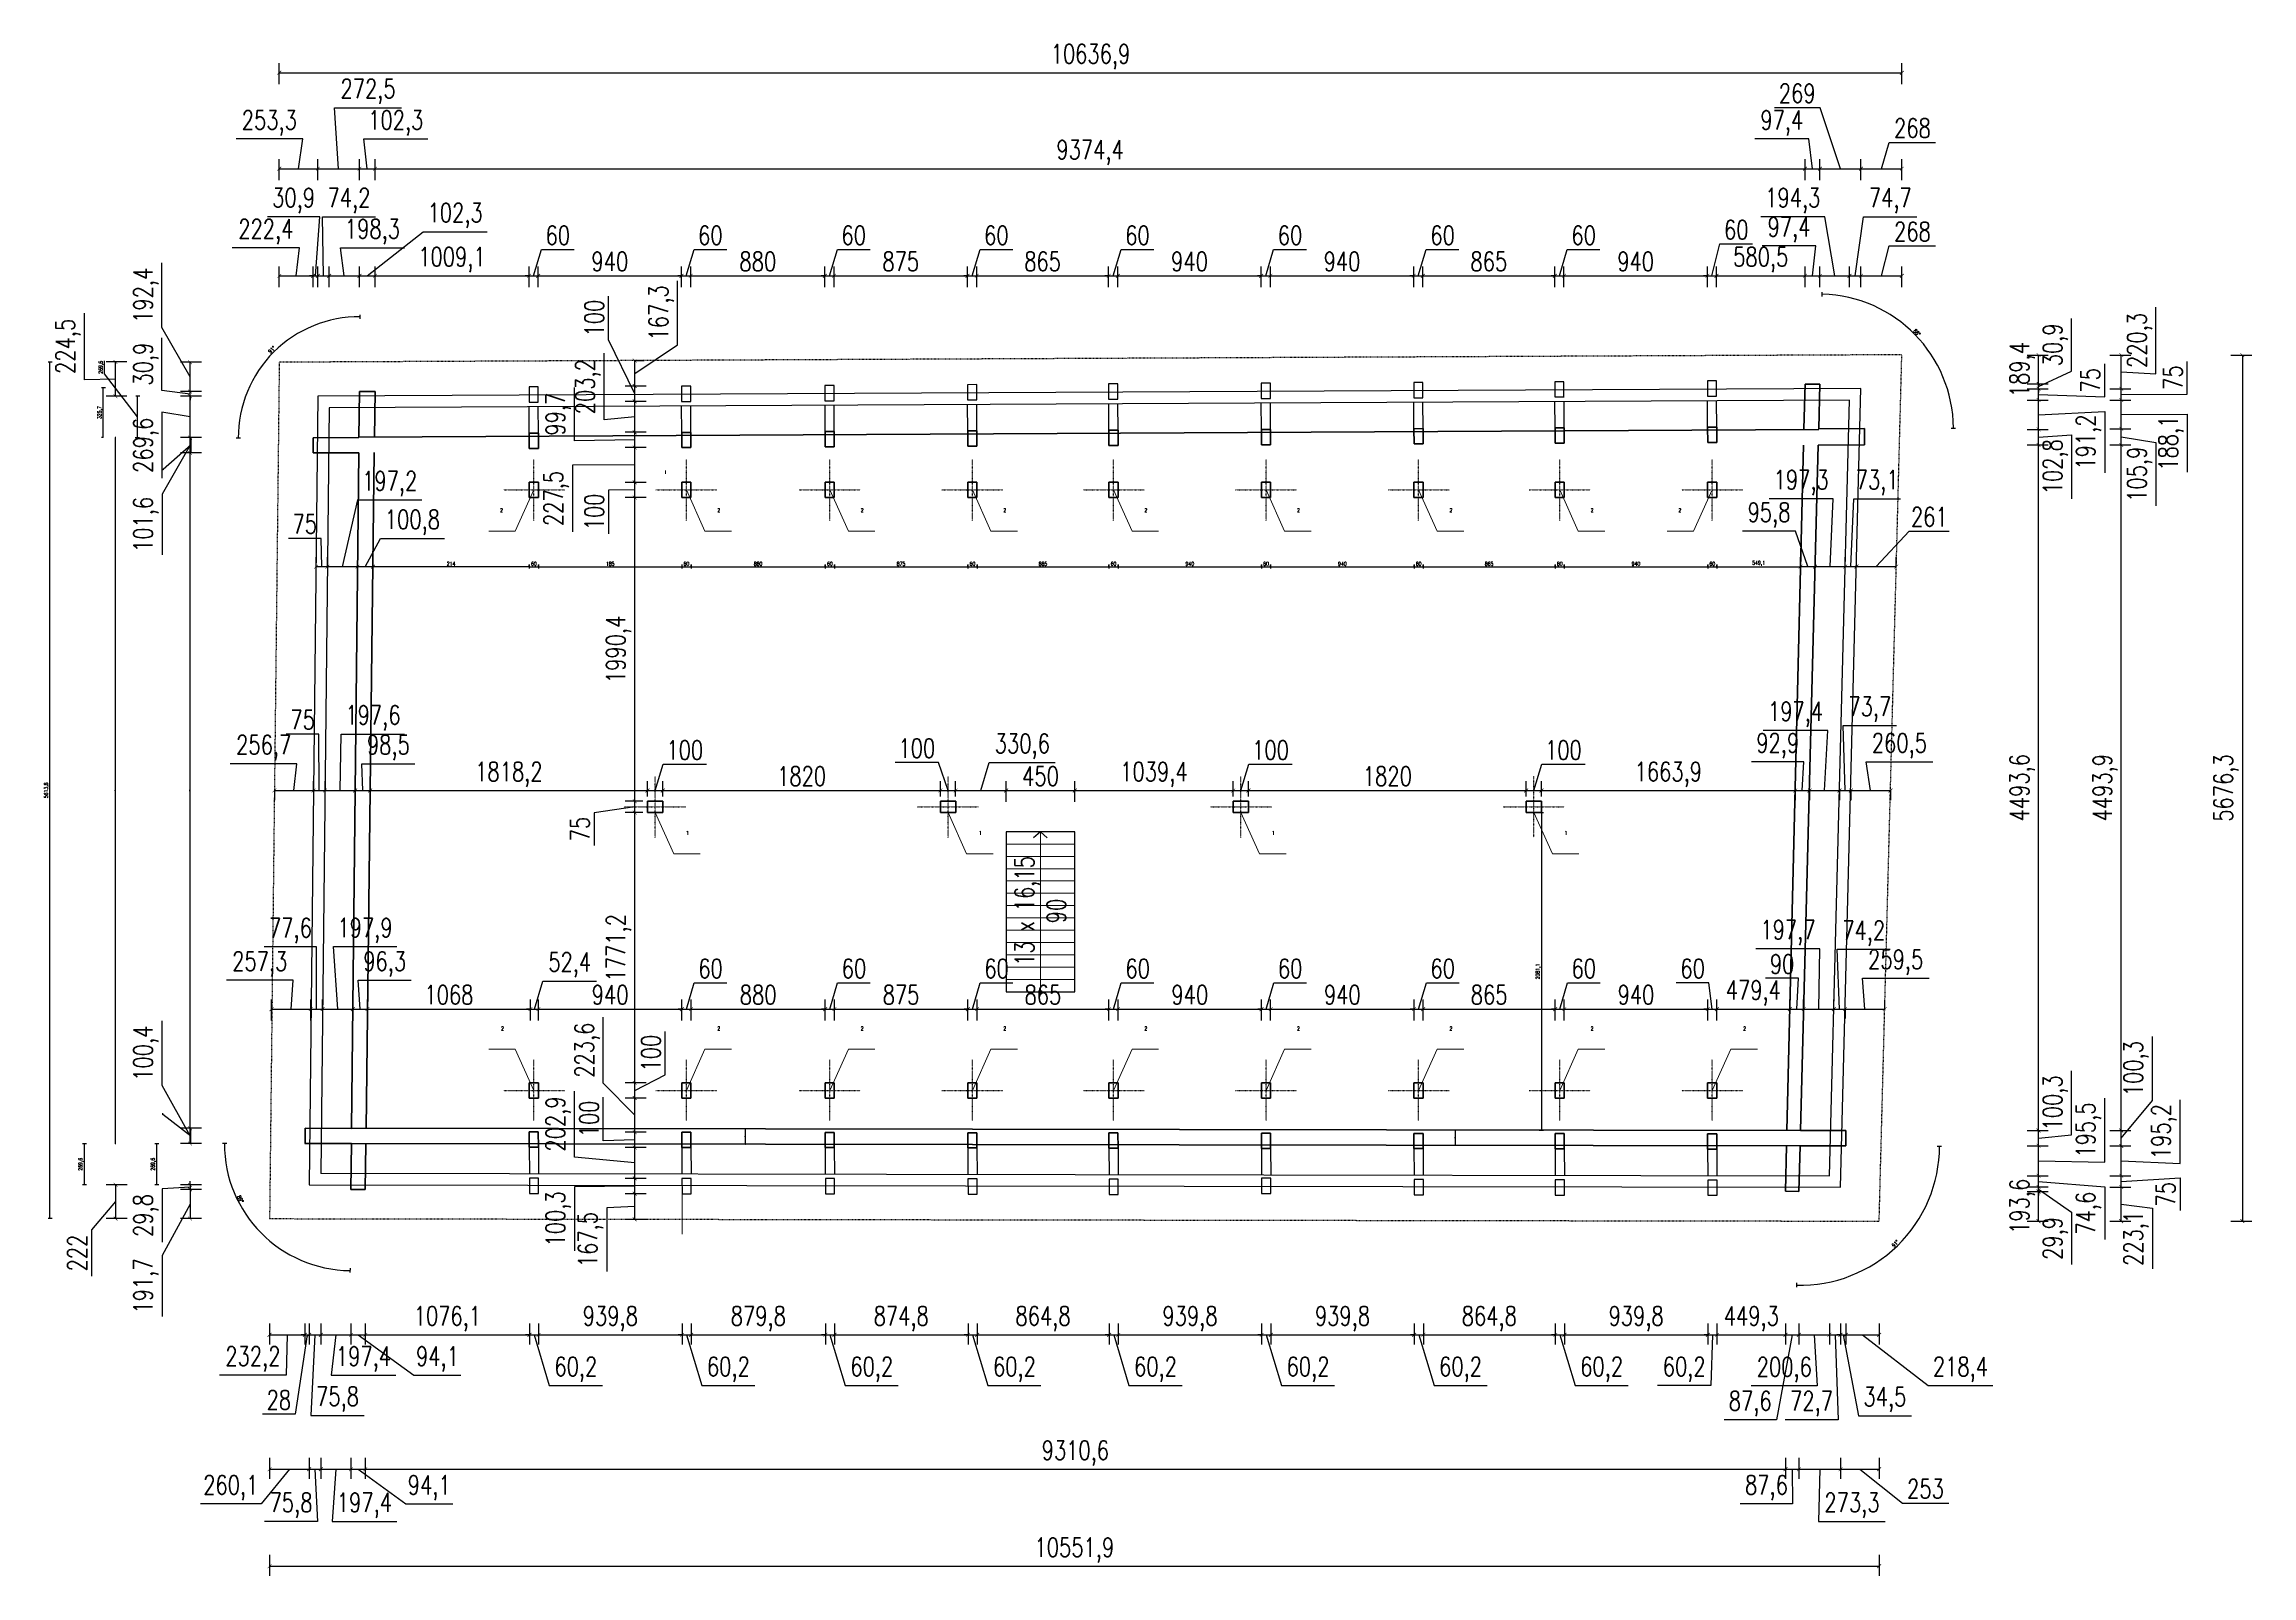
# Model space of a CAD drawing. Header units: millimetres. Extents: x -324080 to 120693, y -32448 to 53734.
# Drawn here: x -195125 to -180653, y -7217 to 2823 of the extents above; entities that cross this region are included whole.
import ezdxf

# ---------------------------------------------------------------- set-up
doc = ezdxf.new("R2010")
doc.units = ezdxf.units.MM
doc.linetypes.add('ACAD_ISO03W100', pattern=[30, 12, -18])
for name, color, linetype, lineweight in [('przekrój', 6, 'Continuous', 50), ('wymiary', 253, 'Continuous', 5), ('ściany', 5, 'Continuous', 50)]:
    doc.layers.add(name, color=color, linetype=linetype, lineweight=lineweight)
doc.layers.add('przerywana', color=7, linetype='ACAD_ISO03W100')
doc.styles.add('Opisowy', font='simplex.shx', dxfattribs={"width": 0.75, "height": 2.5})
doc.dimstyles.new('Opisowy', dxfattribs={"dimscale": 0, "dimtxt": 2.5, "dimasz": 0.5, "dimexe": 1.25, "dimexo": 0.625, "dimtad": 1, "dimdec": 1, "dimtxsty": 'Opisowy', "dimblk": 'ARCHTICK', "dimcen": 1, "dimadec": 0, "dimazin": 0, "dimtfac": 1, "dimtdec": 1, "dimtmove": 0, "dimatfit": 3, "dimfxl": 1.5, "dimfxlon": 1, "dimarcsym": 0})

# ---------------------------------------------------------------- blocks, each defined once
blk = doc.blocks.new('_ArchTick')
at = {"color": 0, "linetype": 'ByBlock', "const_width": 0.15}
blk.add_lwpolyline([(-0.5, -0.5), (0.5, 0.5)], dxfattribs=at)
blk = doc.blocks.new('*D1104')
at = {"layer": 'Defpoints', "color": 0, "transparency": 16777216}
for p in [(-194164, -4284), (-193292, -4284), (-193391, -4384)]:
    blk.add_point(p, dxfattribs=at)
at = {"layer": 'wymiary', "color": 0, "lineweight": -2, "transparency": 16777216}
for p, q in [((-194348, -4192), (-194348, -4185)), ((-194164, -4334), (-194348, -4192)), ((-194163, -4284), (-194165, -4284)), ((-194164, -4384), (-194164, -4284)), ((-194163, -4384), (-194165, -4384))]:
    blk.add_line(p, q, dxfattribs=at)
at = {"layer": 'wymiary', "color": 0, "lineweight": -2, "transparency": 16777216, "xscale": 0.5, "yscale": 0.5, "zscale": 0.5}
for p, rotation in [((-194164, -4284), 90), ((-194164, -4384), 270)]:
    blk.add_blockref('_ArchTick', p, dxfattribs=dict(at, rotation=rotation))
at = {"layer": 'wymiary', "color": 0, "lineweight": 5, "transparency": 16777216, "insert": (-194350, -4189), "char_height": 2.5, "attachment_point": 5, "rotation": 90, "style": 'Opisowy'}
blk.add_mtext('100,1', dxfattribs=at)
blk = doc.blocks.new('*D1106')
at = {"layer": 'Defpoints', "color": 0}
for p in [(-194169, 146), (-193362, 146), (-193692, -4283)]:
    blk.add_point(p, dxfattribs=at)
at = {"layer": 'wymiary', "color": 0, "lineweight": -2}
for p, q in [((-194167, 146), (-194170, 146)), ((-194169, -4283), (-194169, 146)), ((-194167, -4283), (-194170, -4283))]:
    blk.add_line(p, q, dxfattribs=at)
at = {"layer": 'wymiary', "color": 0, "lineweight": -2, "xscale": 0.5, "yscale": 0.5, "zscale": 0.5}
for p, rotation in [((-194169, 146), 90), ((-194169, -4283), 270)]:
    blk.add_blockref('_ArchTick', p, dxfattribs=dict(at, rotation=rotation))
at = {"layer": 'wymiary', "color": 0, "lineweight": 5, "insert": (-194171, -2069), "char_height": 2.5, "attachment_point": 5, "rotation": 90, "style": 'Opisowy'}
blk.add_mtext('4429', dxfattribs=at)
blk = doc.blocks.new('*D1108')
at = {"layer": 'Defpoints', "color": 0, "transparency": 16777216}
for p in [(-194161, 245), (-193338, 245), (-193237, 146)]:
    blk.add_point(p, dxfattribs=at)
at = {"layer": 'wymiary', "color": 0, "lineweight": -2, "transparency": 16777216}
for p, q in [((-194161, 196), (-194345, 36)), ((-194160, 245), (-194162, 245)), ((-194160, 146), (-194162, 146)), ((-194161, 146), (-194161, 245)), ((-194345, 36), (-194345, 32))]:
    blk.add_line(p, q, dxfattribs=at)
at = {"layer": 'wymiary', "color": 0, "lineweight": -2, "transparency": 16777216, "xscale": 0.5, "yscale": 0.5, "zscale": 0.5}
for p, rotation in [((-194161, 245), 90), ((-194161, 146), 270)]:
    blk.add_blockref('_ArchTick', p, dxfattribs=dict(at, rotation=rotation))
at = {"layer": 'wymiary', "color": 0, "lineweight": 5, "transparency": 16777216, "insert": (-194347, 34), "char_height": 2.5, "attachment_point": 5, "rotation": 90, "style": 'Opisowy'}
blk.add_mtext('20', dxfattribs=at)
blk = doc.blocks.new('*D1110')
at = {"layer": 'Defpoints', "color": 0}
for p in [(-194657, 245), (-193463, 245), (-193516, -4384)]:
    blk.add_point(p, dxfattribs=at)
at = {"layer": 'wymiary', "color": 0, "lineweight": -2}
for p, q in [((-194656, 245), (-194659, 245)), ((-194657, -4384), (-194657, 245)), ((-194656, -4384), (-194659, -4384))]:
    blk.add_line(p, q, dxfattribs=at)
at = {"layer": 'wymiary', "color": 0, "lineweight": -2, "xscale": 0.5, "yscale": 0.5, "zscale": 0.5}
for p, rotation in [((-194657, 245), 90), ((-194657, -4384), 270)]:
    blk.add_blockref('_ArchTick', p, dxfattribs=dict(at, rotation=rotation))
at = {"layer": 'wymiary', "color": 0, "lineweight": 5, "insert": (-194660, -2069), "char_height": 2.5, "attachment_point": 5, "rotation": 90, "style": 'Opisowy'}
blk.add_mtext('4629,2', dxfattribs=at)
blk = doc.blocks.new('*D1112')
at = {"layer": 'Defpoints', "color": 0, "transparency": 16777216}
for p in [(-190530, -4288), (-190529, -4388), (-190529, -4388)]:
    blk.add_point(p, dxfattribs=at)
at = {"layer": 'wymiary', "color": 0, "lineweight": -2, "transparency": 16777216}
for p, q in [((-190529, -4288), (-190528, -4288)), ((-190529, -4288), (-190529, -4388)), ((-190529, -4388), (-190528, -4388))]:
    blk.add_line(p, q, dxfattribs=at)
at = {"layer": 'wymiary', "color": 0, "lineweight": -2, "transparency": 16777216, "xscale": 0.5, "yscale": 0.5, "zscale": 0.5}
for p, rotation in [((-190529, -4288), 90), ((-190529, -4388), 270)]:
    blk.add_blockref('_ArchTick', p, dxfattribs=dict(at, rotation=rotation))
at = {"layer": 'wymiary', "color": 0, "lineweight": 9, "transparency": 16777216, "insert": (-190531, -4338), "char_height": 2.5, "attachment_point": 5, "rotation": 90, "style": 'Opisowy'}
blk.add_mtext('100', dxfattribs=at)
blk = doc.blocks.new('*D1114')
at = {"layer": 'Defpoints', "color": 0, "transparency": 16777216}
for p in [(-185876, -4295), (-185876, -4395), (-185876, -4395)]:
    blk.add_point(p, dxfattribs=at)
at = {"layer": 'wymiary', "color": 0, "lineweight": -2, "transparency": 16777216}
for p, q in [((-185876, -4295), (-185874, -4295)), ((-185876, -4295), (-185876, -4395)), ((-185876, -4395), (-185877, -4395))]:
    blk.add_line(p, q, dxfattribs=at)
at = {"layer": 'wymiary', "color": 0, "lineweight": -2, "transparency": 16777216, "xscale": 0.5, "yscale": 0.5, "zscale": 0.5}
for p, rotation in [((-185876, -4295), 90), ((-185876, -4395), 270)]:
    blk.add_blockref('_ArchTick', p, dxfattribs=dict(at, rotation=rotation))
at = {"layer": 'wymiary', "color": 0, "lineweight": 5, "transparency": 16777216, "insert": (-185877, -4345), "char_height": 2.5, "attachment_point": 5, "rotation": 90, "style": 'Opisowy'}
blk.add_mtext('100', dxfattribs=at)
blk = doc.blocks.new('*D1127')
at = {"layer": 'Defpoints', "color": 0}
for p in [(-192970, -602), (-192970, -602), (-191945, -602)]:
    blk.add_point(p, dxfattribs=at)
at = {"layer": 'wymiary', "color": 0, "lineweight": -2}
for p, q in [((-192970, -602), (-192970, -589)), ((-191945, -602), (-192970, -602)), ((-191945, -602), (-191945, -589))]:
    blk.add_line(p, q, dxfattribs=at)
at = {"layer": 'wymiary', "color": 0, "lineweight": -2, "xscale": 5, "yscale": 5, "zscale": 5, "rotation": 180}
blk.add_blockref('_ArchTick', (-192970, -602), dxfattribs=at)
at = {"layer": 'wymiary', "color": 0, "lineweight": -2, "xscale": 5, "yscale": 5, "zscale": 5}
blk.add_blockref('_ArchTick', (-191945, -602), dxfattribs=at)
at = {"layer": 'wymiary', "color": 0, "lineweight": 5, "insert": (-192458, -583), "char_height": 25, "attachment_point": 5, "style": 'Opisowy'}
blk.add_mtext('214', dxfattribs=at)
blk = doc.blocks.new('*D1128')
at = {"layer": 'Defpoints', "color": 0}
for p in [(-191945, -349), (-191885, -349), (-191885, -602)]:
    blk.add_point(p, dxfattribs=at)
at = {"layer": 'wymiary', "color": 0, "lineweight": -2}
for p, q in [((-191945, -587), (-191945, -614)), ((-191945, -602), (-191885, -602)), ((-191885, -587), (-191885, -614))]:
    blk.add_line(p, q, dxfattribs=at)
at = {"layer": 'wymiary', "color": 0, "lineweight": -2, "xscale": 5, "yscale": 5, "zscale": 5, "rotation": 180}
blk.add_blockref('_ArchTick', (-191945, -602), dxfattribs=at)
at = {"layer": 'wymiary', "color": 0, "lineweight": -2, "xscale": 5, "yscale": 5, "zscale": 5}
blk.add_blockref('_ArchTick', (-191885, -602), dxfattribs=at)
at = {"layer": 'wymiary', "color": 0, "lineweight": 5, "insert": (-191915, -583), "char_height": 25, "attachment_point": 5, "style": 'Opisowy'}
blk.add_mtext('60', dxfattribs=at)
blk = doc.blocks.new('*D1129')
at = {"layer": 'Defpoints', "color": 0}
for p in [(-190945, -349), (-191885, -602), (-190945, -602)]:
    blk.add_point(p, dxfattribs=at)
at = {"layer": 'wymiary', "color": 0, "lineweight": -2}
for p, q in [((-191885, -602), (-191885, -589)), ((-191885, -602), (-190945, -602)), ((-190945, -587), (-190945, -614))]:
    blk.add_line(p, q, dxfattribs=at)
at = {"layer": 'wymiary', "color": 0, "lineweight": -2, "xscale": 5, "yscale": 5, "zscale": 5, "rotation": 180}
blk.add_blockref('_ArchTick', (-191885, -602), dxfattribs=at)
at = {"layer": 'wymiary', "color": 0, "lineweight": -2, "xscale": 5, "yscale": 5, "zscale": 5}
blk.add_blockref('_ArchTick', (-190945, -602), dxfattribs=at)
at = {"layer": 'wymiary', "color": 0, "lineweight": 5, "insert": (-191415, -583), "char_height": 25, "attachment_point": 5, "style": 'Opisowy'}
blk.add_mtext('185', dxfattribs=at)
blk = doc.blocks.new('*D1130')
at = {"layer": 'Defpoints', "color": 0}
for p in [(-190885, -602), (-190005, -602), (-190005, -602)]:
    blk.add_point(p, dxfattribs=at)
at = {"layer": 'wymiary', "color": 0, "lineweight": -2}
for p, q in [((-190885, -602), (-190885, -589)), ((-190885, -602), (-190005, -602)), ((-190005, -602), (-190005, -589))]:
    blk.add_line(p, q, dxfattribs=at)
at = {"layer": 'wymiary', "color": 0, "lineweight": -2, "xscale": 5, "yscale": 5, "zscale": 5, "rotation": 180}
blk.add_blockref('_ArchTick', (-190885, -602), dxfattribs=at)
at = {"layer": 'wymiary', "color": 0, "lineweight": -2, "xscale": 5, "yscale": 5, "zscale": 5}
blk.add_blockref('_ArchTick', (-190005, -602), dxfattribs=at)
at = {"layer": 'wymiary', "color": 0, "lineweight": 5, "insert": (-190445, -583), "char_height": 25, "attachment_point": 5, "style": 'Opisowy'}
blk.add_mtext('880', dxfattribs=at)
blk = doc.blocks.new('*D1131')
at = {"layer": 'Defpoints', "color": 0}
for p in [(-189945, -602), (-189070, -602), (-189070, -602)]:
    blk.add_point(p, dxfattribs=at)
at = {"layer": 'wymiary', "color": 0, "lineweight": -2}
for p, q in [((-189945, -602), (-189945, -589)), ((-189945, -602), (-189070, -602)), ((-189070, -602), (-189070, -589))]:
    blk.add_line(p, q, dxfattribs=at)
at = {"layer": 'wymiary', "color": 0, "lineweight": -2, "xscale": 5, "yscale": 5, "zscale": 5, "rotation": 180}
blk.add_blockref('_ArchTick', (-189945, -602), dxfattribs=at)
at = {"layer": 'wymiary', "color": 0, "lineweight": -2, "xscale": 5, "yscale": 5, "zscale": 5}
blk.add_blockref('_ArchTick', (-189070, -602), dxfattribs=at)
at = {"layer": 'wymiary', "color": 0, "lineweight": 5, "insert": (-189508, -583), "char_height": 25, "attachment_point": 5, "style": 'Opisowy'}
blk.add_mtext('875', dxfattribs=at)
blk = doc.blocks.new('*D1132')
at = {"layer": 'Defpoints', "color": 0}
for p in [(-189010, -602), (-188145, -602), (-188145, -602)]:
    blk.add_point(p, dxfattribs=at)
at = {"layer": 'wymiary', "color": 0, "lineweight": -2}
for p, q in [((-189010, -602), (-189010, -589)), ((-189010, -602), (-188145, -602)), ((-188145, -602), (-188145, -589))]:
    blk.add_line(p, q, dxfattribs=at)
at = {"layer": 'wymiary', "color": 0, "lineweight": -2, "xscale": 5, "yscale": 5, "zscale": 5, "rotation": 180}
blk.add_blockref('_ArchTick', (-189010, -602), dxfattribs=at)
at = {"layer": 'wymiary', "color": 0, "lineweight": -2, "xscale": 5, "yscale": 5, "zscale": 5}
blk.add_blockref('_ArchTick', (-188145, -602), dxfattribs=at)
at = {"layer": 'wymiary', "color": 0, "lineweight": 5, "insert": (-188578, -583), "char_height": 25, "attachment_point": 5, "style": 'Opisowy'}
blk.add_mtext('865', dxfattribs=at)
blk = doc.blocks.new('*D1133')
at = {"layer": 'Defpoints', "color": 0}
for p in [(-188085, -602), (-187145, -602), (-187145, -602)]:
    blk.add_point(p, dxfattribs=at)
at = {"layer": 'wymiary', "color": 0, "lineweight": -2}
for p, q in [((-188085, -602), (-188085, -589)), ((-188085, -602), (-187145, -602)), ((-187145, -602), (-187145, -589))]:
    blk.add_line(p, q, dxfattribs=at)
at = {"layer": 'wymiary', "color": 0, "lineweight": -2, "xscale": 5, "yscale": 5, "zscale": 5, "rotation": 180}
blk.add_blockref('_ArchTick', (-188085, -602), dxfattribs=at)
at = {"layer": 'wymiary', "color": 0, "lineweight": -2, "xscale": 5, "yscale": 5, "zscale": 5}
blk.add_blockref('_ArchTick', (-187145, -602), dxfattribs=at)
at = {"layer": 'wymiary', "color": 0, "lineweight": 5, "insert": (-187615, -583), "char_height": 25, "attachment_point": 5, "style": 'Opisowy'}
blk.add_mtext('940', dxfattribs=at)
blk = doc.blocks.new('*D1134')
at = {"layer": 'Defpoints', "color": 0}
for p in [(-187085, -602), (-186145, -602), (-186145, -602)]:
    blk.add_point(p, dxfattribs=at)
at = {"layer": 'wymiary', "color": 0, "lineweight": -2}
for p, q in [((-187085, -602), (-187085, -589)), ((-187085, -602), (-186145, -602)), ((-186145, -602), (-186145, -589))]:
    blk.add_line(p, q, dxfattribs=at)
at = {"layer": 'wymiary', "color": 0, "lineweight": -2, "xscale": 5, "yscale": 5, "zscale": 5, "rotation": 180}
blk.add_blockref('_ArchTick', (-187085, -602), dxfattribs=at)
at = {"layer": 'wymiary', "color": 0, "lineweight": -2, "xscale": 5, "yscale": 5, "zscale": 5}
blk.add_blockref('_ArchTick', (-186145, -602), dxfattribs=at)
at = {"layer": 'wymiary', "color": 0, "lineweight": 5, "insert": (-186615, -583), "char_height": 25, "attachment_point": 5, "style": 'Opisowy'}
blk.add_mtext('940', dxfattribs=at)
blk = doc.blocks.new('*D1135')
at = {"layer": 'Defpoints', "color": 0}
for p in [(-186085, -602), (-185220, -602), (-185220, -602)]:
    blk.add_point(p, dxfattribs=at)
at = {"layer": 'wymiary', "color": 0, "lineweight": -2}
for p, q in [((-186085, -602), (-186085, -589)), ((-186085, -602), (-185220, -602)), ((-185220, -602), (-185220, -589))]:
    blk.add_line(p, q, dxfattribs=at)
at = {"layer": 'wymiary', "color": 0, "lineweight": -2, "xscale": 5, "yscale": 5, "zscale": 5, "rotation": 180}
blk.add_blockref('_ArchTick', (-186085, -602), dxfattribs=at)
at = {"layer": 'wymiary', "color": 0, "lineweight": -2, "xscale": 5, "yscale": 5, "zscale": 5}
blk.add_blockref('_ArchTick', (-185220, -602), dxfattribs=at)
at = {"layer": 'wymiary', "color": 0, "lineweight": 5, "insert": (-185653, -583), "char_height": 25, "attachment_point": 5, "style": 'Opisowy'}
blk.add_mtext('865', dxfattribs=at)
blk = doc.blocks.new('*D1136')
at = {"layer": 'Defpoints', "color": 0}
for p in [(-185160, -602), (-184220, -602), (-184220, -602)]:
    blk.add_point(p, dxfattribs=at)
at = {"layer": 'wymiary', "color": 0, "lineweight": -2}
for p, q in [((-185160, -602), (-185160, -589)), ((-185160, -602), (-184220, -602)), ((-184220, -602), (-184220, -589))]:
    blk.add_line(p, q, dxfattribs=at)
at = {"layer": 'wymiary', "color": 0, "lineweight": -2, "xscale": 5, "yscale": 5, "zscale": 5, "rotation": 180}
blk.add_blockref('_ArchTick', (-185160, -602), dxfattribs=at)
at = {"layer": 'wymiary', "color": 0, "lineweight": -2, "xscale": 5, "yscale": 5, "zscale": 5}
blk.add_blockref('_ArchTick', (-184220, -602), dxfattribs=at)
at = {"layer": 'wymiary', "color": 0, "lineweight": 5, "insert": (-184690, -583), "char_height": 25, "attachment_point": 5, "style": 'Opisowy'}
blk.add_mtext('940', dxfattribs=at)
blk = doc.blocks.new('*D1137')
at = {"layer": 'Defpoints', "color": 0}
for p in [(-184160, -602), (-183611, -601), (-183611, -602)]:
    blk.add_point(p, dxfattribs=at)
at = {"layer": 'wymiary', "color": 0, "lineweight": -2}
for p, q in [((-184160, -602), (-184160, -589)), ((-184160, -602), (-183611, -602)), ((-183611, -602), (-183611, -614))]:
    blk.add_line(p, q, dxfattribs=at)
at = {"layer": 'wymiary', "color": 0, "lineweight": -2, "xscale": 5, "yscale": 5, "zscale": 5, "rotation": 180}
blk.add_blockref('_ArchTick', (-184160, -602), dxfattribs=at)
at = {"layer": 'wymiary', "color": 0, "lineweight": -2, "xscale": 5, "yscale": 5, "zscale": 5}
blk.add_blockref('_ArchTick', (-183611, -602), dxfattribs=at)
at = {"layer": 'wymiary', "color": 0, "lineweight": 5, "insert": (-183886, -580), "char_height": 25, "attachment_point": 5, "style": 'Opisowy'}
blk.add_mtext('549,1', dxfattribs=at)
blk = doc.blocks.new('*D1225')
at = {"layer": 'Defpoints', "color": 0}
for p in [(-194513, 515), (-193234, 515), (-194657, 245)]:
    blk.add_point(p, dxfattribs=at)
at = {"layer": 'wymiary', "color": 0, "lineweight": -2}
for p, q in [((-194729, 662), (-194729, 748)), ((-194513, 380), (-194729, 662)), ((-194498, 515), (-194525, 515)), ((-194513, 245), (-194513, 515)), ((-194528, 245), (-194500, 245))]:
    blk.add_line(p, q, dxfattribs=at)
at = {"layer": 'wymiary', "color": 0, "lineweight": -2, "xscale": 5, "yscale": 5, "zscale": 5}
for p, rotation in [((-194513, 515), 90), ((-194513, 245), 270)]:
    blk.add_blockref('_ArchTick', p, dxfattribs=dict(at, rotation=rotation))
at = {"layer": 'wymiary', "color": 0, "lineweight": 5, "insert": (-194751, 705), "char_height": 25, "attachment_point": 5, "rotation": 90, "style": 'Opisowy'}
blk.add_mtext('269,6', dxfattribs=at)
blk = doc.blocks.new('*D1227')
at = {"layer": 'Defpoints', "color": 0}
for p in [(-193391, -4384), (-194388, -4653), (-193391, -4653)]:
    blk.add_point(p, dxfattribs=at)
at = {"layer": 'wymiary', "color": 0, "lineweight": -2}
for p, q in [((-194373, -4384), (-194400, -4384)), ((-194388, -4384), (-194388, -4653)), ((-194373, -4653), (-194400, -4653))]:
    blk.add_line(p, q, dxfattribs=at)
at = {"layer": 'wymiary', "color": 0, "lineweight": -2, "xscale": 5, "yscale": 5, "zscale": 5}
for p, rotation in [((-194388, -4384), 90), ((-194388, -4653), 270)]:
    blk.add_blockref('_ArchTick', p, dxfattribs=dict(at, rotation=rotation))
at = {"layer": 'wymiary', "color": 0, "lineweight": 5, "insert": (-194409, -4519), "char_height": 25, "attachment_point": 5, "rotation": 90, "style": 'Opisowy'}
blk.add_mtext('269,6', dxfattribs=at)
blk = doc.blocks.new('*D1235')
at = {"layer": 'Defpoints', "color": 0, "transparency": 16777216}
for p in [(-193416, -4383), (-193112, -4384), (-193112, -4384), (-193115, -4684), (-193533, -5101)]:
    blk.add_point(p, dxfattribs=at)
at = {"layer": 'wymiary', "color": 0, "lineweight": -2, "transparency": 16777216}
for p, q in [((-193928, -4383), (-193956, -4383)), ((-193120, -5200), (-193121, -5228))]:
    blk.add_line(p, q, dxfattribs=at)
blk.add_arc((-193112, -4384), 832, 179.913, 269.3859, dxfattribs=at)
at = {"layer": 'wymiary', "color": 0, "lineweight": -2, "transparency": 16777216, "xscale": 5, "yscale": 5, "zscale": 5}
for p, rotation in [((-193943, -4383), 89.91297895152586), ((-193120, -5215), 359.3858617316452)]:
    blk.add_blockref('_ArchTick', p, dxfattribs=dict(at, rotation=rotation))
at = {"layer": 'wymiary', "color": 0, "lineweight": 5, "transparency": 16777216, "insert": (-193839, -4747), "char_height": 25, "attachment_point": 5, "rotation": 296.5156, "style": 'Opisowy'}
blk.add_mtext('89°', dxfattribs=at)
blk = doc.blocks.new('*D1236')
at = {"layer": 'Defpoints', "color": 0, "transparency": 16777216}
for p in [(-193454, 933), (-193058, 546), (-193362, 244), (-193062, 245), (-193062, 245)]:
    blk.add_point(p, dxfattribs=at)
at = {"layer": 'wymiary', "color": 0, "lineweight": -2, "transparency": 16777216}
for p, q in [((-193053, 1022), (-193053, 1049)), ((-193838, 241), (-193866, 241))]:
    blk.add_line(p, q, dxfattribs=at)
blk.add_arc((-193062, 245), 791, 89.3452, 180.3359, dxfattribs=at)
at = {"layer": 'wymiary', "color": 0, "lineweight": -2, "transparency": 16777216, "xscale": 5, "yscale": 5, "zscale": 5}
for p, rotation in [((-193053, 1037), 359.3452064669647), ((-193853, 241), 270.3358772633375)]:
    blk.add_blockref('_ArchTick', p, dxfattribs=dict(at, rotation=rotation))
at = {"layer": 'wymiary', "color": 0, "transparency": 16777216, "insert": (-193633, 820), "char_height": 25, "attachment_point": 5, "rotation": 44.8405, "style": 'Opisowy'}
blk.add_mtext('91°', dxfattribs=at)
blk = doc.blocks.new('*D1237')
at = {"layer": 'Defpoints', "color": 0, "transparency": 16777216}
for p in [(-182725, 739), (-183484, 596), (-183492, 302), (-183492, 302), (-183192, 303)]:
    blk.add_point(p, dxfattribs=at)
at = {"layer": 'wymiary', "color": 0, "lineweight": -2, "transparency": 16777216}
for p, q in [((-183469, 1169), (-183469, 1197)), ((-182624, 307), (-182596, 307))]:
    blk.add_line(p, q, dxfattribs=at)
blk.add_arc((-183492, 302), 883, 0.3359, 88.5089, dxfattribs=at)
at = {"layer": 'wymiary', "color": 0, "lineweight": -2, "transparency": 16777216, "xscale": 5, "yscale": 5, "zscale": 5}
for p, rotation in [((-183469, 1184), 178.5089385643612), ((-182609, 307), 270.3358772633446)]:
    blk.add_blockref('_ArchTick', p, dxfattribs=dict(at, rotation=rotation))
at = {"layer": 'wymiary', "color": 0, "transparency": 16777216, "insert": (-182848, 933), "char_height": 25, "attachment_point": 5, "rotation": 314.4224, "style": 'Opisowy'}
blk.add_mtext('88°', dxfattribs=at)
blk = doc.blocks.new('*D1238')
at = {"layer": 'Defpoints', "color": 0, "transparency": 16777216}
for p in [(-194738, 571), (-193659, 571), (-194738, 245)]:
    blk.add_point(p, dxfattribs=at)
at = {"layer": 'wymiary', "color": 0, "lineweight": -2, "transparency": 16777216}
for p, q in [((-194723, 571), (-194750, 571)), ((-194738, 245), (-194738, 571)), ((-194738, 245), (-194750, 245))]:
    blk.add_line(p, q, dxfattribs=at)
at = {"layer": 'wymiary', "color": 0, "lineweight": -2, "transparency": 16777216, "xscale": 5, "yscale": 5, "zscale": 5}
for p, rotation in [((-194738, 571), 90), ((-194738, 245), 270)]:
    blk.add_blockref('_ArchTick', p, dxfattribs=dict(at, rotation=rotation))
at = {"layer": 'wymiary', "color": 0, "lineweight": 5, "transparency": 16777216, "insert": (-194759, 408), "char_height": 25, "attachment_point": 5, "rotation": 90, "style": 'Opisowy'}
blk.add_mtext('325,7', dxfattribs=at)
blk = doc.blocks.new('*D1239')
at = {"layer": 'Defpoints', "color": 0}
for p in [(-194657, -4384), (-194863, -4653), (-193288, -4653)]:
    blk.add_point(p, dxfattribs=at)
at = {"layer": 'wymiary', "color": 0, "lineweight": -2}
for p, q in [((-194848, -4384), (-194875, -4384)), ((-194863, -4384), (-194863, -4653)), ((-194848, -4653), (-194875, -4653))]:
    blk.add_line(p, q, dxfattribs=at)
at = {"layer": 'wymiary', "color": 0, "lineweight": -2, "xscale": 5, "yscale": 5, "zscale": 5}
for p, rotation in [((-194863, -4384), 90), ((-194863, -4653), 270)]:
    blk.add_blockref('_ArchTick', p, dxfattribs=dict(at, rotation=rotation))
at = {"layer": 'wymiary', "color": 0, "lineweight": 5, "insert": (-194884, -4519), "char_height": 25, "attachment_point": 5, "rotation": 90, "style": 'Opisowy'}
blk.add_mtext('269,6', dxfattribs=at)
blk = doc.blocks.new('*D1233')
at = {"layer": 'Defpoints', "color": 0}
for p in [(-195088, 738), (-193584, 738), (-193648, -4875)]:
    blk.add_point(p, dxfattribs=at)
at = {"layer": 'wymiary', "color": 0, "lineweight": -2}
for p, q in [((-195073, 738), (-195100, 738)), ((-195088, -4875), (-195088, 738)), ((-195073, -4875), (-195100, -4875))]:
    blk.add_line(p, q, dxfattribs=at)
at = {"layer": 'wymiary', "color": 0, "lineweight": -2, "xscale": 5, "yscale": 5, "zscale": 5}
for p, rotation in [((-195088, 738), 90), ((-195088, -4875), 270)]:
    blk.add_blockref('_ArchTick', p, dxfattribs=dict(at, rotation=rotation))
at = {"layer": 'wymiary', "color": 0, "insert": (-195109, -2068), "char_height": 25, "attachment_point": 5, "rotation": 90, "style": 'Opisowy'}
blk.add_mtext('5613,8', dxfattribs=at)
blk = doc.blocks.new('*D1234')
at = {"layer": 'Defpoints', "color": 0, "transparency": 16777216}
for p in [(-185360, -2214), (-185363, -4295), (-185310, -4295)]:
    blk.add_point(p, dxfattribs=at)
at = {"layer": 'wymiary', "color": 0, "lineweight": -2, "transparency": 16777216}
for p, q in [((-185325, -2214), (-185297, -2214)), ((-185310, -2214), (-185310, -4295)), ((-185325, -4295), (-185297, -4295))]:
    blk.add_line(p, q, dxfattribs=at)
at = {"layer": 'wymiary', "color": 0, "lineweight": -2, "transparency": 16777216, "xscale": 5, "yscale": 5, "zscale": 5}
for p, rotation in [((-185310, -2214), 90), ((-185310, -4295), 270)]:
    blk.add_blockref('_ArchTick', p, dxfattribs=dict(at, rotation=rotation))
at = {"layer": 'wymiary', "color": 0, "transparency": 16777216, "insert": (-185331, -3255), "char_height": 25, "attachment_point": 5, "rotation": 90, "style": 'Opisowy'}
blk.add_mtext('2081,1', dxfattribs=at)
blk = doc.blocks.new('*D1305')
at = {"layer": 'Defpoints', "color": 0, "transparency": 16777216}
for p in [(-183614, -4398), (-183614, -4398), (-183314, -4399), (-183622, -4698), (-183172, -5198)]:
    blk.add_point(p, dxfattribs=at)
at = {"layer": 'wymiary', "color": 0, "lineweight": -2, "transparency": 16777216}
for p, q in [((-182716, -4400), (-182688, -4400)), ((-183638, -5297), (-183638, -5324))]:
    blk.add_line(p, q, dxfattribs=at)
blk.add_arc((-183614, -4398), 914, 268.5089, 359.913, dxfattribs=at)
at = {"layer": 'wymiary', "color": 0, "lineweight": -2, "transparency": 16777216, "xscale": 5, "yscale": 5, "zscale": 5}
for p, rotation in [((-182701, -4400), 89.9129789515279), ((-183638, -5312), 178.5089385643425)]:
    blk.add_blockref('_ArchTick', p, dxfattribs=dict(at, rotation=rotation))
at = {"layer": 'wymiary', "color": 0, "transparency": 16777216, "insert": (-182990, -5040), "char_height": 25, "attachment_point": 5, "rotation": 44.211, "style": 'Opisowy'}
blk.add_mtext('91°', dxfattribs=at)
blk = doc.blocks.new('*D1308')
at = {"layer": 'Defpoints', "color": 0}
for p in [(-190945, -349), (-190885, -349), (-190885, -602)]:
    blk.add_point(p, dxfattribs=at)
at = {"layer": 'wymiary', "color": 0, "lineweight": -2}
for p, q in [((-190945, -587), (-190945, -614)), ((-190945, -602), (-190885, -602)), ((-190885, -587), (-190885, -614))]:
    blk.add_line(p, q, dxfattribs=at)
at = {"layer": 'wymiary', "color": 0, "lineweight": -2, "xscale": 5, "yscale": 5, "zscale": 5, "rotation": 180}
blk.add_blockref('_ArchTick', (-190945, -602), dxfattribs=at)
at = {"layer": 'wymiary', "color": 0, "lineweight": -2, "xscale": 5, "yscale": 5, "zscale": 5}
blk.add_blockref('_ArchTick', (-190885, -602), dxfattribs=at)
at = {"layer": 'wymiary', "color": 0, "insert": (-190915, -583), "char_height": 25, "attachment_point": 5, "style": 'Opisowy'}
blk.add_mtext('60', dxfattribs=at)
blk = doc.blocks.new('*D1309')
at = {"layer": 'Defpoints', "color": 0}
for p in [(-190005, -349), (-189945, -349), (-189945, -602)]:
    blk.add_point(p, dxfattribs=at)
at = {"layer": 'wymiary', "color": 0, "lineweight": -2}
for p, q in [((-190005, -587), (-190005, -614)), ((-190005, -602), (-189945, -602)), ((-189945, -587), (-189945, -614))]:
    blk.add_line(p, q, dxfattribs=at)
at = {"layer": 'wymiary', "color": 0, "lineweight": -2, "xscale": 5, "yscale": 5, "zscale": 5, "rotation": 180}
blk.add_blockref('_ArchTick', (-190005, -602), dxfattribs=at)
at = {"layer": 'wymiary', "color": 0, "lineweight": -2, "xscale": 5, "yscale": 5, "zscale": 5}
blk.add_blockref('_ArchTick', (-189945, -602), dxfattribs=at)
at = {"layer": 'wymiary', "color": 0, "insert": (-189975, -583), "char_height": 25, "attachment_point": 5, "style": 'Opisowy'}
blk.add_mtext('60', dxfattribs=at)
blk = doc.blocks.new('*D1291')
at = {"layer": 'Defpoints', "color": 0}
for p in [(-189070, -349), (-189010, -349), (-189010, -602)]:
    blk.add_point(p, dxfattribs=at)
at = {"layer": 'wymiary', "color": 0, "lineweight": -2}
for p, q in [((-189070, -587), (-189070, -614)), ((-189070, -602), (-189010, -602)), ((-189010, -587), (-189010, -614))]:
    blk.add_line(p, q, dxfattribs=at)
at = {"layer": 'wymiary', "color": 0, "lineweight": -2, "xscale": 5, "yscale": 5, "zscale": 5, "rotation": 180}
blk.add_blockref('_ArchTick', (-189070, -602), dxfattribs=at)
at = {"layer": 'wymiary', "color": 0, "lineweight": -2, "xscale": 5, "yscale": 5, "zscale": 5}
blk.add_blockref('_ArchTick', (-189010, -602), dxfattribs=at)
at = {"layer": 'wymiary', "color": 0, "insert": (-189040, -583), "char_height": 25, "attachment_point": 5, "style": 'Opisowy'}
blk.add_mtext('60', dxfattribs=at)
blk = doc.blocks.new('*D1292')
at = {"layer": 'Defpoints', "color": 0}
for p in [(-188145, -349), (-188085, -349), (-188085, -602)]:
    blk.add_point(p, dxfattribs=at)
at = {"layer": 'wymiary', "color": 0, "lineweight": -2}
for p, q in [((-188145, -587), (-188145, -614)), ((-188145, -602), (-188085, -602)), ((-188085, -587), (-188085, -614))]:
    blk.add_line(p, q, dxfattribs=at)
at = {"layer": 'wymiary', "color": 0, "lineweight": -2, "xscale": 5, "yscale": 5, "zscale": 5, "rotation": 180}
blk.add_blockref('_ArchTick', (-188145, -602), dxfattribs=at)
at = {"layer": 'wymiary', "color": 0, "lineweight": -2, "xscale": 5, "yscale": 5, "zscale": 5}
blk.add_blockref('_ArchTick', (-188085, -602), dxfattribs=at)
at = {"layer": 'wymiary', "color": 0, "insert": (-188115, -583), "char_height": 25, "attachment_point": 5, "style": 'Opisowy'}
blk.add_mtext('60', dxfattribs=at)
blk = doc.blocks.new('*D1293')
at = {"layer": 'Defpoints', "color": 0}
for p in [(-187145, -349), (-187085, -349), (-187085, -602)]:
    blk.add_point(p, dxfattribs=at)
at = {"layer": 'wymiary', "color": 0, "lineweight": -2}
for p, q in [((-187145, -587), (-187145, -614)), ((-187145, -602), (-187085, -602)), ((-187085, -587), (-187085, -614))]:
    blk.add_line(p, q, dxfattribs=at)
at = {"layer": 'wymiary', "color": 0, "lineweight": -2, "xscale": 5, "yscale": 5, "zscale": 5, "rotation": 180}
blk.add_blockref('_ArchTick', (-187145, -602), dxfattribs=at)
at = {"layer": 'wymiary', "color": 0, "lineweight": -2, "xscale": 5, "yscale": 5, "zscale": 5}
blk.add_blockref('_ArchTick', (-187085, -602), dxfattribs=at)
at = {"layer": 'wymiary', "color": 0, "insert": (-187115, -583), "char_height": 25, "attachment_point": 5, "style": 'Opisowy'}
blk.add_mtext('60', dxfattribs=at)
blk = doc.blocks.new('*D1294')
at = {"layer": 'Defpoints', "color": 0}
for p in [(-186145, -349), (-186085, -349), (-186085, -602)]:
    blk.add_point(p, dxfattribs=at)
at = {"layer": 'wymiary', "color": 0, "lineweight": -2}
for p, q in [((-186145, -587), (-186145, -614)), ((-186145, -602), (-186085, -602)), ((-186085, -587), (-186085, -614))]:
    blk.add_line(p, q, dxfattribs=at)
at = {"layer": 'wymiary', "color": 0, "lineweight": -2, "xscale": 5, "yscale": 5, "zscale": 5, "rotation": 180}
blk.add_blockref('_ArchTick', (-186145, -602), dxfattribs=at)
at = {"layer": 'wymiary', "color": 0, "lineweight": -2, "xscale": 5, "yscale": 5, "zscale": 5}
blk.add_blockref('_ArchTick', (-186085, -602), dxfattribs=at)
at = {"layer": 'wymiary', "color": 0, "insert": (-186115, -583), "char_height": 25, "attachment_point": 5, "style": 'Opisowy'}
blk.add_mtext('60', dxfattribs=at)
blk = doc.blocks.new('*D1295')
at = {"layer": 'Defpoints', "color": 0}
for p in [(-185220, -349), (-185160, -349), (-185160, -602)]:
    blk.add_point(p, dxfattribs=at)
at = {"layer": 'wymiary', "color": 0, "lineweight": -2}
for p, q in [((-185220, -587), (-185220, -614)), ((-185220, -602), (-185160, -602)), ((-185160, -587), (-185160, -614))]:
    blk.add_line(p, q, dxfattribs=at)
at = {"layer": 'wymiary', "color": 0, "lineweight": -2, "xscale": 5, "yscale": 5, "zscale": 5, "rotation": 180}
blk.add_blockref('_ArchTick', (-185220, -602), dxfattribs=at)
at = {"layer": 'wymiary', "color": 0, "lineweight": -2, "xscale": 5, "yscale": 5, "zscale": 5}
blk.add_blockref('_ArchTick', (-185160, -602), dxfattribs=at)
at = {"layer": 'wymiary', "color": 0, "insert": (-185190, -583), "char_height": 25, "attachment_point": 5, "style": 'Opisowy'}
blk.add_mtext('60', dxfattribs=at)
blk = doc.blocks.new('*D1296')
at = {"layer": 'Defpoints', "color": 0}
for p in [(-184220, -349), (-184160, -349), (-184160, -602)]:
    blk.add_point(p, dxfattribs=at)
at = {"layer": 'wymiary', "color": 0, "lineweight": -2}
for p, q in [((-184220, -587), (-184220, -614)), ((-184220, -602), (-184160, -602)), ((-184160, -587), (-184160, -614))]:
    blk.add_line(p, q, dxfattribs=at)
at = {"layer": 'wymiary', "color": 0, "lineweight": -2, "xscale": 5, "yscale": 5, "zscale": 5, "rotation": 180}
blk.add_blockref('_ArchTick', (-184220, -602), dxfattribs=at)
at = {"layer": 'wymiary', "color": 0, "lineweight": -2, "xscale": 5, "yscale": 5, "zscale": 5}
blk.add_blockref('_ArchTick', (-184160, -602), dxfattribs=at)
at = {"layer": 'wymiary', "color": 0, "insert": (-184190, -583), "char_height": 25, "attachment_point": 5, "style": 'Opisowy'}
blk.add_mtext('60', dxfattribs=at)
blk = doc.blocks.new('*D1808')
at = {"layer": 'Defpoints', "color": 0, "transparency": 16777216}
for p in [(-194169, -4283), (-193415, -4283), (-193416, -4383)]:
    blk.add_point(p, dxfattribs=at)
at = {"layer": 'wymiary', "color": 0, "lineweight": -2, "transparency": 16777216}
for p, q in [((-194352, -4003), (-194352, -3579)), ((-194169, -4333), (-194352, -4003)), ((-194094, -4283), (-194231, -4283)), ((-194169, -4383), (-194169, -4283)), ((-194094, -4383), (-194231, -4383))]:
    blk.add_line(p, q, dxfattribs=at)
at = {"layer": 'wymiary', "color": 0, "lineweight": -2, "transparency": 16777216, "xscale": 25, "yscale": 25, "zscale": 25}
for p, rotation in [((-194169, -4283), 90), ((-194169, -4383), 270)]:
    blk.add_blockref('_ArchTick', p, dxfattribs=dict(at, rotation=rotation))
at = {"layer": 'wymiary', "color": 0, "transparency": 16777216, "insert": (-194458, -3791), "char_height": 125, "attachment_point": 5, "rotation": 90, "style": 'Opisowy'}
blk.add_mtext('100,4', dxfattribs=at)
blk = doc.blocks.new('*D1809')
at = {"layer": 'Defpoints', "color": 0, "transparency": 16777216}
for p in [(-194169, 245), (-193362, 245), (-193362, 144)]:
    blk.add_point(p, dxfattribs=at)
at = {"layer": 'wymiary', "color": 0, "lineweight": -2, "transparency": 16777216}
for p, q in [((-194169, 195), (-194352, -126)), ((-194094, 245), (-194231, 245)), ((-194169, 144), (-194169, 245)), ((-194094, 144), (-194231, 144)), ((-194352, -126), (-194352, -524))]:
    blk.add_line(p, q, dxfattribs=at)
at = {"layer": 'wymiary', "color": 0, "lineweight": -2, "transparency": 16777216, "xscale": 25, "yscale": 25, "zscale": 25}
for p, rotation in [((-194169, 245), 90), ((-194169, 144), 270)]:
    blk.add_blockref('_ArchTick', p, dxfattribs=dict(at, rotation=rotation))
at = {"layer": 'wymiary', "color": 0, "transparency": 16777216, "insert": (-194458, -325), "char_height": 125, "attachment_point": 5, "rotation": 90, "style": 'Opisowy'}
blk.add_mtext('101,6', dxfattribs=at)
blk = doc.blocks.new('*D1810')
at = {"layer": 'Defpoints', "color": 0, "transparency": 16777216}
for p in [(-194169, 515), (-193334, 515), (-193362, 245)]:
    blk.add_point(p, dxfattribs=at)
at = {"layer": 'wymiary', "color": 0, "lineweight": -2, "transparency": 16777216}
for p, q in [((-194094, 515), (-194231, 515)), ((-194169, 245), (-194169, 515)), ((-194169, 380), (-194353, 411)), ((-194353, 411), (-194353, -22)), ((-194094, 245), (-194231, 245))]:
    blk.add_line(p, q, dxfattribs=at)
at = {"layer": 'wymiary', "color": 0, "lineweight": -2, "transparency": 16777216, "xscale": 25, "yscale": 25, "zscale": 25}
for p, rotation in [((-194169, 515), 90), ((-194169, 245), 270)]:
    blk.add_blockref('_ArchTick', p, dxfattribs=dict(at, rotation=rotation))
at = {"layer": 'wymiary', "color": 0, "transparency": 16777216, "insert": (-194458, 194), "char_height": 125, "attachment_point": 5, "rotation": 90, "style": 'Opisowy'}
blk.add_mtext('269,6', dxfattribs=at)
blk = doc.blocks.new('*D1811')
at = {"layer": 'Defpoints', "color": 0, "transparency": 16777216}
for p in [(-194169, 546), (-193334, 515), (-193058, 546)]:
    blk.add_point(p, dxfattribs=at)
at = {"layer": 'wymiary', "color": 0, "lineweight": -2, "transparency": 16777216}
for p, q in [((-194353, 554), (-194353, 898)), ((-194169, 530), (-194353, 554)), ((-194094, 546), (-194231, 546)), ((-194094, 515), (-194231, 515)), ((-194169, 546), (-194169, 571)), ((-194169, 515), (-194169, 546)), ((-194169, 515), (-194169, 546)), ((-194169, 515), (-194169, 490))]:
    blk.add_line(p, q, dxfattribs=at)
at = {"layer": 'wymiary', "color": 0, "lineweight": -2, "transparency": 16777216, "xscale": 25, "yscale": 25, "zscale": 25}
for p, rotation in [((-194169, 546), 270), ((-194169, 515), 90)]:
    blk.add_blockref('_ArchTick', p, dxfattribs=dict(at, rotation=rotation))
at = {"layer": 'wymiary', "color": 0, "transparency": 16777216, "insert": (-194458, 726), "char_height": 125, "attachment_point": 5, "rotation": 90, "style": 'Opisowy'}
blk.add_mtext('30,9', dxfattribs=at)
blk = doc.blocks.new('*D1812')
at = {"layer": 'Defpoints', "color": 0, "transparency": 16777216}
for p in [(-194169, 738), (-193584, 738), (-193058, 546)]:
    blk.add_point(p, dxfattribs=at)
at = {"layer": 'wymiary', "color": 0, "lineweight": -2, "transparency": 16777216}
for p, q in [((-194353, 965), (-194353, 1389)), ((-194169, 642), (-194353, 965)), ((-194094, 738), (-194231, 738)), ((-194169, 546), (-194169, 738)), ((-194094, 546), (-194231, 546))]:
    blk.add_line(p, q, dxfattribs=at)
at = {"layer": 'wymiary', "color": 0, "lineweight": -2, "transparency": 16777216, "xscale": 25, "yscale": 25, "zscale": 25}
for p, rotation in [((-194169, 738), 90), ((-194169, 546), 270)]:
    blk.add_blockref('_ArchTick', p, dxfattribs=dict(at, rotation=rotation))
at = {"layer": 'wymiary', "color": 0, "transparency": 16777216, "insert": (-194458, 1177), "char_height": 125, "attachment_point": 5, "rotation": 90, "style": 'Opisowy'}
blk.add_mtext('192,4', dxfattribs=at)
blk = doc.blocks.new('*D1813')
at = {"layer": 'Defpoints', "color": 0, "transparency": 16777216}
for p in [(-194658, 740), (-193457, 740), (-193234, 515)]:
    blk.add_point(p, dxfattribs=at)
at = {"layer": 'wymiary', "color": 0, "lineweight": -2, "transparency": 16777216}
for p, q in [((-194862, 623), (-194862, 1061)), ((-194583, 740), (-194720, 740)), ((-194658, 515), (-194658, 740)), ((-194658, 627), (-194862, 623)), ((-194583, 515), (-194720, 515))]:
    blk.add_line(p, q, dxfattribs=at)
at = {"layer": 'wymiary', "color": 0, "lineweight": -2, "transparency": 16777216, "xscale": 25, "yscale": 25, "zscale": 25}
for p, rotation in [((-194658, 740), 90), ((-194658, 515), 270)]:
    blk.add_blockref('_ArchTick', p, dxfattribs=dict(at, rotation=rotation))
at = {"layer": 'wymiary', "color": 0, "transparency": 16777216, "insert": (-194968, 842), "char_height": 125, "attachment_point": 5, "rotation": 90, "style": 'Opisowy'}
blk.add_mtext('224,5', dxfattribs=at)
blk = doc.blocks.new('*D1814')
at = {"layer": 'Defpoints', "color": 0, "transparency": 16777216}
for p in [(-193288, -4653), (-194657, -4875), (-193548, -4875)]:
    blk.add_point(p, dxfattribs=at)
at = {"layer": 'wymiary', "color": 0, "lineweight": -2, "transparency": 16777216}
for p, q in [((-194657, -4764), (-194815, -4949)), ((-194582, -4653), (-194720, -4653)), ((-194657, -4653), (-194657, -4875)), ((-194582, -4875), (-194720, -4875)), ((-194815, -4949), (-194815, -5253))]:
    blk.add_line(p, q, dxfattribs=at)
at = {"layer": 'wymiary', "color": 0, "lineweight": -2, "transparency": 16777216, "xscale": 25, "yscale": 25, "zscale": 25}
for p, rotation in [((-194657, -4653), 90), ((-194657, -4875), 270)]:
    blk.add_blockref('_ArchTick', p, dxfattribs=dict(at, rotation=rotation))
at = {"layer": 'wymiary', "color": 0, "transparency": 16777216, "insert": (-194909, -5101), "char_height": 125, "attachment_point": 5, "rotation": 90, "style": 'Opisowy'}
blk.add_mtext('222', dxfattribs=at)
blk = doc.blocks.new('*D1815')
at = {"layer": 'Defpoints', "color": 0, "transparency": 16777216}
for p in [(-194169, -4684), (-193115, -4684), (-193114, -4654)]:
    blk.add_point(p, dxfattribs=at)
at = {"layer": 'wymiary', "color": 0, "lineweight": -2, "transparency": 16777216}
for p, q in [((-194169, -4654), (-194169, -4629)), ((-194169, -4669), (-194352, -4680)), ((-194352, -4680), (-194352, -5029)), ((-194094, -4654), (-194231, -4654)), ((-194094, -4684), (-194231, -4684)), ((-194169, -4654), (-194169, -4684)), ((-194169, -4654), (-194169, -4684)), ((-194169, -4684), (-194169, -4709))]:
    blk.add_line(p, q, dxfattribs=at)
at = {"layer": 'wymiary', "color": 0, "lineweight": -2, "transparency": 16777216, "xscale": 25, "yscale": 25, "zscale": 25}
for p, rotation in [((-194169, -4654), 270), ((-194169, -4684), 90)]:
    blk.add_blockref('_ArchTick', p, dxfattribs=dict(at, rotation=rotation))
at = {"layer": 'wymiary', "color": 0, "transparency": 16777216, "insert": (-194458, -4855), "char_height": 125, "attachment_point": 5, "rotation": 90, "style": 'Opisowy'}
blk.add_mtext('29,8', dxfattribs=at)
blk = doc.blocks.new('*D1816')
at = {"layer": 'Defpoints', "color": 0, "transparency": 16777216}
for p in [(-193115, -4684), (-194169, -4875), (-193648, -4875)]:
    blk.add_point(p, dxfattribs=at)
at = {"layer": 'wymiary', "color": 0, "lineweight": -2, "transparency": 16777216}
for p, q in [((-194094, -4684), (-194231, -4684)), ((-194169, -4684), (-194169, -4875)), ((-194169, -4780), (-194352, -5116)), ((-194094, -4875), (-194231, -4875)), ((-194352, -5116), (-194352, -5518))]:
    blk.add_line(p, q, dxfattribs=at)
at = {"layer": 'wymiary', "color": 0, "lineweight": -2, "transparency": 16777216, "xscale": 25, "yscale": 25, "zscale": 25}
for p, rotation in [((-194169, -4684), 90), ((-194169, -4875), 270)]:
    blk.add_blockref('_ArchTick', p, dxfattribs=dict(at, rotation=rotation))
at = {"layer": 'wymiary', "color": 0, "transparency": 16777216, "insert": (-194458, -5317), "char_height": 125, "attachment_point": 5, "rotation": 90, "style": 'Opisowy'}
blk.add_mtext('191,7', dxfattribs=at)
blk = doc.blocks.new('*D1818')
at = {"layer": 'Defpoints', "color": 0, "transparency": 16777216}
for p in [(-193416, -3583), (-193648, -4075), (-193416, -5637)]:
    blk.add_point(p, dxfattribs=at)
at = {"layer": 'wymiary', "color": 0, "lineweight": -2, "transparency": 16777216}
for p, q in [((-193648, -5562), (-193648, -5700)), ((-193648, -5637), (-193416, -5637)), ((-193532, -5637), (-193539, -5902)), ((-193416, -5562), (-193416, -5700)), ((-193539, -5902), (-193976, -5902))]:
    blk.add_line(p, q, dxfattribs=at)
at = {"layer": 'wymiary', "color": 0, "lineweight": -2, "transparency": 16777216, "xscale": 25, "yscale": 25, "zscale": 25, "rotation": 180}
blk.add_blockref('_ArchTick', (-193648, -5637), dxfattribs=at)
at = {"layer": 'wymiary', "color": 0, "lineweight": -2, "transparency": 16777216, "xscale": 25, "yscale": 25, "zscale": 25}
blk.add_blockref('_ArchTick', (-193416, -5637), dxfattribs=at)
at = {"layer": 'wymiary', "color": 0, "transparency": 16777216, "insert": (-193757, -5796), "char_height": 125, "attachment_point": 5, "style": 'Opisowy'}
blk.add_mtext('232,2', dxfattribs=at)
blk = doc.blocks.new('*D1819')
at = {"layer": 'Defpoints', "color": 0, "transparency": 16777216}
for p in [(-193416, -3583), (-193388, -3853), (-193388, -5637)]:
    blk.add_point(p, dxfattribs=at)
at = {"layer": 'wymiary', "color": 0, "lineweight": -2, "transparency": 16777216}
for p, q in [((-193402, -5637), (-193480, -6158)), ((-193416, -5637), (-193441, -5637)), ((-193416, -5562), (-193416, -5700)), ((-193416, -5637), (-193388, -5637)), ((-193416, -5637), (-193388, -5637)), ((-193388, -5562), (-193388, -5700)), ((-193388, -5637), (-193363, -5637)), ((-193480, -6158), (-193694, -6158))]:
    blk.add_line(p, q, dxfattribs=at)
at = {"layer": 'wymiary', "color": 0, "lineweight": -2, "transparency": 16777216, "xscale": 25, "yscale": 25, "zscale": 25}
blk.add_blockref('_ArchTick', (-193416, -5637), dxfattribs=at)
at = {"layer": 'wymiary', "color": 0, "lineweight": -2, "transparency": 16777216, "xscale": 25, "yscale": 25, "zscale": 25, "rotation": 180}
blk.add_blockref('_ArchTick', (-193388, -5637), dxfattribs=at)
at = {"layer": 'wymiary', "color": 0, "transparency": 16777216, "insert": (-193587, -6064), "char_height": 125, "attachment_point": 5, "style": 'Opisowy'}
blk.add_mtext('28', dxfattribs=at)
blk = doc.blocks.new('*D1820')
at = {"layer": 'Defpoints', "color": 0, "transparency": 16777216}
for p in [(-193388, -3853), (-193312, -3779), (-193312, -5637)]:
    blk.add_point(p, dxfattribs=at)
at = {"layer": 'wymiary', "color": 0, "lineweight": -2, "transparency": 16777216}
for p, q in [((-193388, -5562), (-193388, -5700)), ((-193388, -5637), (-193312, -5637)), ((-193350, -5637), (-193377, -6165)), ((-193312, -5562), (-193312, -5700)), ((-193377, -6165), (-193028, -6165))]:
    blk.add_line(p, q, dxfattribs=at)
at = {"layer": 'wymiary', "color": 0, "lineweight": -2, "transparency": 16777216, "xscale": 25, "yscale": 25, "zscale": 25, "rotation": 180}
blk.add_blockref('_ArchTick', (-193388, -5637), dxfattribs=at)
at = {"layer": 'wymiary', "color": 0, "lineweight": -2, "transparency": 16777216, "xscale": 25, "yscale": 25, "zscale": 25}
blk.add_blockref('_ArchTick', (-193312, -5637), dxfattribs=at)
at = {"layer": 'wymiary', "color": 0, "transparency": 16777216, "insert": (-193202, -6059), "char_height": 125, "attachment_point": 5, "style": 'Opisowy'}
blk.add_mtext('75,8', dxfattribs=at)
blk = doc.blocks.new('*D1821')
at = {"layer": 'Defpoints', "color": 0, "transparency": 16777216}
for p in [(-193312, -3779), (-193114, -3884), (-193114, -5637)]:
    blk.add_point(p, dxfattribs=at)
at = {"layer": 'wymiary', "color": 0, "lineweight": -2, "transparency": 16777216}
for p, q in [((-193312, -5562), (-193312, -5700)), ((-193312, -5637), (-193114, -5637)), ((-193213, -5637), (-193244, -5902)), ((-193114, -5562), (-193114, -5700)), ((-193244, -5902), (-192820, -5902))]:
    blk.add_line(p, q, dxfattribs=at)
at = {"layer": 'wymiary', "color": 0, "lineweight": -2, "transparency": 16777216, "xscale": 25, "yscale": 25, "zscale": 25, "rotation": 180}
blk.add_blockref('_ArchTick', (-193312, -5637), dxfattribs=at)
at = {"layer": 'wymiary', "color": 0, "lineweight": -2, "transparency": 16777216, "xscale": 25, "yscale": 25, "zscale": 25}
blk.add_blockref('_ArchTick', (-193114, -5637), dxfattribs=at)
at = {"layer": 'wymiary', "color": 0, "transparency": 16777216, "insert": (-193032, -5796), "char_height": 125, "attachment_point": 5, "style": 'Opisowy'}
blk.add_mtext('197,4', dxfattribs=at)
blk = doc.blocks.new('*D1822')
at = {"layer": 'Defpoints', "color": 0, "transparency": 16777216}
for p in [(-193114, -3884), (-193020, -3884), (-193020, -5637)]:
    blk.add_point(p, dxfattribs=at)
at = {"layer": 'wymiary', "color": 0, "lineweight": -2, "transparency": 16777216}
for p, q in [((-193114, -5562), (-193114, -5700)), ((-193114, -5637), (-193020, -5637)), ((-193067, -5637), (-192701, -5902)), ((-193020, -5562), (-193020, -5700)), ((-192701, -5902), (-192393, -5902))]:
    blk.add_line(p, q, dxfattribs=at)
at = {"layer": 'wymiary', "color": 0, "lineweight": -2, "transparency": 16777216, "xscale": 25, "yscale": 25, "zscale": 25, "rotation": 180}
blk.add_blockref('_ArchTick', (-193114, -5637), dxfattribs=at)
at = {"layer": 'wymiary', "color": 0, "lineweight": -2, "transparency": 16777216, "xscale": 25, "yscale": 25, "zscale": 25}
blk.add_blockref('_ArchTick', (-193020, -5637), dxfattribs=at)
at = {"layer": 'wymiary', "color": 0, "transparency": 16777216, "insert": (-192547, -5796), "char_height": 125, "attachment_point": 5, "style": 'Opisowy'}
blk.add_mtext('94,1', dxfattribs=at)
blk = doc.blocks.new('*D1823')
at = {"layer": 'Defpoints', "color": 0, "transparency": 16777216}
for p in [(-193020, -3884), (-191944, -3856), (-191944, -5637)]:
    blk.add_point(p, dxfattribs=at)
at = {"layer": 'wymiary', "color": 0, "lineweight": -2, "transparency": 16777216}
for p, q in [((-193020, -5562), (-193020, -5700)), ((-193020, -5637), (-191944, -5637)), ((-191944, -5562), (-191944, -5700))]:
    blk.add_line(p, q, dxfattribs=at)
at = {"layer": 'wymiary', "color": 0, "lineweight": -2, "transparency": 16777216, "xscale": 25, "yscale": 25, "zscale": 25, "rotation": 180}
blk.add_blockref('_ArchTick', (-193020, -5637), dxfattribs=at)
at = {"layer": 'wymiary', "color": 0, "lineweight": -2, "transparency": 16777216, "xscale": 25, "yscale": 25, "zscale": 25}
blk.add_blockref('_ArchTick', (-191944, -5637), dxfattribs=at)
at = {"layer": 'wymiary', "color": 0, "transparency": 16777216, "insert": (-192482, -5532), "char_height": 125, "attachment_point": 5, "style": 'Opisowy'}
blk.add_mtext('1076,1', dxfattribs=at)
blk = doc.blocks.new('*D1824')
at = {"layer": 'Defpoints', "color": 0, "transparency": 16777216}
for p in [(-191944, -3856), (-191884, -3860), (-191884, -5637)]:
    blk.add_point(p, dxfattribs=at)
at = {"layer": 'wymiary', "color": 0, "lineweight": -2, "transparency": 16777216}
for p, q in [((-191944, -5637), (-191969, -5637)), ((-191944, -5562), (-191944, -5700)), ((-191944, -5637), (-191884, -5637)), ((-191944, -5637), (-191884, -5637)), ((-191914, -5637), (-191814, -5970)), ((-191884, -5562), (-191884, -5700)), ((-191884, -5637), (-191859, -5637)), ((-191814, -5970), (-191466, -5970))]:
    blk.add_line(p, q, dxfattribs=at)
at = {"layer": 'wymiary', "color": 0, "lineweight": -2, "transparency": 16777216, "xscale": 25, "yscale": 25, "zscale": 25}
blk.add_blockref('_ArchTick', (-191944, -5637), dxfattribs=at)
at = {"layer": 'wymiary', "color": 0, "lineweight": -2, "transparency": 16777216, "xscale": 25, "yscale": 25, "zscale": 25, "rotation": 180}
blk.add_blockref('_ArchTick', (-191884, -5637), dxfattribs=at)
at = {"layer": 'wymiary', "color": 0, "transparency": 16777216, "insert": (-191640, -5864), "char_height": 125, "attachment_point": 5, "style": 'Opisowy'}
blk.add_mtext('60,2', dxfattribs=at)
blk = doc.blocks.new('*D1825')
at = {"layer": 'Defpoints', "color": 0, "transparency": 16777216}
for p in [(-191884, -3860), (-190944, -3862), (-190944, -5637)]:
    blk.add_point(p, dxfattribs=at)
at = {"layer": 'wymiary', "color": 0, "lineweight": -2, "transparency": 16777216}
for p, q in [((-191884, -5562), (-191884, -5700)), ((-191884, -5637), (-190944, -5637)), ((-190944, -5562), (-190944, -5700))]:
    blk.add_line(p, q, dxfattribs=at)
at = {"layer": 'wymiary', "color": 0, "lineweight": -2, "transparency": 16777216, "xscale": 25, "yscale": 25, "zscale": 25, "rotation": 180}
blk.add_blockref('_ArchTick', (-191884, -5637), dxfattribs=at)
at = {"layer": 'wymiary', "color": 0, "lineweight": -2, "transparency": 16777216, "xscale": 25, "yscale": 25, "zscale": 25}
blk.add_blockref('_ArchTick', (-190944, -5637), dxfattribs=at)
at = {"layer": 'wymiary', "color": 0, "transparency": 16777216, "insert": (-191414, -5532), "char_height": 125, "attachment_point": 5, "style": 'Opisowy'}
blk.add_mtext('939,8', dxfattribs=at)
blk = doc.blocks.new('*D1826')
at = {"layer": 'Defpoints', "color": 0, "transparency": 16777216}
for p in [(-190944, -3862), (-190884, -3862), (-190884, -5637)]:
    blk.add_point(p, dxfattribs=at)
at = {"layer": 'wymiary', "color": 0, "lineweight": -2, "transparency": 16777216}
for p, q in [((-190944, -5637), (-190969, -5637)), ((-190944, -5562), (-190944, -5700)), ((-190944, -5637), (-190884, -5637)), ((-190944, -5637), (-190884, -5637)), ((-190914, -5637), (-190814, -5970)), ((-190884, -5562), (-190884, -5700)), ((-190884, -5637), (-190859, -5637)), ((-190814, -5970), (-190466, -5970))]:
    blk.add_line(p, q, dxfattribs=at)
at = {"layer": 'wymiary', "color": 0, "lineweight": -2, "transparency": 16777216, "xscale": 25, "yscale": 25, "zscale": 25}
blk.add_blockref('_ArchTick', (-190944, -5637), dxfattribs=at)
at = {"layer": 'wymiary', "color": 0, "lineweight": -2, "transparency": 16777216, "xscale": 25, "yscale": 25, "zscale": 25, "rotation": 180}
blk.add_blockref('_ArchTick', (-190884, -5637), dxfattribs=at)
at = {"layer": 'wymiary', "color": 0, "transparency": 16777216, "insert": (-190640, -5864), "char_height": 125, "attachment_point": 5, "style": 'Opisowy'}
blk.add_mtext('60,2', dxfattribs=at)
blk = doc.blocks.new('*D1827')
at = {"layer": 'Defpoints', "color": 0, "transparency": 16777216}
for p in [(-190884, -3862), (-190004, -3863), (-190004, -5637)]:
    blk.add_point(p, dxfattribs=at)
at = {"layer": 'wymiary', "color": 0, "lineweight": -2, "transparency": 16777216}
for p, q in [((-190884, -5562), (-190884, -5700)), ((-190884, -5637), (-190004, -5637)), ((-190004, -5562), (-190004, -5700))]:
    blk.add_line(p, q, dxfattribs=at)
at = {"layer": 'wymiary', "color": 0, "lineweight": -2, "transparency": 16777216, "xscale": 25, "yscale": 25, "zscale": 25, "rotation": 180}
blk.add_blockref('_ArchTick', (-190884, -5637), dxfattribs=at)
at = {"layer": 'wymiary', "color": 0, "lineweight": -2, "transparency": 16777216, "xscale": 25, "yscale": 25, "zscale": 25}
blk.add_blockref('_ArchTick', (-190004, -5637), dxfattribs=at)
at = {"layer": 'wymiary', "color": 0, "transparency": 16777216, "insert": (-190444, -5532), "char_height": 125, "attachment_point": 5, "style": 'Opisowy'}
blk.add_mtext('879,8', dxfattribs=at)
blk = doc.blocks.new('*D1828')
at = {"layer": 'Defpoints', "color": 0, "transparency": 16777216}
for p in [(-190004, -3863), (-189944, -3863), (-189944, -5637)]:
    blk.add_point(p, dxfattribs=at)
at = {"layer": 'wymiary', "color": 0, "lineweight": -2, "transparency": 16777216}
for p, q in [((-190004, -5637), (-190029, -5637)), ((-190004, -5562), (-190004, -5700)), ((-190004, -5637), (-189944, -5637)), ((-190004, -5637), (-189944, -5637)), ((-189974, -5637), (-189874, -5970)), ((-189944, -5562), (-189944, -5700)), ((-189944, -5637), (-189919, -5637)), ((-189874, -5970), (-189526, -5970))]:
    blk.add_line(p, q, dxfattribs=at)
at = {"layer": 'wymiary', "color": 0, "lineweight": -2, "transparency": 16777216, "xscale": 25, "yscale": 25, "zscale": 25}
blk.add_blockref('_ArchTick', (-190004, -5637), dxfattribs=at)
at = {"layer": 'wymiary', "color": 0, "lineweight": -2, "transparency": 16777216, "xscale": 25, "yscale": 25, "zscale": 25, "rotation": 180}
blk.add_blockref('_ArchTick', (-189944, -5637), dxfattribs=at)
at = {"layer": 'wymiary', "color": 0, "transparency": 16777216, "insert": (-189700, -5864), "char_height": 125, "attachment_point": 5, "style": 'Opisowy'}
blk.add_mtext('60,2', dxfattribs=at)
blk = doc.blocks.new('*D1829')
at = {"layer": 'Defpoints', "color": 0, "transparency": 16777216}
for p in [(-189944, -3863), (-189069, -3865), (-189069, -5637)]:
    blk.add_point(p, dxfattribs=at)
at = {"layer": 'wymiary', "color": 0, "lineweight": -2, "transparency": 16777216}
for p, q in [((-189944, -5562), (-189944, -5700)), ((-189944, -5637), (-189069, -5637)), ((-189069, -5562), (-189069, -5700))]:
    blk.add_line(p, q, dxfattribs=at)
at = {"layer": 'wymiary', "color": 0, "lineweight": -2, "transparency": 16777216, "xscale": 25, "yscale": 25, "zscale": 25, "rotation": 180}
blk.add_blockref('_ArchTick', (-189944, -5637), dxfattribs=at)
at = {"layer": 'wymiary', "color": 0, "lineweight": -2, "transparency": 16777216, "xscale": 25, "yscale": 25, "zscale": 25}
blk.add_blockref('_ArchTick', (-189069, -5637), dxfattribs=at)
at = {"layer": 'wymiary', "color": 0, "transparency": 16777216, "insert": (-189507, -5532), "char_height": 125, "attachment_point": 5, "style": 'Opisowy'}
blk.add_mtext('874,8', dxfattribs=at)
blk = doc.blocks.new('*D1830')
at = {"layer": 'Defpoints', "color": 0, "transparency": 16777216}
for p in [(-189069, -3865), (-189009, -3865), (-189009, -5637)]:
    blk.add_point(p, dxfattribs=at)
at = {"layer": 'wymiary', "color": 0, "lineweight": -2, "transparency": 16777216}
for p, q in [((-189069, -5637), (-189094, -5637)), ((-189069, -5562), (-189069, -5700)), ((-189069, -5637), (-189009, -5637)), ((-189069, -5637), (-189009, -5637)), ((-189039, -5637), (-188939, -5970)), ((-189009, -5562), (-189009, -5700)), ((-189009, -5637), (-188984, -5637)), ((-188939, -5970), (-188591, -5970))]:
    blk.add_line(p, q, dxfattribs=at)
at = {"layer": 'wymiary', "color": 0, "lineweight": -2, "transparency": 16777216, "xscale": 25, "yscale": 25, "zscale": 25}
blk.add_blockref('_ArchTick', (-189069, -5637), dxfattribs=at)
at = {"layer": 'wymiary', "color": 0, "lineweight": -2, "transparency": 16777216, "xscale": 25, "yscale": 25, "zscale": 25, "rotation": 180}
blk.add_blockref('_ArchTick', (-189009, -5637), dxfattribs=at)
at = {"layer": 'wymiary', "color": 0, "transparency": 16777216, "insert": (-188765, -5864), "char_height": 125, "attachment_point": 5, "style": 'Opisowy'}
blk.add_mtext('60,2', dxfattribs=at)
blk = doc.blocks.new('*D1831')
at = {"layer": 'Defpoints', "color": 0, "transparency": 16777216}
for p in [(-189009, -3865), (-188144, -3866), (-188144, -5637)]:
    blk.add_point(p, dxfattribs=at)
at = {"layer": 'wymiary', "color": 0, "lineweight": -2, "transparency": 16777216}
for p, q in [((-189009, -5562), (-189009, -5700)), ((-189009, -5637), (-188144, -5637)), ((-188144, -5562), (-188144, -5700))]:
    blk.add_line(p, q, dxfattribs=at)
at = {"layer": 'wymiary', "color": 0, "lineweight": -2, "transparency": 16777216, "xscale": 25, "yscale": 25, "zscale": 25, "rotation": 180}
blk.add_blockref('_ArchTick', (-189009, -5637), dxfattribs=at)
at = {"layer": 'wymiary', "color": 0, "lineweight": -2, "transparency": 16777216, "xscale": 25, "yscale": 25, "zscale": 25}
blk.add_blockref('_ArchTick', (-188144, -5637), dxfattribs=at)
at = {"layer": 'wymiary', "color": 0, "transparency": 16777216, "insert": (-188577, -5532), "char_height": 125, "attachment_point": 5, "style": 'Opisowy'}
blk.add_mtext('864,8', dxfattribs=at)
blk = doc.blocks.new('*D1832')
at = {"layer": 'Defpoints', "color": 0, "transparency": 16777216}
for p in [(-188144, -3866), (-188084, -3866), (-188084, -5637)]:
    blk.add_point(p, dxfattribs=at)
at = {"layer": 'wymiary', "color": 0, "lineweight": -2, "transparency": 16777216}
for p, q in [((-188144, -5637), (-188169, -5637)), ((-188144, -5562), (-188144, -5700)), ((-188144, -5637), (-188084, -5637)), ((-188144, -5637), (-188084, -5637)), ((-188114, -5637), (-188014, -5970)), ((-188084, -5562), (-188084, -5700)), ((-188084, -5637), (-188059, -5637)), ((-188014, -5970), (-187666, -5970))]:
    blk.add_line(p, q, dxfattribs=at)
at = {"layer": 'wymiary', "color": 0, "lineweight": -2, "transparency": 16777216, "xscale": 25, "yscale": 25, "zscale": 25}
blk.add_blockref('_ArchTick', (-188144, -5637), dxfattribs=at)
at = {"layer": 'wymiary', "color": 0, "lineweight": -2, "transparency": 16777216, "xscale": 25, "yscale": 25, "zscale": 25, "rotation": 180}
blk.add_blockref('_ArchTick', (-188084, -5637), dxfattribs=at)
at = {"layer": 'wymiary', "color": 0, "transparency": 16777216, "insert": (-187840, -5864), "char_height": 125, "attachment_point": 5, "style": 'Opisowy'}
blk.add_mtext('60,2', dxfattribs=at)
blk = doc.blocks.new('*D1833')
at = {"layer": 'Defpoints', "color": 0, "transparency": 16777216}
for p in [(-188084, -3866), (-187144, -3863), (-187144, -5637)]:
    blk.add_point(p, dxfattribs=at)
at = {"layer": 'wymiary', "color": 0, "lineweight": -2, "transparency": 16777216}
for p, q in [((-188084, -5562), (-188084, -5700)), ((-188084, -5637), (-187144, -5637)), ((-187144, -5562), (-187144, -5700))]:
    blk.add_line(p, q, dxfattribs=at)
at = {"layer": 'wymiary', "color": 0, "lineweight": -2, "transparency": 16777216, "xscale": 25, "yscale": 25, "zscale": 25, "rotation": 180}
blk.add_blockref('_ArchTick', (-188084, -5637), dxfattribs=at)
at = {"layer": 'wymiary', "color": 0, "lineweight": -2, "transparency": 16777216, "xscale": 25, "yscale": 25, "zscale": 25}
blk.add_blockref('_ArchTick', (-187144, -5637), dxfattribs=at)
at = {"layer": 'wymiary', "color": 0, "transparency": 16777216, "insert": (-187614, -5532), "char_height": 125, "attachment_point": 5, "style": 'Opisowy'}
blk.add_mtext('939,8', dxfattribs=at)
blk = doc.blocks.new('*D1834')
at = {"layer": 'Defpoints', "color": 0, "transparency": 16777216}
for p in [(-187144, -3863), (-187084, -3863), (-187084, -5637)]:
    blk.add_point(p, dxfattribs=at)
at = {"layer": 'wymiary', "color": 0, "lineweight": -2, "transparency": 16777216}
for p, q in [((-187144, -5637), (-187169, -5637)), ((-187144, -5562), (-187144, -5700)), ((-187144, -5637), (-187084, -5637)), ((-187144, -5637), (-187084, -5637)), ((-187114, -5637), (-187014, -5970)), ((-187084, -5562), (-187084, -5700)), ((-187084, -5637), (-187059, -5637)), ((-187014, -5970), (-186666, -5970))]:
    blk.add_line(p, q, dxfattribs=at)
at = {"layer": 'wymiary', "color": 0, "lineweight": -2, "transparency": 16777216, "xscale": 25, "yscale": 25, "zscale": 25}
blk.add_blockref('_ArchTick', (-187144, -5637), dxfattribs=at)
at = {"layer": 'wymiary', "color": 0, "lineweight": -2, "transparency": 16777216, "xscale": 25, "yscale": 25, "zscale": 25, "rotation": 180}
blk.add_blockref('_ArchTick', (-187084, -5637), dxfattribs=at)
at = {"layer": 'wymiary', "color": 0, "transparency": 16777216, "insert": (-186840, -5864), "char_height": 125, "attachment_point": 5, "style": 'Opisowy'}
blk.add_mtext('60,2', dxfattribs=at)
blk = doc.blocks.new('*D1835')
at = {"layer": 'Defpoints', "color": 0, "transparency": 16777216}
for p in [(-187084, -3863), (-186144, -3869), (-186144, -5637)]:
    blk.add_point(p, dxfattribs=at)
at = {"layer": 'wymiary', "color": 0, "lineweight": -2, "transparency": 16777216}
for p, q in [((-187084, -5562), (-187084, -5700)), ((-187084, -5637), (-186144, -5637)), ((-186144, -5562), (-186144, -5700))]:
    blk.add_line(p, q, dxfattribs=at)
at = {"layer": 'wymiary', "color": 0, "lineweight": -2, "transparency": 16777216, "xscale": 25, "yscale": 25, "zscale": 25, "rotation": 180}
blk.add_blockref('_ArchTick', (-187084, -5637), dxfattribs=at)
at = {"layer": 'wymiary', "color": 0, "lineweight": -2, "transparency": 16777216, "xscale": 25, "yscale": 25, "zscale": 25}
blk.add_blockref('_ArchTick', (-186144, -5637), dxfattribs=at)
at = {"layer": 'wymiary', "color": 0, "transparency": 16777216, "insert": (-186614, -5532), "char_height": 125, "attachment_point": 5, "style": 'Opisowy'}
blk.add_mtext('939,8', dxfattribs=at)
blk = doc.blocks.new('*D1836')
at = {"layer": 'Defpoints', "color": 0, "transparency": 16777216}
for p in [(-186144, -3869), (-186084, -3869), (-186084, -5637)]:
    blk.add_point(p, dxfattribs=at)
at = {"layer": 'wymiary', "color": 0, "lineweight": -2, "transparency": 16777216}
for p, q in [((-186144, -5637), (-186169, -5637)), ((-186144, -5562), (-186144, -5700)), ((-186144, -5637), (-186084, -5637)), ((-186144, -5637), (-186084, -5637)), ((-186114, -5637), (-186014, -5970)), ((-186084, -5562), (-186084, -5700)), ((-186084, -5637), (-186059, -5637)), ((-186014, -5970), (-185666, -5970))]:
    blk.add_line(p, q, dxfattribs=at)
at = {"layer": 'wymiary', "color": 0, "lineweight": -2, "transparency": 16777216, "xscale": 25, "yscale": 25, "zscale": 25}
blk.add_blockref('_ArchTick', (-186144, -5637), dxfattribs=at)
at = {"layer": 'wymiary', "color": 0, "lineweight": -2, "transparency": 16777216, "xscale": 25, "yscale": 25, "zscale": 25, "rotation": 180}
blk.add_blockref('_ArchTick', (-186084, -5637), dxfattribs=at)
at = {"layer": 'wymiary', "color": 0, "transparency": 16777216, "insert": (-185840, -5864), "char_height": 125, "attachment_point": 5, "style": 'Opisowy'}
blk.add_mtext('60,2', dxfattribs=at)
blk = doc.blocks.new('*D1837')
at = {"layer": 'Defpoints', "color": 0, "transparency": 16777216}
for p in [(-186084, -3869), (-185219, -3866), (-185219, -5637)]:
    blk.add_point(p, dxfattribs=at)
at = {"layer": 'wymiary', "color": 0, "lineweight": -2, "transparency": 16777216}
for p, q in [((-186084, -5562), (-186084, -5700)), ((-186084, -5637), (-185219, -5637)), ((-185219, -5562), (-185219, -5700))]:
    blk.add_line(p, q, dxfattribs=at)
at = {"layer": 'wymiary', "color": 0, "lineweight": -2, "transparency": 16777216, "xscale": 25, "yscale": 25, "zscale": 25, "rotation": 180}
blk.add_blockref('_ArchTick', (-186084, -5637), dxfattribs=at)
at = {"layer": 'wymiary', "color": 0, "lineweight": -2, "transparency": 16777216, "xscale": 25, "yscale": 25, "zscale": 25}
blk.add_blockref('_ArchTick', (-185219, -5637), dxfattribs=at)
at = {"layer": 'wymiary', "color": 0, "transparency": 16777216, "insert": (-185652, -5532), "char_height": 125, "attachment_point": 5, "style": 'Opisowy'}
blk.add_mtext('864,8', dxfattribs=at)
blk = doc.blocks.new('*D1838')
at = {"layer": 'Defpoints', "color": 0, "transparency": 16777216}
for p in [(-185219, -3866), (-185159, -3866), (-185159, -5637)]:
    blk.add_point(p, dxfattribs=at)
at = {"layer": 'wymiary', "color": 0, "lineweight": -2, "transparency": 16777216}
for p, q in [((-185219, -5637), (-185244, -5637)), ((-185219, -5562), (-185219, -5700)), ((-185219, -5637), (-185159, -5637)), ((-185219, -5637), (-185159, -5637)), ((-185189, -5637), (-185089, -5970)), ((-185159, -5562), (-185159, -5700)), ((-185159, -5637), (-185134, -5637)), ((-185089, -5970), (-184741, -5970))]:
    blk.add_line(p, q, dxfattribs=at)
at = {"layer": 'wymiary', "color": 0, "lineweight": -2, "transparency": 16777216, "xscale": 25, "yscale": 25, "zscale": 25}
blk.add_blockref('_ArchTick', (-185219, -5637), dxfattribs=at)
at = {"layer": 'wymiary', "color": 0, "lineweight": -2, "transparency": 16777216, "xscale": 25, "yscale": 25, "zscale": 25, "rotation": 180}
blk.add_blockref('_ArchTick', (-185159, -5637), dxfattribs=at)
at = {"layer": 'wymiary', "color": 0, "transparency": 16777216, "insert": (-184915, -5864), "char_height": 125, "attachment_point": 5, "style": 'Opisowy'}
blk.add_mtext('60,2', dxfattribs=at)
blk = doc.blocks.new('*D1839')
at = {"layer": 'Defpoints', "color": 0, "transparency": 16777216}
for p in [(-185159, -3866), (-184219, -3868), (-184219, -5637)]:
    blk.add_point(p, dxfattribs=at)
at = {"layer": 'wymiary', "color": 0, "lineweight": -2, "transparency": 16777216}
for p, q in [((-185159, -5562), (-185159, -5700)), ((-185159, -5637), (-184219, -5637)), ((-184219, -5562), (-184219, -5700))]:
    blk.add_line(p, q, dxfattribs=at)
at = {"layer": 'wymiary', "color": 0, "lineweight": -2, "transparency": 16777216, "xscale": 25, "yscale": 25, "zscale": 25, "rotation": 180}
blk.add_blockref('_ArchTick', (-185159, -5637), dxfattribs=at)
at = {"layer": 'wymiary', "color": 0, "lineweight": -2, "transparency": 16777216, "xscale": 25, "yscale": 25, "zscale": 25}
blk.add_blockref('_ArchTick', (-184219, -5637), dxfattribs=at)
at = {"layer": 'wymiary', "color": 0, "transparency": 16777216, "insert": (-184689, -5532), "char_height": 125, "attachment_point": 5, "style": 'Opisowy'}
blk.add_mtext('939,8', dxfattribs=at)
blk = doc.blocks.new('*D1840')
at = {"layer": 'Defpoints', "color": 0, "transparency": 16777216}
for p in [(-184219, -3868), (-184159, -3868), (-184159, -5637)]:
    blk.add_point(p, dxfattribs=at)
at = {"layer": 'wymiary', "color": 0, "lineweight": -2, "transparency": 16777216}
for p, q in [((-184219, -5637), (-184244, -5637)), ((-184219, -5562), (-184219, -5700)), ((-184219, -5637), (-184159, -5637)), ((-184219, -5637), (-184159, -5637)), ((-184189, -5637), (-184200, -5970)), ((-184159, -5562), (-184159, -5700)), ((-184159, -5637), (-184134, -5637)), ((-184200, -5970), (-184548, -5970))]:
    blk.add_line(p, q, dxfattribs=at)
at = {"layer": 'wymiary', "color": 0, "lineweight": -2, "transparency": 16777216, "xscale": 25, "yscale": 25, "zscale": 25}
blk.add_blockref('_ArchTick', (-184219, -5637), dxfattribs=at)
at = {"layer": 'wymiary', "color": 0, "lineweight": -2, "transparency": 16777216, "xscale": 25, "yscale": 25, "zscale": 25, "rotation": 180}
blk.add_blockref('_ArchTick', (-184159, -5637), dxfattribs=at)
at = {"layer": 'wymiary', "color": 0, "transparency": 16777216, "insert": (-184374, -5864), "char_height": 125, "attachment_point": 5, "style": 'Opisowy'}
blk.add_mtext('60,2', dxfattribs=at)
blk = doc.blocks.new('*D1841')
at = {"layer": 'Defpoints', "color": 0, "transparency": 16777216}
for p in [(-184159, -3868), (-183710, -3896), (-183710, -5637)]:
    blk.add_point(p, dxfattribs=at)
at = {"layer": 'wymiary', "color": 0, "lineweight": -2, "transparency": 16777216}
for p, q in [((-184159, -5562), (-184159, -5700)), ((-184159, -5637), (-183710, -5637)), ((-183710, -5562), (-183710, -5700))]:
    blk.add_line(p, q, dxfattribs=at)
at = {"layer": 'wymiary', "color": 0, "lineweight": -2, "transparency": 16777216, "xscale": 25, "yscale": 25, "zscale": 25, "rotation": 180}
blk.add_blockref('_ArchTick', (-184159, -5637), dxfattribs=at)
at = {"layer": 'wymiary', "color": 0, "lineweight": -2, "transparency": 16777216, "xscale": 25, "yscale": 25, "zscale": 25}
blk.add_blockref('_ArchTick', (-183710, -5637), dxfattribs=at)
at = {"layer": 'wymiary', "color": 0, "transparency": 16777216, "insert": (-183934, -5532), "char_height": 125, "attachment_point": 5, "style": 'Opisowy'}
blk.add_mtext('449,3', dxfattribs=at)
blk = doc.blocks.new('*D1842')
at = {"layer": 'Defpoints', "color": 0, "transparency": 16777216}
for p in [(-183710, -3896), (-183622, -3898), (-183622, -5637)]:
    blk.add_point(p, dxfattribs=at)
at = {"layer": 'wymiary', "color": 0, "lineweight": -2, "transparency": 16777216}
for p, q in [((-183666, -5637), (-183769, -6195)), ((-183710, -5562), (-183710, -5700)), ((-183710, -5637), (-183622, -5637)), ((-183622, -5562), (-183622, -5700)), ((-183769, -6195), (-184113, -6195))]:
    blk.add_line(p, q, dxfattribs=at)
at = {"layer": 'wymiary', "color": 0, "lineweight": -2, "transparency": 16777216, "xscale": 25, "yscale": 25, "zscale": 25, "rotation": 180}
blk.add_blockref('_ArchTick', (-183710, -5637), dxfattribs=at)
at = {"layer": 'wymiary', "color": 0, "lineweight": -2, "transparency": 16777216, "xscale": 25, "yscale": 25, "zscale": 25}
blk.add_blockref('_ArchTick', (-183622, -5637), dxfattribs=at)
at = {"layer": 'wymiary', "color": 0, "transparency": 16777216, "insert": (-183941, -6089), "char_height": 125, "attachment_point": 5, "style": 'Opisowy'}
blk.add_mtext('87,6', dxfattribs=at)
blk = doc.blocks.new('*D1843')
at = {"layer": 'Defpoints', "color": 0, "transparency": 16777216}
for p in [(-183622, -3898), (-183422, -3794), (-183422, -5637)]:
    blk.add_point(p, dxfattribs=at)
at = {"layer": 'wymiary', "color": 0, "lineweight": -2, "transparency": 16777216}
for p, q in [((-183622, -5562), (-183622, -5700)), ((-183622, -5637), (-183422, -5637)), ((-183522, -5637), (-183502, -5971)), ((-183422, -5562), (-183422, -5700)), ((-183502, -5971), (-183935, -5971))]:
    blk.add_line(p, q, dxfattribs=at)
at = {"layer": 'wymiary', "color": 0, "lineweight": -2, "transparency": 16777216, "xscale": 25, "yscale": 25, "zscale": 25, "rotation": 180}
blk.add_blockref('_ArchTick', (-183622, -5637), dxfattribs=at)
at = {"layer": 'wymiary', "color": 0, "lineweight": -2, "transparency": 16777216, "xscale": 25, "yscale": 25, "zscale": 25}
blk.add_blockref('_ArchTick', (-183422, -5637), dxfattribs=at)
at = {"layer": 'wymiary', "color": 0, "transparency": 16777216, "insert": (-183718, -5866), "char_height": 125, "attachment_point": 5, "style": 'Opisowy'}
blk.add_mtext('200,6', dxfattribs=at)
blk = doc.blocks.new('*D1844')
at = {"layer": 'Defpoints', "color": 0, "transparency": 16777216}
for p in [(-183422, -3794), (-183349, -3869), (-183349, -5637)]:
    blk.add_point(p, dxfattribs=at)
at = {"layer": 'wymiary', "color": 0, "lineweight": -2, "transparency": 16777216}
for p, q in [((-183422, -5562), (-183422, -5700)), ((-183422, -5637), (-183349, -5637)), ((-183385, -5637), (-183365, -6195)), ((-183349, -5562), (-183349, -5700)), ((-183365, -6195), (-183713, -6195))]:
    blk.add_line(p, q, dxfattribs=at)
at = {"layer": 'wymiary', "color": 0, "lineweight": -2, "transparency": 16777216, "xscale": 25, "yscale": 25, "zscale": 25, "rotation": 180}
blk.add_blockref('_ArchTick', (-183422, -5637), dxfattribs=at)
at = {"layer": 'wymiary', "color": 0, "lineweight": -2, "transparency": 16777216, "xscale": 25, "yscale": 25, "zscale": 25}
blk.add_blockref('_ArchTick', (-183349, -5637), dxfattribs=at)
at = {"layer": 'wymiary', "color": 0, "transparency": 16777216, "insert": (-183539, -6089), "char_height": 125, "attachment_point": 5, "style": 'Opisowy'}
blk.add_mtext('72,7', dxfattribs=at)
blk = doc.blocks.new('*D1845')
at = {"layer": 'Defpoints', "color": 0, "transparency": 16777216}
for p in [(-183314, -3599), (-183349, -3869), (-183314, -5637)]:
    blk.add_point(p, dxfattribs=at)
at = {"layer": 'wymiary', "color": 0, "lineweight": -2, "transparency": 16777216}
for p, q in [((-183349, -5637), (-183374, -5637)), ((-183349, -5562), (-183349, -5700)), ((-183349, -5637), (-183314, -5637)), ((-183349, -5637), (-183314, -5637)), ((-183332, -5637), (-183232, -6167)), ((-183314, -5562), (-183314, -5700)), ((-183314, -5637), (-183289, -5637)), ((-183232, -6167), (-182884, -6167))]:
    blk.add_line(p, q, dxfattribs=at)
at = {"layer": 'wymiary', "color": 0, "lineweight": -2, "transparency": 16777216, "xscale": 25, "yscale": 25, "zscale": 25}
blk.add_blockref('_ArchTick', (-183349, -5637), dxfattribs=at)
at = {"layer": 'wymiary', "color": 0, "lineweight": -2, "transparency": 16777216, "xscale": 25, "yscale": 25, "zscale": 25, "rotation": 180}
blk.add_blockref('_ArchTick', (-183314, -5637), dxfattribs=at)
at = {"layer": 'wymiary', "color": 0, "transparency": 16777216, "insert": (-183058, -6061), "char_height": 125, "attachment_point": 5, "style": 'Opisowy'}
blk.add_mtext('34,5', dxfattribs=at)
blk = doc.blocks.new('*D1846')
at = {"layer": 'Defpoints', "color": 0, "transparency": 16777216}
for p in [(-183314, -3599), (-183096, -4092), (-183096, -5637)]:
    blk.add_point(p, dxfattribs=at)
at = {"layer": 'wymiary', "color": 0, "lineweight": -2, "transparency": 16777216}
for p, q in [((-183314, -5562), (-183314, -5700)), ((-183314, -5637), (-183096, -5637)), ((-183205, -5637), (-182775, -5970)), ((-183096, -5562), (-183096, -5700)), ((-182775, -5970), (-182351, -5970))]:
    blk.add_line(p, q, dxfattribs=at)
at = {"layer": 'wymiary', "color": 0, "lineweight": -2, "transparency": 16777216, "xscale": 25, "yscale": 25, "zscale": 25, "rotation": 180}
blk.add_blockref('_ArchTick', (-183314, -5637), dxfattribs=at)
at = {"layer": 'wymiary', "color": 0, "lineweight": -2, "transparency": 16777216, "xscale": 25, "yscale": 25, "zscale": 25}
blk.add_blockref('_ArchTick', (-183096, -5637), dxfattribs=at)
at = {"layer": 'wymiary', "color": 0, "transparency": 16777216, "insert": (-182563, -5864), "char_height": 125, "attachment_point": 5, "style": 'Opisowy'}
blk.add_mtext('218,4', dxfattribs=at)
blk = doc.blocks.new('*D1847')
at = {"layer": 'Defpoints', "color": 0, "transparency": 16777216}
for p in [(-193388, -3853), (-193648, -4075), (-193388, -6518)]:
    blk.add_point(p, dxfattribs=at)
at = {"layer": 'wymiary', "color": 0, "lineweight": -2, "transparency": 16777216}
for p, q in [((-193648, -6443), (-193648, -6581)), ((-193388, -6443), (-193388, -6581)), ((-193518, -6518), (-193703, -6745)), ((-193648, -6518), (-193388, -6518)), ((-193703, -6745), (-194101, -6745))]:
    blk.add_line(p, q, dxfattribs=at)
at = {"layer": 'wymiary', "color": 0, "lineweight": -2, "transparency": 16777216, "xscale": 25, "yscale": 25, "zscale": 25, "rotation": 180}
blk.add_blockref('_ArchTick', (-193648, -6518), dxfattribs=at)
at = {"layer": 'wymiary', "color": 0, "lineweight": -2, "transparency": 16777216, "xscale": 25, "yscale": 25, "zscale": 25}
blk.add_blockref('_ArchTick', (-193388, -6518), dxfattribs=at)
at = {"layer": 'wymiary', "color": 0, "transparency": 16777216, "insert": (-193902, -6640), "char_height": 125, "attachment_point": 5, "style": 'Opisowy'}
blk.add_mtext('260,1', dxfattribs=at)
blk = doc.blocks.new('*D1848')
at = {"layer": 'Defpoints', "color": 0, "transparency": 16777216}
for p in [(-193388, -3853), (-193312, -3779), (-193312, -6518)]:
    blk.add_point(p, dxfattribs=at)
at = {"layer": 'wymiary', "color": 0, "lineweight": -2, "transparency": 16777216}
for p, q in [((-193388, -6443), (-193388, -6581)), ((-193312, -6443), (-193312, -6581)), ((-193388, -6518), (-193312, -6518)), ((-193350, -6518), (-193333, -6861)), ((-193333, -6861), (-193681, -6861))]:
    blk.add_line(p, q, dxfattribs=at)
at = {"layer": 'wymiary', "color": 0, "lineweight": -2, "transparency": 16777216, "xscale": 25, "yscale": 25, "zscale": 25, "rotation": 180}
blk.add_blockref('_ArchTick', (-193388, -6518), dxfattribs=at)
at = {"layer": 'wymiary', "color": 0, "lineweight": -2, "transparency": 16777216, "xscale": 25, "yscale": 25, "zscale": 25}
blk.add_blockref('_ArchTick', (-193312, -6518), dxfattribs=at)
at = {"layer": 'wymiary', "color": 0, "transparency": 16777216, "insert": (-193507, -6755), "char_height": 125, "attachment_point": 5, "style": 'Opisowy'}
blk.add_mtext('75,8', dxfattribs=at)
blk = doc.blocks.new('*D1849')
at = {"layer": 'Defpoints', "color": 0, "transparency": 16777216}
for p in [(-193312, -3779), (-193114, -3884), (-193114, -6518)]:
    blk.add_point(p, dxfattribs=at)
at = {"layer": 'wymiary', "color": 0, "lineweight": -2, "transparency": 16777216}
for p, q in [((-193312, -6443), (-193312, -6581)), ((-193114, -6443), (-193114, -6581)), ((-193312, -6518), (-193114, -6518)), ((-193213, -6518), (-193238, -6861)), ((-193238, -6861), (-192814, -6861))]:
    blk.add_line(p, q, dxfattribs=at)
at = {"layer": 'wymiary', "color": 0, "lineweight": -2, "transparency": 16777216, "xscale": 25, "yscale": 25, "zscale": 25, "rotation": 180}
blk.add_blockref('_ArchTick', (-193312, -6518), dxfattribs=at)
at = {"layer": 'wymiary', "color": 0, "lineweight": -2, "transparency": 16777216, "xscale": 25, "yscale": 25, "zscale": 25}
blk.add_blockref('_ArchTick', (-193114, -6518), dxfattribs=at)
at = {"layer": 'wymiary', "color": 0, "transparency": 16777216, "insert": (-193026, -6755), "char_height": 125, "attachment_point": 5, "style": 'Opisowy'}
blk.add_mtext('197,4', dxfattribs=at)
blk = doc.blocks.new('*D1850')
at = {"layer": 'Defpoints', "color": 0, "transparency": 16777216}
for p in [(-193114, -3884), (-193020, -3884), (-193020, -6518)]:
    blk.add_point(p, dxfattribs=at)
at = {"layer": 'wymiary', "color": 0, "lineweight": -2, "transparency": 16777216}
for p, q in [((-193114, -6443), (-193114, -6581)), ((-193020, -6443), (-193020, -6581)), ((-193114, -6518), (-193020, -6518)), ((-193067, -6518), (-192755, -6745)), ((-192755, -6745), (-192447, -6745))]:
    blk.add_line(p, q, dxfattribs=at)
at = {"layer": 'wymiary', "color": 0, "lineweight": -2, "transparency": 16777216, "xscale": 25, "yscale": 25, "zscale": 25, "rotation": 180}
blk.add_blockref('_ArchTick', (-193114, -6518), dxfattribs=at)
at = {"layer": 'wymiary', "color": 0, "lineweight": -2, "transparency": 16777216, "xscale": 25, "yscale": 25, "zscale": 25}
blk.add_blockref('_ArchTick', (-193020, -6518), dxfattribs=at)
at = {"layer": 'wymiary', "color": 0, "transparency": 16777216, "insert": (-192601, -6640), "char_height": 125, "attachment_point": 5, "style": 'Opisowy'}
blk.add_mtext('94,1', dxfattribs=at)
blk = doc.blocks.new('*D1851')
at = {"layer": 'Defpoints', "color": 0, "transparency": 16777216}
for p in [(-193020, -3884), (-183710, -3896), (-183710, -6518)]:
    blk.add_point(p, dxfattribs=at)
at = {"layer": 'wymiary', "color": 0, "lineweight": -2, "transparency": 16777216}
for p, q in [((-193020, -6443), (-193020, -6581)), ((-183710, -6443), (-183710, -6581)), ((-193020, -6518), (-183710, -6518))]:
    blk.add_line(p, q, dxfattribs=at)
at = {"layer": 'wymiary', "color": 0, "lineweight": -2, "transparency": 16777216, "xscale": 25, "yscale": 25, "zscale": 25, "rotation": 180}
blk.add_blockref('_ArchTick', (-193020, -6518), dxfattribs=at)
at = {"layer": 'wymiary', "color": 0, "lineweight": -2, "transparency": 16777216, "xscale": 25, "yscale": 25, "zscale": 25}
blk.add_blockref('_ArchTick', (-183710, -6518), dxfattribs=at)
at = {"layer": 'wymiary', "color": 0, "transparency": 16777216, "insert": (-188365, -6413), "char_height": 125, "attachment_point": 5, "style": 'Opisowy'}
blk.add_mtext('9310,6', dxfattribs=at)
blk = doc.blocks.new('*D1852')
at = {"layer": 'Defpoints', "color": 0, "transparency": 16777216}
for p in [(-183710, -3896), (-183622, -3898), (-183622, -6518)]:
    blk.add_point(p, dxfattribs=at)
at = {"layer": 'wymiary', "color": 0, "lineweight": -2, "transparency": 16777216}
for p, q in [((-183710, -6443), (-183710, -6581)), ((-183622, -6443), (-183622, -6581)), ((-183710, -6518), (-183622, -6518)), ((-183666, -6518), (-183663, -6745)), ((-183663, -6745), (-184007, -6745))]:
    blk.add_line(p, q, dxfattribs=at)
at = {"layer": 'wymiary', "color": 0, "lineweight": -2, "transparency": 16777216, "xscale": 25, "yscale": 25, "zscale": 25, "rotation": 180}
blk.add_blockref('_ArchTick', (-183710, -6518), dxfattribs=at)
at = {"layer": 'wymiary', "color": 0, "lineweight": -2, "transparency": 16777216, "xscale": 25, "yscale": 25, "zscale": 25}
blk.add_blockref('_ArchTick', (-183622, -6518), dxfattribs=at)
at = {"layer": 'wymiary', "color": 0, "transparency": 16777216, "insert": (-183835, -6640), "char_height": 125, "attachment_point": 5, "style": 'Opisowy'}
blk.add_mtext('87,6', dxfattribs=at)
blk = doc.blocks.new('*D1853')
at = {"layer": 'Defpoints', "color": 0, "transparency": 16777216}
for p in [(-183622, -3898), (-183349, -3869), (-183349, -6518)]:
    blk.add_point(p, dxfattribs=at)
at = {"layer": 'wymiary', "color": 0, "lineweight": -2, "transparency": 16777216}
for p, q in [((-183622, -6443), (-183622, -6581)), ((-183349, -6443), (-183349, -6581)), ((-183622, -6518), (-183349, -6518)), ((-183485, -6518), (-183493, -6861)), ((-183493, -6861), (-183056, -6861))]:
    blk.add_line(p, q, dxfattribs=at)
at = {"layer": 'wymiary', "color": 0, "lineweight": -2, "transparency": 16777216, "xscale": 25, "yscale": 25, "zscale": 25, "rotation": 180}
blk.add_blockref('_ArchTick', (-183622, -6518), dxfattribs=at)
at = {"layer": 'wymiary', "color": 0, "lineweight": -2, "transparency": 16777216, "xscale": 25, "yscale": 25, "zscale": 25}
blk.add_blockref('_ArchTick', (-183349, -6518), dxfattribs=at)
at = {"layer": 'wymiary', "color": 0, "transparency": 16777216, "insert": (-183274, -6755), "char_height": 125, "attachment_point": 5, "style": 'Opisowy'}
blk.add_mtext('273,3', dxfattribs=at)
blk = doc.blocks.new('*D1854')
at = {"layer": 'Defpoints', "color": 0, "transparency": 16777216}
for p in [(-183349, -3869), (-183096, -4092), (-183096, -6518)]:
    blk.add_point(p, dxfattribs=at)
at = {"layer": 'wymiary', "color": 0, "lineweight": -2, "transparency": 16777216}
for p, q in [((-183349, -6443), (-183349, -6581)), ((-183096, -6443), (-183096, -6581)), ((-183349, -6518), (-183096, -6518)), ((-183222, -6518), (-182944, -6740)), ((-182944, -6740), (-182640, -6740))]:
    blk.add_line(p, q, dxfattribs=at)
at = {"layer": 'wymiary', "color": 0, "lineweight": -2, "transparency": 16777216, "xscale": 25, "yscale": 25, "zscale": 25, "rotation": 180}
blk.add_blockref('_ArchTick', (-183349, -6518), dxfattribs=at)
at = {"layer": 'wymiary', "color": 0, "lineweight": -2, "transparency": 16777216, "xscale": 25, "yscale": 25, "zscale": 25}
blk.add_blockref('_ArchTick', (-183096, -6518), dxfattribs=at)
at = {"layer": 'wymiary', "color": 0, "transparency": 16777216, "insert": (-182792, -6646), "char_height": 125, "attachment_point": 5, "style": 'Opisowy'}
blk.add_mtext('253', dxfattribs=at)
blk = doc.blocks.new('*D1855')
at = {"layer": 'Defpoints', "color": 0, "transparency": 16777216}
for p in [(-193648, -4075), (-183096, -4092), (-183096, -7154)]:
    blk.add_point(p, dxfattribs=at)
at = {"layer": 'wymiary', "color": 0, "lineweight": -2, "transparency": 16777216}
for p, q in [((-193648, -7079), (-193648, -7217)), ((-183096, -7079), (-183096, -7217)), ((-193648, -7154), (-183096, -7154))]:
    blk.add_line(p, q, dxfattribs=at)
at = {"layer": 'wymiary', "color": 0, "lineweight": -2, "transparency": 16777216, "xscale": 25, "yscale": 25, "zscale": 25, "rotation": 180}
blk.add_blockref('_ArchTick', (-193648, -7154), dxfattribs=at)
at = {"layer": 'wymiary', "color": 0, "lineweight": -2, "transparency": 16777216, "xscale": 25, "yscale": 25, "zscale": 25}
blk.add_blockref('_ArchTick', (-183096, -7154), dxfattribs=at)
at = {"layer": 'wymiary', "color": 0, "transparency": 16777216, "insert": (-188372, -7049), "char_height": 125, "attachment_point": 5, "style": 'Opisowy'}
blk.add_mtext('10551,9', dxfattribs=at)
blk = doc.blocks.new('*D1856')
at = {"layer": 'Defpoints', "color": 0, "transparency": 16777216}
for p in [(-183622, -4698), (-182051, -4698), (-183096, -4892)]:
    blk.add_point(p, dxfattribs=at)
at = {"layer": 'wymiary', "color": 0, "lineweight": -2, "transparency": 16777216}
for p, q in [((-182126, -4698), (-181989, -4698)), ((-182051, -4892), (-182051, -4698)), ((-182126, -4892), (-181989, -4892))]:
    blk.add_line(p, q, dxfattribs=at)
at = {"layer": 'wymiary', "color": 0, "lineweight": -2, "transparency": 16777216, "xscale": 25, "yscale": 25, "zscale": 25}
for p, rotation in [((-182051, -4698), 90), ((-182051, -4892), 270)]:
    blk.add_blockref('_ArchTick', p, dxfattribs=dict(at, rotation=rotation))
at = {"layer": 'wymiary', "color": 0, "transparency": 16777216, "insert": (-182157, -4795), "char_height": 125, "attachment_point": 5, "rotation": 90, "style": 'Opisowy'}
blk.add_mtext('193,6', dxfattribs=at)
blk = doc.blocks.new('*D1857')
at = {"layer": 'Defpoints', "color": 0, "transparency": 16777216}
for p in [(-183622, -4698), (-183621, -4668), (-182051, -4668)]:
    blk.add_point(p, dxfattribs=at)
at = {"layer": 'wymiary', "color": 0, "lineweight": -2, "transparency": 16777216}
for p, q in [((-182126, -4668), (-181989, -4668)), ((-182126, -4698), (-181989, -4698)), ((-182051, -4668), (-182051, -4643)), ((-182051, -4698), (-182051, -4668)), ((-182051, -4698), (-182051, -4668)), ((-182051, -4683), (-181834, -4833)), ((-182051, -4698), (-182051, -4723)), ((-181834, -4833), (-181834, -5177))]:
    blk.add_line(p, q, dxfattribs=at)
at = {"layer": 'wymiary', "color": 0, "lineweight": -2, "transparency": 16777216, "xscale": 25, "yscale": 25, "zscale": 25}
for p, rotation in [((-182051, -4668), 270), ((-182051, -4698), 90)]:
    blk.add_blockref('_ArchTick', p, dxfattribs=dict(at, rotation=rotation))
at = {"layer": 'wymiary', "color": 0, "transparency": 16777216, "insert": (-181940, -5005), "char_height": 125, "attachment_point": 5, "rotation": 90, "style": 'Opisowy'}
blk.add_mtext('29,9', dxfattribs=at)
blk = doc.blocks.new('*D1858')
at = {"layer": 'Defpoints', "color": 0, "transparency": 16777216}
for p in [(-183422, -4594), (-182051, -4594), (-183621, -4668)]:
    blk.add_point(p, dxfattribs=at)
at = {"layer": 'wymiary', "color": 0, "lineweight": -2, "transparency": 16777216}
for p, q in [((-182126, -4594), (-181989, -4594)), ((-182051, -4668), (-182051, -4594)), ((-182051, -4631), (-181617, -4668)), ((-182126, -4668), (-181989, -4668)), ((-181617, -4668), (-181617, -5012))]:
    blk.add_line(p, q, dxfattribs=at)
at = {"layer": 'wymiary', "color": 0, "lineweight": -2, "transparency": 16777216, "xscale": 25, "yscale": 25, "zscale": 25}
for p, rotation in [((-182051, -4594), 90), ((-182051, -4668), 270)]:
    blk.add_blockref('_ArchTick', p, dxfattribs=dict(at, rotation=rotation))
at = {"layer": 'wymiary', "color": 0, "transparency": 16777216, "insert": (-181723, -4840), "char_height": 125, "attachment_point": 5, "rotation": 90, "style": 'Opisowy'}
blk.add_mtext('74,6', dxfattribs=at)
blk = doc.blocks.new('*D1859')
at = {"layer": 'Defpoints', "color": 0, "transparency": 16777216}
for p in [(-183614, -4398), (-182051, -4398), (-183422, -4594)]:
    blk.add_point(p, dxfattribs=at)
at = {"layer": 'wymiary', "color": 0, "lineweight": -2, "transparency": 16777216}
for p, q in [((-181617, -4505), (-181617, -4085)), ((-182126, -4398), (-181989, -4398)), ((-182051, -4594), (-182051, -4398)), ((-182126, -4594), (-181989, -4594)), ((-182051, -4496), (-181617, -4505))]:
    blk.add_line(p, q, dxfattribs=at)
at = {"layer": 'wymiary', "color": 0, "lineweight": -2, "transparency": 16777216, "xscale": 25, "yscale": 25, "zscale": 25}
for p, rotation in [((-182051, -4398), 90), ((-182051, -4594), 270)]:
    blk.add_blockref('_ArchTick', p, dxfattribs=dict(at, rotation=rotation))
at = {"layer": 'wymiary', "color": 0, "transparency": 16777216, "insert": (-181723, -4295), "char_height": 125, "attachment_point": 5, "rotation": 90, "style": 'Opisowy'}
blk.add_mtext('195,5', dxfattribs=at)
blk = doc.blocks.new('*D1860')
at = {"layer": 'Defpoints', "color": 0, "transparency": 16777216}
for p in [(-183612, -4298), (-182051, -4298), (-183614, -4398)]:
    blk.add_point(p, dxfattribs=at)
at = {"layer": 'wymiary', "color": 0, "lineweight": -2, "transparency": 16777216}
for p, q in [((-181834, -4326), (-181834, -3907)), ((-182126, -4298), (-181989, -4298)), ((-182051, -4398), (-182051, -4298)), ((-182051, -4348), (-181834, -4326)), ((-182126, -4398), (-181989, -4398))]:
    blk.add_line(p, q, dxfattribs=at)
at = {"layer": 'wymiary', "color": 0, "lineweight": -2, "transparency": 16777216, "xscale": 25, "yscale": 25, "zscale": 25}
for p, rotation in [((-182051, -4298), 90), ((-182051, -4398), 270)]:
    blk.add_blockref('_ArchTick', p, dxfattribs=dict(at, rotation=rotation))
at = {"layer": 'wymiary', "color": 0, "transparency": 16777216, "insert": (-181940, -4117), "char_height": 125, "attachment_point": 5, "rotation": 90, "style": 'Opisowy'}
blk.add_mtext('100,3', dxfattribs=at)
blk = doc.blocks.new('*D1861')
at = {"layer": 'Defpoints', "color": 0, "transparency": 16777216}
for p in [(-183495, 196), (-182051, 196), (-183612, -4298)]:
    blk.add_point(p, dxfattribs=at)
at = {"layer": 'wymiary', "color": 0, "lineweight": -2, "transparency": 16777216}
for p, q in [((-182126, 196), (-181989, 196)), ((-182051, -4298), (-182051, 196)), ((-182126, -4298), (-181989, -4298))]:
    blk.add_line(p, q, dxfattribs=at)
at = {"layer": 'wymiary', "color": 0, "lineweight": -2, "transparency": 16777216, "xscale": 25, "yscale": 25, "zscale": 25}
for p, rotation in [((-182051, 196), 90), ((-182051, -4298), 270)]:
    blk.add_blockref('_ArchTick', p, dxfattribs=dict(at, rotation=rotation))
at = {"layer": 'wymiary', "color": 0, "transparency": 16777216, "insert": (-182157, -2051), "char_height": 125, "attachment_point": 5, "rotation": 90, "style": 'Opisowy'}
blk.add_mtext('4493,6', dxfattribs=at)
blk = doc.blocks.new('*D1862')
at = {"layer": 'Defpoints', "color": 0, "transparency": 16777216}
for p in [(-183492, 298), (-182051, 298), (-183495, 196)]:
    blk.add_point(p, dxfattribs=at)
at = {"layer": 'wymiary', "color": 0, "lineweight": -2, "transparency": 16777216}
for p, q in [((-182126, 298), (-181989, 298)), ((-182051, 196), (-182051, 298)), ((-182126, 196), (-181989, 196)), ((-182051, 247), (-181834, 262)), ((-181834, 262), (-181834, -157))]:
    blk.add_line(p, q, dxfattribs=at)
at = {"layer": 'wymiary', "color": 0, "lineweight": -2, "transparency": 16777216, "xscale": 25, "yscale": 25, "zscale": 25}
for p, rotation in [((-182051, 298), 90), ((-182051, 196), 270)]:
    blk.add_blockref('_ArchTick', p, dxfattribs=dict(at, rotation=rotation))
at = {"layer": 'wymiary', "color": 0, "transparency": 16777216, "insert": (-181940, 53), "char_height": 125, "attachment_point": 5, "rotation": 90, "style": 'Opisowy'}
blk.add_mtext('102,8', dxfattribs=at)
blk = doc.blocks.new('*D1863')
at = {"layer": 'Defpoints', "color": 0, "transparency": 16777216}
for p in [(-183487, 490), (-182051, 490), (-183492, 298)]:
    blk.add_point(p, dxfattribs=at)
at = {"layer": 'wymiary', "color": 0, "lineweight": -2, "transparency": 16777216}
for p, q in [((-182126, 490), (-181989, 490)), ((-182051, 298), (-182051, 490)), ((-182126, 298), (-181989, 298)), ((-182051, 394), (-181617, 415)), ((-181617, 415), (-181617, 14))]:
    blk.add_line(p, q, dxfattribs=at)
at = {"layer": 'wymiary', "color": 0, "lineweight": -2, "transparency": 16777216, "xscale": 25, "yscale": 25, "zscale": 25}
for p, rotation in [((-182051, 490), 90), ((-182051, 298), 270)]:
    blk.add_blockref('_ArchTick', p, dxfattribs=dict(at, rotation=rotation))
at = {"layer": 'wymiary', "color": 0, "transparency": 16777216, "insert": (-181723, 215), "char_height": 125, "attachment_point": 5, "rotation": 90, "style": 'Opisowy'}
blk.add_mtext('191,2', dxfattribs=at)
blk = doc.blocks.new('*D1864')
at = {"layer": 'Defpoints', "color": 0, "transparency": 16777216}
for p in [(-183487, 490), (-183485, 565), (-182051, 565)]:
    blk.add_point(p, dxfattribs=at)
at = {"layer": 'wymiary', "color": 0, "lineweight": -2, "transparency": 16777216}
for p, q in [((-181617, 512), (-181617, 727)), ((-182126, 565), (-181989, 565)), ((-182126, 490), (-181989, 490)), ((-182051, 490), (-182051, 565)), ((-182051, 527), (-181617, 512))]:
    blk.add_line(p, q, dxfattribs=at)
at = {"layer": 'wymiary', "color": 0, "lineweight": -2, "transparency": 16777216, "xscale": 25, "yscale": 25, "zscale": 25}
for p, rotation in [((-182051, 565), 90), ((-182051, 490), 270)]:
    blk.add_blockref('_ArchTick', p, dxfattribs=dict(at, rotation=rotation))
at = {"layer": 'wymiary', "color": 0, "transparency": 16777216, "insert": (-181711, 620), "char_height": 125, "attachment_point": 5, "rotation": 90, "style": 'Opisowy'}
blk.add_mtext('75', dxfattribs=at)
blk = doc.blocks.new('*D1865')
at = {"layer": 'Defpoints', "color": 0, "transparency": 16777216}
for p in [(-183484, 596), (-182051, 596), (-183485, 565)]:
    blk.add_point(p, dxfattribs=at)
at = {"layer": 'wymiary', "color": 0, "lineweight": -2, "transparency": 16777216}
for p, q in [((-181834, 680), (-181834, 1024)), ((-182126, 596), (-181989, 596)), ((-182051, 580), (-181834, 680)), ((-182051, 596), (-182051, 621)), ((-182051, 565), (-182051, 596)), ((-182051, 565), (-182051, 596)), ((-182126, 565), (-181989, 565)), ((-182051, 565), (-182051, 540))]:
    blk.add_line(p, q, dxfattribs=at)
at = {"layer": 'wymiary', "color": 0, "lineweight": -2, "transparency": 16777216, "xscale": 25, "yscale": 25, "zscale": 25}
for p, rotation in [((-182051, 596), 270), ((-182051, 565), 90)]:
    blk.add_blockref('_ArchTick', p, dxfattribs=dict(at, rotation=rotation))
at = {"layer": 'wymiary', "color": 0, "transparency": 16777216, "insert": (-181940, 852), "char_height": 125, "attachment_point": 5, "rotation": 90, "style": 'Opisowy'}
blk.add_mtext('30,9', dxfattribs=at)
blk = doc.blocks.new('*D1866')
at = {"layer": 'Defpoints', "color": 0, "transparency": 16777216}
for p in [(-183484, 785), (-182051, 785), (-183484, 596)]:
    blk.add_point(p, dxfattribs=at)
at = {"layer": 'wymiary', "color": 0, "lineweight": -2, "transparency": 16777216}
for p, q in [((-182126, 785), (-181989, 785)), ((-182051, 596), (-182051, 785)), ((-182126, 596), (-181989, 596))]:
    blk.add_line(p, q, dxfattribs=at)
at = {"layer": 'wymiary', "color": 0, "lineweight": -2, "transparency": 16777216, "xscale": 25, "yscale": 25, "zscale": 25}
for p, rotation in [((-182051, 785), 90), ((-182051, 596), 270)]:
    blk.add_blockref('_ArchTick', p, dxfattribs=dict(at, rotation=rotation))
at = {"layer": 'wymiary', "color": 0, "transparency": 16777216, "insert": (-182157, 690), "char_height": 125, "attachment_point": 5, "rotation": 90, "style": 'Opisowy'}
blk.add_mtext('189,4', dxfattribs=at)
blk = doc.blocks.new('*D1867')
at = {"layer": 'Defpoints', "color": 0, "transparency": 16777216}
for p in [(-183349, -4669), (-181509, -4669), (-183096, -4892)]:
    blk.add_point(p, dxfattribs=at)
at = {"layer": 'wymiary', "color": 0, "lineweight": -2, "transparency": 16777216}
for p, q in [((-181584, -4669), (-181446, -4669)), ((-181509, -4892), (-181509, -4669)), ((-181584, -4892), (-181446, -4892)), ((-181509, -4780), (-181305, -4806)), ((-181305, -4806), (-181305, -5204))]:
    blk.add_line(p, q, dxfattribs=at)
at = {"layer": 'wymiary', "color": 0, "lineweight": -2, "transparency": 16777216, "xscale": 25, "yscale": 25, "zscale": 25}
for p, rotation in [((-181509, -4669), 90), ((-181509, -4892), 270)]:
    blk.add_blockref('_ArchTick', p, dxfattribs=dict(at, rotation=rotation))
at = {"layer": 'wymiary', "color": 0, "transparency": 16777216, "insert": (-181411, -5005), "char_height": 125, "attachment_point": 5, "rotation": 90, "style": 'Opisowy'}
blk.add_mtext('223,1', dxfattribs=at)
blk = doc.blocks.new('*D1868')
at = {"layer": 'Defpoints', "color": 0, "transparency": 16777216}
for p in [(-183422, -4594), (-181509, -4594), (-183349, -4669)]:
    blk.add_point(p, dxfattribs=at)
at = {"layer": 'wymiary', "color": 0, "lineweight": -2, "transparency": 16777216}
for p, q in [((-181584, -4594), (-181446, -4594)), ((-181509, -4669), (-181509, -4594)), ((-181509, -4631), (-181123, -4608)), ((-181123, -4608), (-181123, -4823)), ((-181584, -4669), (-181446, -4669))]:
    blk.add_line(p, q, dxfattribs=at)
at = {"layer": 'wymiary', "color": 0, "lineweight": -2, "transparency": 16777216, "xscale": 25, "yscale": 25, "zscale": 25}
for p, rotation in [((-181509, -4594), 90), ((-181509, -4669), 270)]:
    blk.add_blockref('_ArchTick', p, dxfattribs=dict(at, rotation=rotation))
at = {"layer": 'wymiary', "color": 0, "transparency": 16777216, "insert": (-181217, -4716), "char_height": 125, "attachment_point": 5, "rotation": 90, "style": 'Opisowy'}
blk.add_mtext('75', dxfattribs=at)
blk = doc.blocks.new('*D1869')
at = {"layer": 'Defpoints', "color": 0, "transparency": 16777216}
for p in [(-183416, -4399), (-181509, -4399), (-183422, -4594)]:
    blk.add_point(p, dxfattribs=at)
at = {"layer": 'wymiary', "color": 0, "lineweight": -2, "transparency": 16777216}
for p, q in [((-181123, -4515), (-181123, -4096)), ((-181584, -4399), (-181446, -4399)), ((-181509, -4594), (-181509, -4399)), ((-181584, -4594), (-181446, -4594)), ((-181509, -4496), (-181123, -4515))]:
    blk.add_line(p, q, dxfattribs=at)
at = {"layer": 'wymiary', "color": 0, "lineweight": -2, "transparency": 16777216, "xscale": 25, "yscale": 25, "zscale": 25}
for p, rotation in [((-181509, -4399), 90), ((-181509, -4594), 270)]:
    blk.add_blockref('_ArchTick', p, dxfattribs=dict(at, rotation=rotation))
at = {"layer": 'wymiary', "color": 0, "transparency": 16777216, "insert": (-181229, -4305), "char_height": 125, "attachment_point": 5, "rotation": 90, "style": 'Opisowy'}
blk.add_mtext('195,2', dxfattribs=at)
blk = doc.blocks.new('*D1870')
at = {"layer": 'Defpoints', "color": 0, "transparency": 16777216}
for p in [(-183414, -4298), (-181509, -4298), (-183416, -4399)]:
    blk.add_point(p, dxfattribs=at)
at = {"layer": 'wymiary', "color": 0, "lineweight": -2, "transparency": 16777216}
for p, q in [((-181305, -4101), (-181305, -3682)), ((-181509, -4348), (-181305, -4101)), ((-181584, -4298), (-181446, -4298)), ((-181509, -4399), (-181509, -4298)), ((-181584, -4399), (-181446, -4399))]:
    blk.add_line(p, q, dxfattribs=at)
at = {"layer": 'wymiary', "color": 0, "lineweight": -2, "transparency": 16777216, "xscale": 25, "yscale": 25, "zscale": 25}
for p, rotation in [((-181509, -4298), 90), ((-181509, -4399), 270)]:
    blk.add_blockref('_ArchTick', p, dxfattribs=dict(at, rotation=rotation))
at = {"layer": 'wymiary', "color": 0, "transparency": 16777216, "insert": (-181411, -3892), "char_height": 125, "attachment_point": 5, "rotation": 90, "style": 'Opisowy'}
blk.add_mtext('100,3', dxfattribs=at)
blk = doc.blocks.new('*D1871')
at = {"layer": 'Defpoints', "color": 0, "transparency": 16777216}
for p in [(-183495, 196), (-181509, 196), (-183414, -4298)]:
    blk.add_point(p, dxfattribs=at)
at = {"layer": 'wymiary', "color": 0, "lineweight": -2, "transparency": 16777216}
for p, q in [((-181584, 196), (-181446, 196)), ((-181509, -4298), (-181509, 196)), ((-181584, -4298), (-181446, -4298))]:
    blk.add_line(p, q, dxfattribs=at)
at = {"layer": 'wymiary', "color": 0, "lineweight": -2, "transparency": 16777216, "xscale": 25, "yscale": 25, "zscale": 25}
for p, rotation in [((-181509, 196), 90), ((-181509, -4298), 270)]:
    blk.add_blockref('_ArchTick', p, dxfattribs=dict(at, rotation=rotation))
at = {"layer": 'wymiary', "color": 0, "transparency": 16777216, "insert": (-181614, -2051), "char_height": 125, "attachment_point": 5, "rotation": 90, "style": 'Opisowy'}
blk.add_mtext('4493,9', dxfattribs=at)
blk = doc.blocks.new('*D1872')
at = {"layer": 'Defpoints', "color": 0, "transparency": 16777216}
for p in [(-183492, 302), (-181509, 302), (-183495, 196)]:
    blk.add_point(p, dxfattribs=at)
at = {"layer": 'wymiary', "color": 0, "lineweight": -2, "transparency": 16777216}
for p, q in [((-181584, 302), (-181446, 302)), ((-181509, 196), (-181509, 302)), ((-181584, 196), (-181446, 196)), ((-181509, 249), (-181282, 212)), ((-181282, 212), (-181282, -203))]:
    blk.add_line(p, q, dxfattribs=at)
at = {"layer": 'wymiary', "color": 0, "lineweight": -2, "transparency": 16777216, "xscale": 25, "yscale": 25, "zscale": 25}
for p, rotation in [((-181509, 302), 90), ((-181509, 196), 270)]:
    blk.add_blockref('_ArchTick', p, dxfattribs=dict(at, rotation=rotation))
at = {"layer": 'wymiary', "color": 0, "transparency": 16777216, "insert": (-181387, 4), "char_height": 125, "attachment_point": 5, "rotation": 90, "style": 'Opisowy'}
blk.add_mtext('105,9', dxfattribs=at)
blk = doc.blocks.new('*D1873')
at = {"layer": 'Defpoints', "color": 0, "transparency": 16777216}
for p in [(-183487, 490), (-181509, 490), (-183492, 302)]:
    blk.add_point(p, dxfattribs=at)
at = {"layer": 'wymiary', "color": 0, "lineweight": -2, "transparency": 16777216}
for p, q in [((-181584, 490), (-181446, 490)), ((-181509, 302), (-181509, 490)), ((-181584, 302), (-181446, 302)), ((-181509, 396), (-181077, 397)), ((-181077, 397), (-181077, 18))]:
    blk.add_line(p, q, dxfattribs=at)
at = {"layer": 'wymiary', "color": 0, "lineweight": -2, "transparency": 16777216, "xscale": 25, "yscale": 25, "zscale": 25}
for p, rotation in [((-181509, 490), 90), ((-181509, 302), 270)]:
    blk.add_blockref('_ArchTick', p, dxfattribs=dict(at, rotation=rotation))
at = {"layer": 'wymiary', "color": 0, "transparency": 16777216, "insert": (-181182, 208), "char_height": 125, "attachment_point": 5, "rotation": 90, "style": 'Opisowy'}
blk.add_mtext('188,1', dxfattribs=at)
blk = doc.blocks.new('*D1874')
at = {"layer": 'Defpoints', "color": 0, "transparency": 16777216}
for p in [(-183487, 565), (-183487, 490), (-181509, 565)]:
    blk.add_point(p, dxfattribs=at)
at = {"layer": 'wymiary', "color": 0, "lineweight": -2, "transparency": 16777216}
for p, q in [((-181077, 530), (-181077, 744)), ((-181584, 565), (-181446, 565)), ((-181584, 490), (-181446, 490)), ((-181509, 490), (-181509, 565)), ((-181509, 527), (-181077, 530))]:
    blk.add_line(p, q, dxfattribs=at)
at = {"layer": 'wymiary', "color": 0, "lineweight": -2, "transparency": 16777216, "xscale": 25, "yscale": 25, "zscale": 25}
for p, rotation in [((-181509, 565), 90), ((-181509, 490), 270)]:
    blk.add_blockref('_ArchTick', p, dxfattribs=dict(at, rotation=rotation))
at = {"layer": 'wymiary', "color": 0, "transparency": 16777216, "insert": (-181170, 637), "char_height": 125, "attachment_point": 5, "rotation": 90, "style": 'Opisowy'}
blk.add_mtext('75', dxfattribs=at)
blk = doc.blocks.new('*D1875')
at = {"layer": 'Defpoints', "color": 0, "transparency": 16777216}
for p in [(-183484, 785), (-181509, 785), (-183487, 565)]:
    blk.add_point(p, dxfattribs=at)
at = {"layer": 'wymiary', "color": 0, "lineweight": -2, "transparency": 16777216}
for p, q in [((-181282, 662), (-181282, 1099)), ((-181584, 785), (-181446, 785)), ((-181509, 565), (-181509, 785)), ((-181509, 675), (-181282, 662)), ((-181584, 565), (-181446, 565))]:
    blk.add_line(p, q, dxfattribs=at)
at = {"layer": 'wymiary', "color": 0, "lineweight": -2, "transparency": 16777216, "xscale": 25, "yscale": 25, "zscale": 25}
for p, rotation in [((-181509, 785), 90), ((-181509, 565), 270)]:
    blk.add_blockref('_ArchTick', p, dxfattribs=dict(at, rotation=rotation))
at = {"layer": 'wymiary', "color": 0, "transparency": 16777216, "insert": (-181387, 881), "char_height": 125, "attachment_point": 5, "rotation": 90, "style": 'Opisowy'}
blk.add_mtext('220,3', dxfattribs=at)
blk = doc.blocks.new('*D1876')
at = {"layer": 'Defpoints', "color": 0, "transparency": 16777216}
for p in [(-183479, 785), (-183488, -4891), (-180715, -4891)]:
    blk.add_point(p, dxfattribs=at)
at = {"layer": 'wymiary', "color": 0, "lineweight": -2, "transparency": 16777216}
for p, q in [((-180790, 785), (-180653, 785)), ((-180715, 785), (-180715, -4891)), ((-180790, -4891), (-180653, -4891))]:
    blk.add_line(p, q, dxfattribs=at)
at = {"layer": 'wymiary', "color": 0, "lineweight": -2, "transparency": 16777216, "xscale": 25, "yscale": 25, "zscale": 25}
for p, rotation in [((-180715, 785), 90), ((-180715, -4891), 270)]:
    blk.add_blockref('_ArchTick', p, dxfattribs=dict(at, rotation=rotation))
at = {"layer": 'wymiary', "color": 0, "transparency": 16777216, "insert": (-180821, -2053), "char_height": 125, "attachment_point": 5, "rotation": 90, "style": 'Opisowy'}
blk.add_mtext('5676,3', dxfattribs=at)
blk = doc.blocks.new('*D1877')
at = {"layer": 'Defpoints', "color": 0, "transparency": 16777216}
for p in [(-193362, 1305), (-193584, 738), (-193362, 244)]:
    blk.add_point(p, dxfattribs=at)
at = {"layer": 'wymiary', "color": 0, "lineweight": -2, "transparency": 16777216}
for p, q in [((-193451, 1489), (-193893, 1489)), ((-193473, 1305), (-193451, 1489)), ((-193584, 1230), (-193584, 1367)), ((-193584, 1305), (-193362, 1305)), ((-193362, 1230), (-193362, 1367))]:
    blk.add_line(p, q, dxfattribs=at)
at = {"layer": 'wymiary', "color": 0, "lineweight": -2, "transparency": 16777216, "xscale": 25, "yscale": 25, "zscale": 25, "rotation": 180}
blk.add_blockref('_ArchTick', (-193584, 1305), dxfattribs=at)
at = {"layer": 'wymiary', "color": 0, "lineweight": -2, "transparency": 16777216, "xscale": 25, "yscale": 25, "zscale": 25}
blk.add_blockref('_ArchTick', (-193362, 1305), dxfattribs=at)
at = {"layer": 'wymiary', "color": 0, "transparency": 16777216, "insert": (-193672, 1594), "char_height": 125, "attachment_point": 5, "style": 'Opisowy'}
blk.add_mtext('222,4', dxfattribs=at)
blk = doc.blocks.new('*D1878')
at = {"layer": 'Defpoints', "color": 0, "transparency": 16777216}
for p in [(-193331, 1305), (-193331, 515), (-193362, 244)]:
    blk.add_point(p, dxfattribs=at)
at = {"layer": 'wymiary', "color": 0, "lineweight": -2, "transparency": 16777216}
for p, q in [((-193318, 1692), (-193662, 1692)), ((-193346, 1305), (-193318, 1692)), ((-193362, 1305), (-193387, 1305)), ((-193362, 1230), (-193362, 1367)), ((-193362, 1305), (-193331, 1305)), ((-193362, 1305), (-193331, 1305)), ((-193331, 1230), (-193331, 1367)), ((-193331, 1305), (-193306, 1305))]:
    blk.add_line(p, q, dxfattribs=at)
at = {"layer": 'wymiary', "color": 0, "lineweight": -2, "transparency": 16777216, "xscale": 25, "yscale": 25, "zscale": 25}
blk.add_blockref('_ArchTick', (-193362, 1305), dxfattribs=at)
at = {"layer": 'wymiary', "color": 0, "lineweight": -2, "transparency": 16777216, "xscale": 25, "yscale": 25, "zscale": 25, "rotation": 180}
blk.add_blockref('_ArchTick', (-193331, 1305), dxfattribs=at)
at = {"layer": 'wymiary', "color": 0, "transparency": 16777216, "insert": (-193490, 1798), "char_height": 125, "attachment_point": 5, "style": 'Opisowy'}
blk.add_mtext('30,9', dxfattribs=at)
blk = doc.blocks.new('*D1879')
at = {"layer": 'Defpoints', "color": 0, "transparency": 16777216}
for p in [(-193257, 1305), (-193331, 515), (-193257, 440)]:
    blk.add_point(p, dxfattribs=at)
at = {"layer": 'wymiary', "color": 0, "lineweight": -2, "transparency": 16777216}
for p, q in [((-193294, 1305), (-193301, 1692)), ((-193301, 1692), (-192953, 1692)), ((-193331, 1230), (-193331, 1367)), ((-193331, 1305), (-193257, 1305)), ((-193257, 1230), (-193257, 1367))]:
    blk.add_line(p, q, dxfattribs=at)
at = {"layer": 'wymiary', "color": 0, "lineweight": -2, "transparency": 16777216, "xscale": 25, "yscale": 25, "zscale": 25, "rotation": 180}
blk.add_blockref('_ArchTick', (-193331, 1305), dxfattribs=at)
at = {"layer": 'wymiary', "color": 0, "lineweight": -2, "transparency": 16777216, "xscale": 25, "yscale": 25, "zscale": 25}
blk.add_blockref('_ArchTick', (-193257, 1305), dxfattribs=at)
at = {"layer": 'wymiary', "color": 0, "transparency": 16777216, "insert": (-193127, 1798), "char_height": 125, "attachment_point": 5, "style": 'Opisowy'}
blk.add_mtext('74,2', dxfattribs=at)
blk = doc.blocks.new('*D1880')
at = {"layer": 'Defpoints', "color": 0, "transparency": 16777216}
for p in [(-193058, 1305), (-193257, 440), (-193058, 546)]:
    blk.add_point(p, dxfattribs=at)
at = {"layer": 'wymiary', "color": 0, "lineweight": -2, "transparency": 16777216}
for p, q in [((-193158, 1305), (-193183, 1489)), ((-193183, 1489), (-192764, 1489)), ((-193257, 1230), (-193257, 1367)), ((-193257, 1305), (-193058, 1305)), ((-193058, 1230), (-193058, 1367))]:
    blk.add_line(p, q, dxfattribs=at)
at = {"layer": 'wymiary', "color": 0, "lineweight": -2, "transparency": 16777216, "xscale": 25, "yscale": 25, "zscale": 25, "rotation": 180}
blk.add_blockref('_ArchTick', (-193257, 1305), dxfattribs=at)
at = {"layer": 'wymiary', "color": 0, "lineweight": -2, "transparency": 16777216, "xscale": 25, "yscale": 25, "zscale": 25}
blk.add_blockref('_ArchTick', (-193058, 1305), dxfattribs=at)
at = {"layer": 'wymiary', "color": 0, "transparency": 16777216, "insert": (-192973, 1594), "char_height": 125, "attachment_point": 5, "style": 'Opisowy'}
blk.add_mtext('198,3', dxfattribs=at)
blk = doc.blocks.new('*D1881')
at = {"layer": 'Defpoints', "color": 0, "transparency": 16777216}
for p in [(-192956, 1305), (-193058, 546), (-192956, 546)]:
    blk.add_point(p, dxfattribs=at)
at = {"layer": 'wymiary', "color": 0, "lineweight": -2, "transparency": 16777216}
for p, q in [((-193007, 1305), (-192641, 1594)), ((-192641, 1594), (-192221, 1594)), ((-193058, 1230), (-193058, 1367)), ((-193058, 1305), (-192956, 1305)), ((-192956, 1230), (-192956, 1367))]:
    blk.add_line(p, q, dxfattribs=at)
at = {"layer": 'wymiary', "color": 0, "lineweight": -2, "transparency": 16777216, "xscale": 25, "yscale": 25, "zscale": 25, "rotation": 180}
blk.add_blockref('_ArchTick', (-193058, 1305), dxfattribs=at)
at = {"layer": 'wymiary', "color": 0, "lineweight": -2, "transparency": 16777216, "xscale": 25, "yscale": 25, "zscale": 25}
blk.add_blockref('_ArchTick', (-192956, 1305), dxfattribs=at)
at = {"layer": 'wymiary', "color": 0, "transparency": 16777216, "insert": (-192431, 1700), "char_height": 125, "attachment_point": 5, "style": 'Opisowy'}
blk.add_mtext('102,3', dxfattribs=at)
blk = doc.blocks.new('*D1882')
at = {"layer": 'Defpoints', "color": 0, "transparency": 16777216}
for p in [(-191947, 1305), (-192956, 546), (-191947, 577)]:
    blk.add_point(p, dxfattribs=at)
at = {"layer": 'wymiary', "color": 0, "lineweight": -2, "transparency": 16777216}
for p, q in [((-192956, 1230), (-192956, 1367)), ((-192956, 1305), (-191947, 1305)), ((-191947, 1230), (-191947, 1367))]:
    blk.add_line(p, q, dxfattribs=at)
at = {"layer": 'wymiary', "color": 0, "lineweight": -2, "transparency": 16777216, "xscale": 25, "yscale": 25, "zscale": 25, "rotation": 180}
blk.add_blockref('_ArchTick', (-192956, 1305), dxfattribs=at)
at = {"layer": 'wymiary', "color": 0, "lineweight": -2, "transparency": 16777216, "xscale": 25, "yscale": 25, "zscale": 25}
blk.add_blockref('_ArchTick', (-191947, 1305), dxfattribs=at)
at = {"layer": 'wymiary', "color": 0, "transparency": 16777216, "insert": (-192452, 1411), "char_height": 125, "attachment_point": 5, "style": 'Opisowy'}
blk.add_mtext('1009,1', dxfattribs=at)
blk = doc.blocks.new('*D1883')
at = {"layer": 'Defpoints', "color": 0, "transparency": 16777216}
for p in [(-191887, 1305), (-191947, 577), (-191887, 577)]:
    blk.add_point(p, dxfattribs=at)
at = {"layer": 'wymiary', "color": 0, "lineweight": -2, "transparency": 16777216}
for p, q in [((-191917, 1305), (-191865, 1477)), ((-191865, 1477), (-191651, 1477)), ((-191947, 1305), (-191972, 1305)), ((-191947, 1230), (-191947, 1367)), ((-191947, 1305), (-191887, 1305)), ((-191947, 1305), (-191887, 1305)), ((-191887, 1230), (-191887, 1367)), ((-191887, 1305), (-191862, 1305))]:
    blk.add_line(p, q, dxfattribs=at)
at = {"layer": 'wymiary', "color": 0, "lineweight": -2, "transparency": 16777216, "xscale": 25, "yscale": 25, "zscale": 25}
blk.add_blockref('_ArchTick', (-191947, 1305), dxfattribs=at)
at = {"layer": 'wymiary', "color": 0, "lineweight": -2, "transparency": 16777216, "xscale": 25, "yscale": 25, "zscale": 25, "rotation": 180}
blk.add_blockref('_ArchTick', (-191887, 1305), dxfattribs=at)
at = {"layer": 'wymiary', "color": 0, "transparency": 16777216, "insert": (-191758, 1570), "char_height": 125, "attachment_point": 5, "style": 'Opisowy'}
blk.add_mtext('60', dxfattribs=at)
blk = doc.blocks.new('*D1884')
at = {"layer": 'Defpoints', "color": 0, "transparency": 16777216}
for p in [(-190947, 1305), (-190947, 582), (-191887, 577)]:
    blk.add_point(p, dxfattribs=at)
at = {"layer": 'wymiary', "color": 0, "lineweight": -2, "transparency": 16777216}
for p, q in [((-191887, 1230), (-191887, 1367)), ((-191887, 1305), (-190947, 1305)), ((-190947, 1230), (-190947, 1367))]:
    blk.add_line(p, q, dxfattribs=at)
at = {"layer": 'wymiary', "color": 0, "lineweight": -2, "transparency": 16777216, "xscale": 25, "yscale": 25, "zscale": 25, "rotation": 180}
blk.add_blockref('_ArchTick', (-191887, 1305), dxfattribs=at)
at = {"layer": 'wymiary', "color": 0, "lineweight": -2, "transparency": 16777216, "xscale": 25, "yscale": 25, "zscale": 25}
blk.add_blockref('_ArchTick', (-190947, 1305), dxfattribs=at)
at = {"layer": 'wymiary', "color": 0, "transparency": 16777216, "insert": (-191417, 1399), "char_height": 125, "attachment_point": 5, "style": 'Opisowy'}
blk.add_mtext('940', dxfattribs=at)
blk = doc.blocks.new('*D1885')
at = {"layer": 'Defpoints', "color": 0, "transparency": 16777216}
for p in [(-190887, 1305), (-190947, 582), (-190887, 582)]:
    blk.add_point(p, dxfattribs=at)
at = {"layer": 'wymiary', "color": 0, "lineweight": -2, "transparency": 16777216}
for p, q in [((-190917, 1305), (-190865, 1477)), ((-190865, 1477), (-190651, 1477)), ((-190947, 1305), (-190972, 1305)), ((-190947, 1230), (-190947, 1367)), ((-190947, 1305), (-190887, 1305)), ((-190947, 1305), (-190887, 1305)), ((-190887, 1230), (-190887, 1367)), ((-190887, 1305), (-190862, 1305))]:
    blk.add_line(p, q, dxfattribs=at)
at = {"layer": 'wymiary', "color": 0, "lineweight": -2, "transparency": 16777216, "xscale": 25, "yscale": 25, "zscale": 25}
blk.add_blockref('_ArchTick', (-190947, 1305), dxfattribs=at)
at = {"layer": 'wymiary', "color": 0, "lineweight": -2, "transparency": 16777216, "xscale": 25, "yscale": 25, "zscale": 25, "rotation": 180}
blk.add_blockref('_ArchTick', (-190887, 1305), dxfattribs=at)
at = {"layer": 'wymiary', "color": 0, "transparency": 16777216, "insert": (-190758, 1570), "char_height": 125, "attachment_point": 5, "style": 'Opisowy'}
blk.add_mtext('60', dxfattribs=at)
blk = doc.blocks.new('*D1886')
at = {"layer": 'Defpoints', "color": 0, "transparency": 16777216}
for p in [(-190007, 1305), (-190887, 582), (-190007, 586)]:
    blk.add_point(p, dxfattribs=at)
at = {"layer": 'wymiary', "color": 0, "lineweight": -2, "transparency": 16777216}
for p, q in [((-190887, 1230), (-190887, 1367)), ((-190887, 1305), (-190007, 1305)), ((-190007, 1230), (-190007, 1367))]:
    blk.add_line(p, q, dxfattribs=at)
at = {"layer": 'wymiary', "color": 0, "lineweight": -2, "transparency": 16777216, "xscale": 25, "yscale": 25, "zscale": 25, "rotation": 180}
blk.add_blockref('_ArchTick', (-190887, 1305), dxfattribs=at)
at = {"layer": 'wymiary', "color": 0, "lineweight": -2, "transparency": 16777216, "xscale": 25, "yscale": 25, "zscale": 25}
blk.add_blockref('_ArchTick', (-190007, 1305), dxfattribs=at)
at = {"layer": 'wymiary', "color": 0, "transparency": 16777216, "insert": (-190447, 1399), "char_height": 125, "attachment_point": 5, "style": 'Opisowy'}
blk.add_mtext('880', dxfattribs=at)
blk = doc.blocks.new('*D1887')
at = {"layer": 'Defpoints', "color": 0, "transparency": 16777216}
for p in [(-189947, 1305), (-190007, 586), (-189947, 587)]:
    blk.add_point(p, dxfattribs=at)
at = {"layer": 'wymiary', "color": 0, "lineweight": -2, "transparency": 16777216}
for p, q in [((-189977, 1305), (-189925, 1477)), ((-189925, 1477), (-189711, 1477)), ((-190007, 1305), (-190032, 1305)), ((-190007, 1230), (-190007, 1367)), ((-190007, 1305), (-189947, 1305)), ((-190007, 1305), (-189947, 1305)), ((-189947, 1230), (-189947, 1367)), ((-189947, 1305), (-189922, 1305))]:
    blk.add_line(p, q, dxfattribs=at)
at = {"layer": 'wymiary', "color": 0, "lineweight": -2, "transparency": 16777216, "xscale": 25, "yscale": 25, "zscale": 25}
blk.add_blockref('_ArchTick', (-190007, 1305), dxfattribs=at)
at = {"layer": 'wymiary', "color": 0, "lineweight": -2, "transparency": 16777216, "xscale": 25, "yscale": 25, "zscale": 25, "rotation": 180}
blk.add_blockref('_ArchTick', (-189947, 1305), dxfattribs=at)
at = {"layer": 'wymiary', "color": 0, "transparency": 16777216, "insert": (-189818, 1570), "char_height": 125, "attachment_point": 5, "style": 'Opisowy'}
blk.add_mtext('60', dxfattribs=at)
blk = doc.blocks.new('*D1888')
at = {"layer": 'Defpoints', "color": 0, "transparency": 16777216}
for p in [(-189072, 1305), (-189947, 587), (-189072, 591)]:
    blk.add_point(p, dxfattribs=at)
at = {"layer": 'wymiary', "color": 0, "lineweight": -2, "transparency": 16777216}
for p, q in [((-189947, 1230), (-189947, 1367)), ((-189947, 1305), (-189072, 1305)), ((-189072, 1230), (-189072, 1367))]:
    blk.add_line(p, q, dxfattribs=at)
at = {"layer": 'wymiary', "color": 0, "lineweight": -2, "transparency": 16777216, "xscale": 25, "yscale": 25, "zscale": 25, "rotation": 180}
blk.add_blockref('_ArchTick', (-189947, 1305), dxfattribs=at)
at = {"layer": 'wymiary', "color": 0, "lineweight": -2, "transparency": 16777216, "xscale": 25, "yscale": 25, "zscale": 25}
blk.add_blockref('_ArchTick', (-189072, 1305), dxfattribs=at)
at = {"layer": 'wymiary', "color": 0, "transparency": 16777216, "insert": (-189510, 1399), "char_height": 125, "attachment_point": 5, "style": 'Opisowy'}
blk.add_mtext('875', dxfattribs=at)
blk = doc.blocks.new('*D1889')
at = {"layer": 'Defpoints', "color": 0, "transparency": 16777216}
for p in [(-189012, 1305), (-189072, 591), (-189012, 591)]:
    blk.add_point(p, dxfattribs=at)
at = {"layer": 'wymiary', "color": 0, "lineweight": -2, "transparency": 16777216}
for p, q in [((-189042, 1305), (-188990, 1477)), ((-188990, 1477), (-188776, 1477)), ((-189072, 1305), (-189097, 1305)), ((-189072, 1230), (-189072, 1367)), ((-189072, 1305), (-189012, 1305)), ((-189072, 1305), (-189012, 1305)), ((-189012, 1230), (-189012, 1367)), ((-189012, 1305), (-188987, 1305))]:
    blk.add_line(p, q, dxfattribs=at)
at = {"layer": 'wymiary', "color": 0, "lineweight": -2, "transparency": 16777216, "xscale": 25, "yscale": 25, "zscale": 25}
blk.add_blockref('_ArchTick', (-189072, 1305), dxfattribs=at)
at = {"layer": 'wymiary', "color": 0, "lineweight": -2, "transparency": 16777216, "xscale": 25, "yscale": 25, "zscale": 25, "rotation": 180}
blk.add_blockref('_ArchTick', (-189012, 1305), dxfattribs=at)
at = {"layer": 'wymiary', "color": 0, "transparency": 16777216, "insert": (-188883, 1570), "char_height": 125, "attachment_point": 5, "style": 'Opisowy'}
blk.add_mtext('60', dxfattribs=at)
blk = doc.blocks.new('*D1890')
at = {"layer": 'Defpoints', "color": 0, "transparency": 16777216}
for p in [(-188147, 1305), (-189012, 591), (-188147, 596)]:
    blk.add_point(p, dxfattribs=at)
at = {"layer": 'wymiary', "color": 0, "lineweight": -2, "transparency": 16777216}
for p, q in [((-189012, 1230), (-189012, 1367)), ((-189012, 1305), (-188147, 1305)), ((-188147, 1230), (-188147, 1367))]:
    blk.add_line(p, q, dxfattribs=at)
at = {"layer": 'wymiary', "color": 0, "lineweight": -2, "transparency": 16777216, "xscale": 25, "yscale": 25, "zscale": 25, "rotation": 180}
blk.add_blockref('_ArchTick', (-189012, 1305), dxfattribs=at)
at = {"layer": 'wymiary', "color": 0, "lineweight": -2, "transparency": 16777216, "xscale": 25, "yscale": 25, "zscale": 25}
blk.add_blockref('_ArchTick', (-188147, 1305), dxfattribs=at)
at = {"layer": 'wymiary', "color": 0, "transparency": 16777216, "insert": (-188580, 1399), "char_height": 125, "attachment_point": 5, "style": 'Opisowy'}
blk.add_mtext('865', dxfattribs=at)
blk = doc.blocks.new('*D1891')
at = {"layer": 'Defpoints', "color": 0, "transparency": 16777216}
for p in [(-188087, 1305), (-188147, 596), (-188087, 596)]:
    blk.add_point(p, dxfattribs=at)
at = {"layer": 'wymiary', "color": 0, "lineweight": -2, "transparency": 16777216}
for p, q in [((-188117, 1305), (-188066, 1477)), ((-188066, 1477), (-187851, 1477)), ((-188147, 1305), (-188172, 1305)), ((-188147, 1230), (-188147, 1367)), ((-188147, 1305), (-188087, 1305)), ((-188147, 1305), (-188087, 1305)), ((-188087, 1230), (-188087, 1367)), ((-188087, 1305), (-188062, 1305))]:
    blk.add_line(p, q, dxfattribs=at)
at = {"layer": 'wymiary', "color": 0, "lineweight": -2, "transparency": 16777216, "xscale": 25, "yscale": 25, "zscale": 25}
blk.add_blockref('_ArchTick', (-188147, 1305), dxfattribs=at)
at = {"layer": 'wymiary', "color": 0, "lineweight": -2, "transparency": 16777216, "xscale": 25, "yscale": 25, "zscale": 25, "rotation": 180}
blk.add_blockref('_ArchTick', (-188087, 1305), dxfattribs=at)
at = {"layer": 'wymiary', "color": 0, "transparency": 16777216, "insert": (-187958, 1570), "char_height": 125, "attachment_point": 5, "style": 'Opisowy'}
blk.add_mtext('60', dxfattribs=at)
blk = doc.blocks.new('*D1892')
at = {"layer": 'Defpoints', "color": 0, "transparency": 16777216}
for p in [(-187147, 1305), (-188087, 596), (-187147, 601)]:
    blk.add_point(p, dxfattribs=at)
at = {"layer": 'wymiary', "color": 0, "lineweight": -2, "transparency": 16777216}
for p, q in [((-188087, 1230), (-188087, 1367)), ((-188087, 1305), (-187147, 1305)), ((-187147, 1230), (-187147, 1367))]:
    blk.add_line(p, q, dxfattribs=at)
at = {"layer": 'wymiary', "color": 0, "lineweight": -2, "transparency": 16777216, "xscale": 25, "yscale": 25, "zscale": 25, "rotation": 180}
blk.add_blockref('_ArchTick', (-188087, 1305), dxfattribs=at)
at = {"layer": 'wymiary', "color": 0, "lineweight": -2, "transparency": 16777216, "xscale": 25, "yscale": 25, "zscale": 25}
blk.add_blockref('_ArchTick', (-187147, 1305), dxfattribs=at)
at = {"layer": 'wymiary', "color": 0, "transparency": 16777216, "insert": (-187617, 1399), "char_height": 125, "attachment_point": 5, "style": 'Opisowy'}
blk.add_mtext('940', dxfattribs=at)
blk = doc.blocks.new('*D1893')
at = {"layer": 'Defpoints', "color": 0, "transparency": 16777216}
for p in [(-187087, 1305), (-187147, 601), (-187087, 601)]:
    blk.add_point(p, dxfattribs=at)
at = {"layer": 'wymiary', "color": 0, "lineweight": -2, "transparency": 16777216}
for p, q in [((-187117, 1305), (-187066, 1477)), ((-187066, 1477), (-186851, 1477)), ((-187147, 1305), (-187172, 1305)), ((-187147, 1230), (-187147, 1367)), ((-187147, 1305), (-187087, 1305)), ((-187147, 1305), (-187087, 1305)), ((-187087, 1230), (-187087, 1367)), ((-187087, 1305), (-187062, 1305))]:
    blk.add_line(p, q, dxfattribs=at)
at = {"layer": 'wymiary', "color": 0, "lineweight": -2, "transparency": 16777216, "xscale": 25, "yscale": 25, "zscale": 25}
blk.add_blockref('_ArchTick', (-187147, 1305), dxfattribs=at)
at = {"layer": 'wymiary', "color": 0, "lineweight": -2, "transparency": 16777216, "xscale": 25, "yscale": 25, "zscale": 25, "rotation": 180}
blk.add_blockref('_ArchTick', (-187087, 1305), dxfattribs=at)
at = {"layer": 'wymiary', "color": 0, "transparency": 16777216, "insert": (-186958, 1570), "char_height": 125, "attachment_point": 5, "style": 'Opisowy'}
blk.add_mtext('60', dxfattribs=at)
blk = doc.blocks.new('*D1894')
at = {"layer": 'Defpoints', "color": 0, "transparency": 16777216}
for p in [(-186147, 1305), (-187087, 601), (-186147, 606)]:
    blk.add_point(p, dxfattribs=at)
at = {"layer": 'wymiary', "color": 0, "lineweight": -2, "transparency": 16777216}
for p, q in [((-187087, 1230), (-187087, 1367)), ((-187087, 1305), (-186147, 1305)), ((-186147, 1230), (-186147, 1367))]:
    blk.add_line(p, q, dxfattribs=at)
at = {"layer": 'wymiary', "color": 0, "lineweight": -2, "transparency": 16777216, "xscale": 25, "yscale": 25, "zscale": 25, "rotation": 180}
blk.add_blockref('_ArchTick', (-187087, 1305), dxfattribs=at)
at = {"layer": 'wymiary', "color": 0, "lineweight": -2, "transparency": 16777216, "xscale": 25, "yscale": 25, "zscale": 25}
blk.add_blockref('_ArchTick', (-186147, 1305), dxfattribs=at)
at = {"layer": 'wymiary', "color": 0, "transparency": 16777216, "insert": (-186617, 1399), "char_height": 125, "attachment_point": 5, "style": 'Opisowy'}
blk.add_mtext('940', dxfattribs=at)
blk = doc.blocks.new('*D1895')
at = {"layer": 'Defpoints', "color": 0, "transparency": 16777216}
for p in [(-186087, 1305), (-186147, 606), (-186087, 606)]:
    blk.add_point(p, dxfattribs=at)
at = {"layer": 'wymiary', "color": 0, "lineweight": -2, "transparency": 16777216}
for p, q in [((-186117, 1305), (-186066, 1477)), ((-186066, 1477), (-185851, 1477)), ((-186147, 1305), (-186172, 1305)), ((-186147, 1230), (-186147, 1367)), ((-186147, 1305), (-186087, 1305)), ((-186147, 1305), (-186087, 1305)), ((-186087, 1230), (-186087, 1367)), ((-186087, 1305), (-186062, 1305))]:
    blk.add_line(p, q, dxfattribs=at)
at = {"layer": 'wymiary', "color": 0, "lineweight": -2, "transparency": 16777216, "xscale": 25, "yscale": 25, "zscale": 25}
blk.add_blockref('_ArchTick', (-186147, 1305), dxfattribs=at)
at = {"layer": 'wymiary', "color": 0, "lineweight": -2, "transparency": 16777216, "xscale": 25, "yscale": 25, "zscale": 25, "rotation": 180}
blk.add_blockref('_ArchTick', (-186087, 1305), dxfattribs=at)
at = {"layer": 'wymiary', "color": 0, "transparency": 16777216, "insert": (-185958, 1570), "char_height": 125, "attachment_point": 5, "style": 'Opisowy'}
blk.add_mtext('60', dxfattribs=at)
blk = doc.blocks.new('*D1896')
at = {"layer": 'Defpoints', "color": 0, "transparency": 16777216}
for p in [(-185222, 1305), (-186087, 606), (-185222, 611)]:
    blk.add_point(p, dxfattribs=at)
at = {"layer": 'wymiary', "color": 0, "lineweight": -2, "transparency": 16777216}
for p, q in [((-186087, 1230), (-186087, 1367)), ((-186087, 1305), (-185222, 1305)), ((-185222, 1230), (-185222, 1367))]:
    blk.add_line(p, q, dxfattribs=at)
at = {"layer": 'wymiary', "color": 0, "lineweight": -2, "transparency": 16777216, "xscale": 25, "yscale": 25, "zscale": 25, "rotation": 180}
blk.add_blockref('_ArchTick', (-186087, 1305), dxfattribs=at)
at = {"layer": 'wymiary', "color": 0, "lineweight": -2, "transparency": 16777216, "xscale": 25, "yscale": 25, "zscale": 25}
blk.add_blockref('_ArchTick', (-185222, 1305), dxfattribs=at)
at = {"layer": 'wymiary', "color": 0, "transparency": 16777216, "insert": (-185655, 1399), "char_height": 125, "attachment_point": 5, "style": 'Opisowy'}
blk.add_mtext('865', dxfattribs=at)
blk = doc.blocks.new('*D1897')
at = {"layer": 'Defpoints', "color": 0, "transparency": 16777216}
for p in [(-185162, 1305), (-185222, 611), (-185162, 611)]:
    blk.add_point(p, dxfattribs=at)
at = {"layer": 'wymiary', "color": 0, "lineweight": -2, "transparency": 16777216}
for p, q in [((-185192, 1305), (-185141, 1477)), ((-185141, 1477), (-184926, 1477)), ((-185222, 1305), (-185247, 1305)), ((-185222, 1230), (-185222, 1367)), ((-185222, 1305), (-185162, 1305)), ((-185222, 1305), (-185162, 1305)), ((-185162, 1230), (-185162, 1367)), ((-185162, 1305), (-185137, 1305))]:
    blk.add_line(p, q, dxfattribs=at)
at = {"layer": 'wymiary', "color": 0, "lineweight": -2, "transparency": 16777216, "xscale": 25, "yscale": 25, "zscale": 25}
blk.add_blockref('_ArchTick', (-185222, 1305), dxfattribs=at)
at = {"layer": 'wymiary', "color": 0, "lineweight": -2, "transparency": 16777216, "xscale": 25, "yscale": 25, "zscale": 25, "rotation": 180}
blk.add_blockref('_ArchTick', (-185162, 1305), dxfattribs=at)
at = {"layer": 'wymiary', "color": 0, "transparency": 16777216, "insert": (-185033, 1570), "char_height": 125, "attachment_point": 5, "style": 'Opisowy'}
blk.add_mtext('60', dxfattribs=at)
blk = doc.blocks.new('*D1898')
at = {"layer": 'Defpoints', "color": 0, "transparency": 16777216}
for p in [(-184222, 1305), (-185162, 611), (-184222, 616)]:
    blk.add_point(p, dxfattribs=at)
at = {"layer": 'wymiary', "color": 0, "lineweight": -2, "transparency": 16777216}
for p, q in [((-185162, 1230), (-185162, 1367)), ((-185162, 1305), (-184222, 1305)), ((-184222, 1230), (-184222, 1367))]:
    blk.add_line(p, q, dxfattribs=at)
at = {"layer": 'wymiary', "color": 0, "lineweight": -2, "transparency": 16777216, "xscale": 25, "yscale": 25, "zscale": 25, "rotation": 180}
blk.add_blockref('_ArchTick', (-185162, 1305), dxfattribs=at)
at = {"layer": 'wymiary', "color": 0, "lineweight": -2, "transparency": 16777216, "xscale": 25, "yscale": 25, "zscale": 25}
blk.add_blockref('_ArchTick', (-184222, 1305), dxfattribs=at)
at = {"layer": 'wymiary', "color": 0, "transparency": 16777216, "insert": (-184692, 1399), "char_height": 125, "attachment_point": 5, "style": 'Opisowy'}
blk.add_mtext('940', dxfattribs=at)
blk = doc.blocks.new('*D1899')
at = {"layer": 'Defpoints', "color": 0, "transparency": 16777216}
for p in [(-184162, 1305), (-184222, 616), (-184162, 616)]:
    blk.add_point(p, dxfattribs=at)
at = {"layer": 'wymiary', "color": 0, "lineweight": -2, "transparency": 16777216}
for p, q in [((-184192, 1305), (-184141, 1514)), ((-184141, 1514), (-183926, 1514)), ((-184222, 1305), (-184247, 1305)), ((-184222, 1230), (-184222, 1367)), ((-184222, 1305), (-184162, 1305)), ((-184222, 1305), (-184162, 1305)), ((-184162, 1230), (-184162, 1367)), ((-184162, 1305), (-184137, 1305))]:
    blk.add_line(p, q, dxfattribs=at)
at = {"layer": 'wymiary', "color": 0, "lineweight": -2, "transparency": 16777216, "xscale": 25, "yscale": 25, "zscale": 25}
blk.add_blockref('_ArchTick', (-184222, 1305), dxfattribs=at)
at = {"layer": 'wymiary', "color": 0, "lineweight": -2, "transparency": 16777216, "xscale": 25, "yscale": 25, "zscale": 25, "rotation": 180}
blk.add_blockref('_ArchTick', (-184162, 1305), dxfattribs=at)
at = {"layer": 'wymiary', "color": 0, "transparency": 16777216, "insert": (-184033, 1607), "char_height": 125, "attachment_point": 5, "style": 'Opisowy'}
blk.add_mtext('60', dxfattribs=at)
blk = doc.blocks.new('*D1900')
at = {"layer": 'Defpoints', "color": 0, "transparency": 16777216}
for p in [(-183582, 1305), (-184162, 616), (-183582, 596)]:
    blk.add_point(p, dxfattribs=at)
at = {"layer": 'wymiary', "color": 0, "lineweight": -2, "transparency": 16777216}
for p, q in [((-184162, 1230), (-184162, 1367)), ((-184162, 1305), (-183582, 1305)), ((-183582, 1230), (-183582, 1367))]:
    blk.add_line(p, q, dxfattribs=at)
at = {"layer": 'wymiary', "color": 0, "lineweight": -2, "transparency": 16777216, "xscale": 25, "yscale": 25, "zscale": 25, "rotation": 180}
blk.add_blockref('_ArchTick', (-184162, 1305), dxfattribs=at)
at = {"layer": 'wymiary', "color": 0, "lineweight": -2, "transparency": 16777216, "xscale": 25, "yscale": 25, "zscale": 25}
blk.add_blockref('_ArchTick', (-183582, 1305), dxfattribs=at)
at = {"layer": 'wymiary', "color": 0, "transparency": 16777216, "insert": (-183872, 1411), "char_height": 125, "attachment_point": 5, "style": 'Opisowy'}
blk.add_mtext('580,5', dxfattribs=at)
blk = doc.blocks.new('*D1901')
at = {"layer": 'Defpoints', "color": 0, "transparency": 16777216}
for p in [(-183484, 1305), (-183582, 596), (-183484, 596)]:
    blk.add_point(p, dxfattribs=at)
at = {"layer": 'wymiary', "color": 0, "lineweight": -2, "transparency": 16777216}
for p, q in [((-183511, 1501), (-183863, 1501)), ((-183533, 1305), (-183511, 1501)), ((-183582, 1230), (-183582, 1367)), ((-183582, 1305), (-183484, 1305)), ((-183484, 1230), (-183484, 1367))]:
    blk.add_line(p, q, dxfattribs=at)
at = {"layer": 'wymiary', "color": 0, "lineweight": -2, "transparency": 16777216, "xscale": 25, "yscale": 25, "zscale": 25, "rotation": 180}
blk.add_blockref('_ArchTick', (-183582, 1305), dxfattribs=at)
at = {"layer": 'wymiary', "color": 0, "lineweight": -2, "transparency": 16777216, "xscale": 25, "yscale": 25, "zscale": 25}
blk.add_blockref('_ArchTick', (-183484, 1305), dxfattribs=at)
at = {"layer": 'wymiary', "color": 0, "transparency": 16777216, "insert": (-183687, 1607), "char_height": 125, "attachment_point": 5, "style": 'Opisowy'}
blk.add_mtext('97,4', dxfattribs=at)
blk = doc.blocks.new('*D1902')
at = {"layer": 'Defpoints', "color": 0, "transparency": 16777216}
for p in [(-183290, 1305), (-183484, 596), (-183290, 491)]:
    blk.add_point(p, dxfattribs=at)
at = {"layer": 'wymiary', "color": 0, "lineweight": -2, "transparency": 16777216}
for p, q in [((-183452, 1692), (-183872, 1692)), ((-183387, 1305), (-183452, 1692)), ((-183484, 1230), (-183484, 1367)), ((-183484, 1305), (-183290, 1305)), ((-183290, 1230), (-183290, 1367))]:
    blk.add_line(p, q, dxfattribs=at)
at = {"layer": 'wymiary', "color": 0, "lineweight": -2, "transparency": 16777216, "xscale": 25, "yscale": 25, "zscale": 25, "rotation": 180}
blk.add_blockref('_ArchTick', (-183484, 1305), dxfattribs=at)
at = {"layer": 'wymiary', "color": 0, "lineweight": -2, "transparency": 16777216, "xscale": 25, "yscale": 25, "zscale": 25}
blk.add_blockref('_ArchTick', (-183290, 1305), dxfattribs=at)
at = {"layer": 'wymiary', "color": 0, "transparency": 16777216, "insert": (-183662, 1798), "char_height": 125, "attachment_point": 5, "style": 'Opisowy'}
blk.add_mtext('194,3', dxfattribs=at)
blk = doc.blocks.new('*D1903')
at = {"layer": 'Defpoints', "color": 0, "transparency": 16777216}
for p in [(-183215, 1305), (-183290, 491), (-183215, 566)]:
    blk.add_point(p, dxfattribs=at)
at = {"layer": 'wymiary', "color": 0, "lineweight": -2, "transparency": 16777216}
for p, q in [((-183253, 1305), (-183198, 1692)), ((-183198, 1692), (-182849, 1692)), ((-183290, 1230), (-183290, 1367)), ((-183290, 1305), (-183215, 1305)), ((-183215, 1230), (-183215, 1367))]:
    blk.add_line(p, q, dxfattribs=at)
at = {"layer": 'wymiary', "color": 0, "lineweight": -2, "transparency": 16777216, "xscale": 25, "yscale": 25, "zscale": 25, "rotation": 180}
blk.add_blockref('_ArchTick', (-183290, 1305), dxfattribs=at)
at = {"layer": 'wymiary', "color": 0, "lineweight": -2, "transparency": 16777216, "xscale": 25, "yscale": 25, "zscale": 25}
blk.add_blockref('_ArchTick', (-183215, 1305), dxfattribs=at)
at = {"layer": 'wymiary', "color": 0, "transparency": 16777216, "insert": (-183023, 1798), "char_height": 125, "attachment_point": 5, "style": 'Opisowy'}
blk.add_mtext('74,7', dxfattribs=at)
blk = doc.blocks.new('*D1904')
at = {"layer": 'Defpoints', "color": 0, "transparency": 16777216}
for p in [(-182947, 1305), (-182947, 787), (-183215, 566)]:
    blk.add_point(p, dxfattribs=at)
at = {"layer": 'wymiary', "color": 0, "lineweight": -2, "transparency": 16777216}
for p, q in [((-183081, 1305), (-183030, 1501)), ((-183030, 1501), (-182726, 1501)), ((-183215, 1230), (-183215, 1367)), ((-183215, 1305), (-182947, 1305)), ((-182947, 1230), (-182947, 1367))]:
    blk.add_line(p, q, dxfattribs=at)
at = {"layer": 'wymiary', "color": 0, "lineweight": -2, "transparency": 16777216, "xscale": 25, "yscale": 25, "zscale": 25, "rotation": 180}
blk.add_blockref('_ArchTick', (-183215, 1305), dxfattribs=at)
at = {"layer": 'wymiary', "color": 0, "lineweight": -2, "transparency": 16777216, "xscale": 25, "yscale": 25, "zscale": 25}
blk.add_blockref('_ArchTick', (-182947, 1305), dxfattribs=at)
at = {"layer": 'wymiary', "color": 0, "transparency": 16777216, "insert": (-182878, 1595), "char_height": 125, "attachment_point": 5, "style": 'Opisowy'}
blk.add_mtext('268', dxfattribs=at)
blk = doc.blocks.new('*D1905')
at = {"layer": 'Defpoints', "color": 0, "transparency": 16777216}
for p in [(-193331, 2007), (-193584, 923), (-193331, 700)]:
    blk.add_point(p, dxfattribs=at)
at = {"layer": 'wymiary', "color": 0, "lineweight": -2, "transparency": 16777216}
for p, q in [((-193430, 2202), (-193867, 2202)), ((-193458, 2007), (-193430, 2202)), ((-193584, 1932), (-193584, 2070)), ((-193331, 1932), (-193331, 2070)), ((-193584, 2007), (-193331, 2007))]:
    blk.add_line(p, q, dxfattribs=at)
at = {"layer": 'wymiary', "color": 0, "lineweight": -2, "transparency": 16777216, "xscale": 25, "yscale": 25, "zscale": 25, "rotation": 180}
blk.add_blockref('_ArchTick', (-193584, 2007), dxfattribs=at)
at = {"layer": 'wymiary', "color": 0, "lineweight": -2, "transparency": 16777216, "xscale": 25, "yscale": 25, "zscale": 25}
blk.add_blockref('_ArchTick', (-193331, 2007), dxfattribs=at)
at = {"layer": 'wymiary', "color": 0, "transparency": 16777216, "insert": (-193649, 2307), "char_height": 125, "attachment_point": 5, "style": 'Opisowy'}
blk.add_mtext('253,3', dxfattribs=at)
blk = doc.blocks.new('*D1906')
at = {"layer": 'Defpoints', "color": 0, "transparency": 16777216}
for p in [(-193058, 2007), (-193058, 731), (-193331, 700)]:
    blk.add_point(p, dxfattribs=at)
at = {"layer": 'wymiary', "color": 0, "lineweight": -2, "transparency": 16777216}
for p, q in [((-193195, 2007), (-193221, 2407)), ((-193221, 2407), (-192783, 2407)), ((-193331, 1932), (-193331, 2070)), ((-193058, 1932), (-193058, 2070)), ((-193331, 2007), (-193058, 2007))]:
    blk.add_line(p, q, dxfattribs=at)
at = {"layer": 'wymiary', "color": 0, "lineweight": -2, "transparency": 16777216, "xscale": 25, "yscale": 25, "zscale": 25, "rotation": 180}
blk.add_blockref('_ArchTick', (-193331, 2007), dxfattribs=at)
at = {"layer": 'wymiary', "color": 0, "lineweight": -2, "transparency": 16777216, "xscale": 25, "yscale": 25, "zscale": 25}
blk.add_blockref('_ArchTick', (-193058, 2007), dxfattribs=at)
at = {"layer": 'wymiary', "color": 0, "transparency": 16777216, "insert": (-193002, 2513), "char_height": 125, "attachment_point": 5, "style": 'Opisowy'}
blk.add_mtext('272,5', dxfattribs=at)
blk = doc.blocks.new('*D1907')
at = {"layer": 'Defpoints', "color": 0, "transparency": 16777216}
for p in [(-192956, 2007), (-193058, 731), (-192956, 731)]:
    blk.add_point(p, dxfattribs=at)
at = {"layer": 'wymiary', "color": 0, "lineweight": -2, "transparency": 16777216}
for p, q in [((-193007, 2007), (-193030, 2202)), ((-193030, 2202), (-192610, 2202)), ((-193058, 1932), (-193058, 2070)), ((-192956, 1932), (-192956, 2070)), ((-193058, 2007), (-192956, 2007))]:
    blk.add_line(p, q, dxfattribs=at)
at = {"layer": 'wymiary', "color": 0, "lineweight": -2, "transparency": 16777216, "xscale": 25, "yscale": 25, "zscale": 25, "rotation": 180}
blk.add_blockref('_ArchTick', (-193058, 2007), dxfattribs=at)
at = {"layer": 'wymiary', "color": 0, "lineweight": -2, "transparency": 16777216, "xscale": 25, "yscale": 25, "zscale": 25}
blk.add_blockref('_ArchTick', (-192956, 2007), dxfattribs=at)
at = {"layer": 'wymiary', "color": 0, "transparency": 16777216, "insert": (-192820, 2307), "char_height": 125, "attachment_point": 5, "style": 'Opisowy'}
blk.add_mtext('102,3', dxfattribs=at)
blk = doc.blocks.new('*D1908')
at = {"layer": 'Defpoints', "color": 0, "transparency": 16777216}
for p in [(-183582, 2007), (-192956, 731), (-183582, 780)]:
    blk.add_point(p, dxfattribs=at)
at = {"layer": 'wymiary', "color": 0, "lineweight": -2, "transparency": 16777216}
for p, q in [((-192956, 1932), (-192956, 2070)), ((-183582, 1932), (-183582, 2070)), ((-192956, 2007), (-183582, 2007))]:
    blk.add_line(p, q, dxfattribs=at)
at = {"layer": 'wymiary', "color": 0, "lineweight": -2, "transparency": 16777216, "xscale": 25, "yscale": 25, "zscale": 25, "rotation": 180}
blk.add_blockref('_ArchTick', (-192956, 2007), dxfattribs=at)
at = {"layer": 'wymiary', "color": 0, "lineweight": -2, "transparency": 16777216, "xscale": 25, "yscale": 25, "zscale": 25}
blk.add_blockref('_ArchTick', (-183582, 2007), dxfattribs=at)
at = {"layer": 'wymiary', "color": 0, "transparency": 16777216, "insert": (-188269, 2113), "char_height": 125, "attachment_point": 5, "style": 'Opisowy'}
blk.add_mtext('9374,4', dxfattribs=at)
blk = doc.blocks.new('*D1909')
at = {"layer": 'Defpoints', "color": 0, "transparency": 16777216}
for p in [(-183484, 2007), (-183582, 780), (-183484, 780)]:
    blk.add_point(p, dxfattribs=at)
at = {"layer": 'wymiary', "color": 0, "lineweight": -2, "transparency": 16777216}
for p, q in [((-183558, 2202), (-183910, 2202)), ((-183533, 2007), (-183558, 2202)), ((-183582, 1932), (-183582, 2070)), ((-183484, 1932), (-183484, 2070)), ((-183582, 2007), (-183484, 2007))]:
    blk.add_line(p, q, dxfattribs=at)
at = {"layer": 'wymiary', "color": 0, "lineweight": -2, "transparency": 16777216, "xscale": 25, "yscale": 25, "zscale": 25, "rotation": 180}
blk.add_blockref('_ArchTick', (-183582, 2007), dxfattribs=at)
at = {"layer": 'wymiary', "color": 0, "lineweight": -2, "transparency": 16777216, "xscale": 25, "yscale": 25, "zscale": 25}
blk.add_blockref('_ArchTick', (-183484, 2007), dxfattribs=at)
at = {"layer": 'wymiary', "color": 0, "transparency": 16777216, "insert": (-183734, 2307), "char_height": 125, "attachment_point": 5, "style": 'Opisowy'}
blk.add_mtext('97,4', dxfattribs=at)
blk = doc.blocks.new('*D1910')
at = {"layer": 'Defpoints', "color": 0, "transparency": 16777216}
for p in [(-183215, 2007), (-183484, 780), (-183215, 751)]:
    blk.add_point(p, dxfattribs=at)
at = {"layer": 'wymiary', "color": 0, "lineweight": -2, "transparency": 16777216}
for p, q in [((-183483, 2407), (-183782, 2407)), ((-183350, 2007), (-183483, 2407)), ((-183484, 1932), (-183484, 2070)), ((-183215, 1932), (-183215, 2070)), ((-183484, 2007), (-183215, 2007))]:
    blk.add_line(p, q, dxfattribs=at)
at = {"layer": 'wymiary', "color": 0, "lineweight": -2, "transparency": 16777216, "xscale": 25, "yscale": 25, "zscale": 25, "rotation": 180}
blk.add_blockref('_ArchTick', (-183484, 2007), dxfattribs=at)
at = {"layer": 'wymiary', "color": 0, "lineweight": -2, "transparency": 16777216, "xscale": 25, "yscale": 25, "zscale": 25}
blk.add_blockref('_ArchTick', (-183215, 2007), dxfattribs=at)
at = {"layer": 'wymiary', "color": 0, "transparency": 16777216, "insert": (-183633, 2501), "char_height": 125, "attachment_point": 5, "style": 'Opisowy'}
blk.add_mtext('269', dxfattribs=at)
blk = doc.blocks.new('*D1911')
at = {"layer": 'Defpoints', "color": 0, "transparency": 16777216}
for p in [(-182947, 2007), (-182947, 972), (-183215, 751)]:
    blk.add_point(p, dxfattribs=at)
at = {"layer": 'wymiary', "color": 0, "lineweight": -2, "transparency": 16777216}
for p, q in [((-183081, 2007), (-183030, 2179)), ((-183030, 2179), (-182726, 2179)), ((-183215, 1932), (-183215, 2070)), ((-182947, 1932), (-182947, 2070)), ((-183215, 2007), (-182947, 2007))]:
    blk.add_line(p, q, dxfattribs=at)
at = {"layer": 'wymiary', "color": 0, "lineweight": -2, "transparency": 16777216, "xscale": 25, "yscale": 25, "zscale": 25, "rotation": 180}
blk.add_blockref('_ArchTick', (-183215, 2007), dxfattribs=at)
at = {"layer": 'wymiary', "color": 0, "lineweight": -2, "transparency": 16777216, "xscale": 25, "yscale": 25, "zscale": 25}
blk.add_blockref('_ArchTick', (-182947, 2007), dxfattribs=at)
at = {"layer": 'wymiary', "color": 0, "transparency": 16777216, "insert": (-182878, 2273), "char_height": 125, "attachment_point": 5, "style": 'Opisowy'}
blk.add_mtext('268', dxfattribs=at)
blk = doc.blocks.new('*D1912')
at = {"layer": 'Defpoints', "color": 0, "transparency": 16777216}
for p in [(-182947, 2636), (-193584, 1344), (-182947, 1393)]:
    blk.add_point(p, dxfattribs=at)
at = {"layer": 'wymiary', "color": 0, "lineweight": -2, "transparency": 16777216}
for p, q in [((-193584, 2561), (-193584, 2698)), ((-193584, 2636), (-182947, 2636)), ((-182947, 2561), (-182947, 2698))]:
    blk.add_line(p, q, dxfattribs=at)
at = {"layer": 'wymiary', "color": 0, "lineweight": -2, "transparency": 16777216, "xscale": 25, "yscale": 25, "zscale": 25, "rotation": 180}
blk.add_blockref('_ArchTick', (-193584, 2636), dxfattribs=at)
at = {"layer": 'wymiary', "color": 0, "lineweight": -2, "transparency": 16777216, "xscale": 25, "yscale": 25, "zscale": 25}
blk.add_blockref('_ArchTick', (-182947, 2636), dxfattribs=at)
at = {"layer": 'wymiary', "color": 0, "transparency": 16777216, "insert": (-188266, 2741), "char_height": 125, "attachment_point": 5, "style": 'Opisowy'}
blk.add_mtext('10636,9', dxfattribs=at)
blk = doc.blocks.new('*D1926')
at = {"layer": 'Defpoints', "color": 0, "transparency": 16777216}
for p in [(-193616, -2066), (-193359, -2069), (-193359, -2069)]:
    blk.add_point(p, dxfattribs=at)
at = {"layer": 'wymiary', "color": 0, "lineweight": -2, "transparency": 16777216}
for p, q in [((-193468, -1894), (-193905, -1894)), ((-193488, -2069), (-193468, -1894)), ((-193359, -2069), (-193359, -2007)), ((-193616, -2069), (-193616, -2132)), ((-193616, -2069), (-193359, -2069))]:
    blk.add_line(p, q, dxfattribs=at)
at = {"layer": 'wymiary', "color": 0, "lineweight": -2, "transparency": 16777216, "xscale": 25, "yscale": 25, "zscale": 25, "rotation": 180}
blk.add_blockref('_ArchTick', (-193616, -2069), dxfattribs=at)
at = {"layer": 'wymiary', "color": 0, "lineweight": -2, "transparency": 16777216, "xscale": 25, "yscale": 25, "zscale": 25}
blk.add_blockref('_ArchTick', (-193359, -2069), dxfattribs=at)
at = {"layer": 'wymiary', "color": 0, "transparency": 16777216, "insert": (-193686, -1788), "char_height": 125, "attachment_point": 5, "style": 'Opisowy'}
blk.add_mtext('256,7', dxfattribs=at)
blk = doc.blocks.new('*D1927')
at = {"layer": 'Defpoints', "color": 0, "transparency": 16777216}
for p in [(-193359, -2069), (-193284, -2069), (-193284, -2070)]:
    blk.add_point(p, dxfattribs=at)
at = {"layer": 'wymiary', "color": 0, "lineweight": -2, "transparency": 16777216}
for p, q in [((-193324, -1699), (-193538, -1699)), ((-193322, -2069), (-193324, -1699)), ((-193359, -2069), (-193359, -2007)), ((-193284, -2069), (-193284, -2007)), ((-193359, -2069), (-193284, -2069))]:
    blk.add_line(p, q, dxfattribs=at)
at = {"layer": 'wymiary', "color": 0, "lineweight": -2, "transparency": 16777216, "xscale": 25, "yscale": 25, "zscale": 25, "rotation": 180}
blk.add_blockref('_ArchTick', (-193359, -2069), dxfattribs=at)
at = {"layer": 'wymiary', "color": 0, "lineweight": -2, "transparency": 16777216, "xscale": 25, "yscale": 25, "zscale": 25}
blk.add_blockref('_ArchTick', (-193284, -2069), dxfattribs=at)
at = {"layer": 'wymiary', "color": 0, "transparency": 16777216, "insert": (-193431, -1605), "char_height": 125, "attachment_point": 5, "style": 'Opisowy'}
blk.add_mtext('75', dxfattribs=at)
blk = doc.blocks.new('*D1928')
at = {"layer": 'Defpoints', "color": 0, "transparency": 16777216}
for p in [(-193284, -2070), (-193087, -2069), (-193087, -2069)]:
    blk.add_point(p, dxfattribs=at)
at = {"layer": 'wymiary', "color": 0, "lineweight": -2, "transparency": 16777216}
for p, q in [((-193185, -2069), (-193178, -1699)), ((-193178, -1699), (-192763, -1699)), ((-193284, -2069), (-193284, -2007)), ((-193284, -2069), (-193087, -2069)), ((-193087, -2069), (-193087, -2132))]:
    blk.add_line(p, q, dxfattribs=at)
at = {"layer": 'wymiary', "color": 0, "lineweight": -2, "transparency": 16777216, "xscale": 25, "yscale": 25, "zscale": 25, "rotation": 180}
blk.add_blockref('_ArchTick', (-193284, -2069), dxfattribs=at)
at = {"layer": 'wymiary', "color": 0, "lineweight": -2, "transparency": 16777216, "xscale": 25, "yscale": 25, "zscale": 25}
blk.add_blockref('_ArchTick', (-193087, -2069), dxfattribs=at)
at = {"layer": 'wymiary', "color": 0, "transparency": 16777216, "insert": (-192970, -1593), "char_height": 125, "attachment_point": 5, "style": 'Opisowy'}
blk.add_mtext('197,6', dxfattribs=at)
blk = doc.blocks.new('*D1929')
at = {"layer": 'Defpoints', "color": 0, "transparency": 16777216}
for p in [(-193087, -2069), (-192988, -2065), (-192988, -2069)]:
    blk.add_point(p, dxfattribs=at)
at = {"layer": 'wymiary', "color": 0, "lineweight": -2, "transparency": 16777216}
for p, q in [((-193037, -2069), (-193043, -1894)), ((-193043, -1894), (-192695, -1894)), ((-193087, -2069), (-193087, -2132)), ((-193087, -2069), (-192988, -2069)), ((-192988, -2069), (-192988, -2132))]:
    blk.add_line(p, q, dxfattribs=at)
at = {"layer": 'wymiary', "color": 0, "lineweight": -2, "transparency": 16777216, "xscale": 25, "yscale": 25, "zscale": 25, "rotation": 180}
blk.add_blockref('_ArchTick', (-193087, -2069), dxfattribs=at)
at = {"layer": 'wymiary', "color": 0, "lineweight": -2, "transparency": 16777216, "xscale": 25, "yscale": 25, "zscale": 25}
blk.add_blockref('_ArchTick', (-192988, -2069), dxfattribs=at)
at = {"layer": 'wymiary', "color": 0, "transparency": 16777216, "insert": (-192869, -1788), "char_height": 125, "attachment_point": 5, "style": 'Opisowy'}
blk.add_mtext('98,5', dxfattribs=at)
blk = doc.blocks.new('*D1930')
at = {"layer": 'Defpoints', "color": 0, "transparency": 16777216}
for p in [(-192988, -2065), (-191170, -2069), (-191170, -2139)]:
    blk.add_point(p, dxfattribs=at)
at = {"layer": 'wymiary', "color": 0, "lineweight": -2, "transparency": 16777216}
for p, q in [((-191170, -2108), (-191170, -2007)), ((-192988, -2069), (-192988, -2132)), ((-192988, -2069), (-191170, -2069))]:
    blk.add_line(p, q, dxfattribs=at)
at = {"layer": 'wymiary', "color": 0, "lineweight": -2, "transparency": 16777216, "xscale": 25, "yscale": 25, "zscale": 25, "rotation": 180}
blk.add_blockref('_ArchTick', (-192988, -2069), dxfattribs=at)
at = {"layer": 'wymiary', "color": 0, "lineweight": -2, "transparency": 16777216, "xscale": 25, "yscale": 25, "zscale": 25}
blk.add_blockref('_ArchTick', (-191170, -2069), dxfattribs=at)
at = {"layer": 'wymiary', "color": 0, "transparency": 16777216, "insert": (-192079, -1964), "char_height": 125, "attachment_point": 5, "style": 'Opisowy'}
blk.add_mtext('1818,2', dxfattribs=at)
blk = doc.blocks.new('*D1931')
at = {"layer": 'Defpoints', "color": 0, "transparency": 16777216}
for p in [(-191170, -2139), (-191070, -2069), (-191070, -2139)]:
    blk.add_point(p, dxfattribs=at)
at = {"layer": 'wymiary', "color": 0, "lineweight": -2, "transparency": 16777216}
for p, q in [((-191170, -2108), (-191170, -2007)), ((-191120, -2069), (-191068, -1897)), ((-191070, -2108), (-191070, -2007)), ((-191068, -1897), (-190783, -1897)), ((-191170, -2069), (-191070, -2069))]:
    blk.add_line(p, q, dxfattribs=at)
at = {"layer": 'wymiary', "color": 0, "lineweight": -2, "transparency": 16777216, "xscale": 25, "yscale": 25, "zscale": 25, "rotation": 180}
blk.add_blockref('_ArchTick', (-191170, -2069), dxfattribs=at)
at = {"layer": 'wymiary', "color": 0, "lineweight": -2, "transparency": 16777216, "xscale": 25, "yscale": 25, "zscale": 25}
blk.add_blockref('_ArchTick', (-191070, -2069), dxfattribs=at)
at = {"layer": 'wymiary', "color": 0, "transparency": 16777216, "insert": (-190926, -1804), "char_height": 125, "attachment_point": 5, "style": 'Opisowy'}
blk.add_mtext('100', dxfattribs=at)
blk = doc.blocks.new('*D1932')
at = {"layer": 'Defpoints', "color": 0, "transparency": 16777216}
for p in [(-191070, -2139), (-189250, -2069), (-189250, -2139)]:
    blk.add_point(p, dxfattribs=at)
at = {"layer": 'wymiary', "color": 0, "lineweight": -2, "transparency": 16777216}
for p, q in [((-191070, -2108), (-191070, -2007)), ((-189250, -2108), (-189250, -2007)), ((-191070, -2069), (-189250, -2069))]:
    blk.add_line(p, q, dxfattribs=at)
at = {"layer": 'wymiary', "color": 0, "lineweight": -2, "transparency": 16777216, "xscale": 25, "yscale": 25, "zscale": 25, "rotation": 180}
blk.add_blockref('_ArchTick', (-191070, -2069), dxfattribs=at)
at = {"layer": 'wymiary', "color": 0, "lineweight": -2, "transparency": 16777216, "xscale": 25, "yscale": 25, "zscale": 25}
blk.add_blockref('_ArchTick', (-189250, -2069), dxfattribs=at)
at = {"layer": 'wymiary', "color": 0, "transparency": 16777216, "insert": (-190160, -1975), "char_height": 125, "attachment_point": 5, "style": 'Opisowy'}
blk.add_mtext('1820', dxfattribs=at)
blk = doc.blocks.new('*D1933')
at = {"layer": 'Defpoints', "color": 0, "transparency": 16777216}
for p in [(-189250, -2139), (-189150, -2069), (-189150, -2139)]:
    blk.add_point(p, dxfattribs=at)
at = {"layer": 'wymiary', "color": 0, "lineweight": -2, "transparency": 16777216}
for p, q in [((-189262, -1885), (-189547, -1885)), ((-189200, -2069), (-189262, -1885)), ((-189250, -2108), (-189250, -2007)), ((-189150, -2108), (-189150, -2007)), ((-189250, -2069), (-189150, -2069))]:
    blk.add_line(p, q, dxfattribs=at)
at = {"layer": 'wymiary', "color": 0, "lineweight": -2, "transparency": 16777216, "xscale": 25, "yscale": 25, "zscale": 25, "rotation": 180}
blk.add_blockref('_ArchTick', (-189250, -2069), dxfattribs=at)
at = {"layer": 'wymiary', "color": 0, "lineweight": -2, "transparency": 16777216, "xscale": 25, "yscale": 25, "zscale": 25}
blk.add_blockref('_ArchTick', (-189150, -2069), dxfattribs=at)
at = {"layer": 'wymiary', "color": 0, "transparency": 16777216, "insert": (-189405, -1792), "char_height": 125, "attachment_point": 5, "style": 'Opisowy'}
blk.add_mtext('100', dxfattribs=at)
blk = doc.blocks.new('*D1934')
at = {"layer": 'Defpoints', "color": 0, "transparency": 16777216}
for p in [(-189150, -2139), (-188819, -2069), (-188819, -2339)]:
    blk.add_point(p, dxfattribs=at)
at = {"layer": 'wymiary', "color": 0, "lineweight": -2, "transparency": 16777216}
for p, q in [((-189150, -2108), (-189150, -2007)), ((-188985, -2069), (-188930, -1885)), ((-188930, -1885), (-188497, -1885)), ((-188819, -2144), (-188819, -2007)), ((-189150, -2069), (-188819, -2069))]:
    blk.add_line(p, q, dxfattribs=at)
at = {"layer": 'wymiary', "color": 0, "lineweight": -2, "transparency": 16777216, "xscale": 25, "yscale": 25, "zscale": 25, "rotation": 180}
blk.add_blockref('_ArchTick', (-189150, -2069), dxfattribs=at)
at = {"layer": 'wymiary', "color": 0, "lineweight": -2, "transparency": 16777216, "xscale": 25, "yscale": 25, "zscale": 25}
blk.add_blockref('_ArchTick', (-188819, -2069), dxfattribs=at)
at = {"layer": 'wymiary', "color": 0, "transparency": 16777216, "insert": (-188713, -1780), "char_height": 125, "attachment_point": 5, "style": 'Opisowy'}
blk.add_mtext('330,6', dxfattribs=at)
blk = doc.blocks.new('*D1935')
at = {"layer": 'Defpoints', "color": 0, "transparency": 16777216}
for p in [(-188369, -2069), (-188819, -2339), (-188369, -2339)]:
    blk.add_point(p, dxfattribs=at)
at = {"layer": 'wymiary', "color": 0, "lineweight": -2, "transparency": 16777216}
for p, q in [((-188819, -2144), (-188819, -2007)), ((-188369, -2144), (-188369, -2007)), ((-188819, -2069), (-188369, -2069))]:
    blk.add_line(p, q, dxfattribs=at)
at = {"layer": 'wymiary', "color": 0, "lineweight": -2, "transparency": 16777216, "xscale": 25, "yscale": 25, "zscale": 25, "rotation": 180}
blk.add_blockref('_ArchTick', (-188819, -2069), dxfattribs=at)
at = {"layer": 'wymiary', "color": 0, "lineweight": -2, "transparency": 16777216, "xscale": 25, "yscale": 25, "zscale": 25}
blk.add_blockref('_ArchTick', (-188369, -2069), dxfattribs=at)
at = {"layer": 'wymiary', "color": 0, "transparency": 16777216, "insert": (-188594, -1975), "char_height": 125, "attachment_point": 5, "style": 'Opisowy'}
blk.add_mtext('450', dxfattribs=at)
blk = doc.blocks.new('*D1936')
at = {"layer": 'Defpoints', "color": 0, "transparency": 16777216}
for p in [(-187330, -2069), (-187330, -2139), (-188369, -2339)]:
    blk.add_point(p, dxfattribs=at)
at = {"layer": 'wymiary', "color": 0, "lineweight": -2, "transparency": 16777216}
for p, q in [((-188369, -2144), (-188369, -2007)), ((-187330, -2108), (-187330, -2007)), ((-188369, -2069), (-187330, -2069))]:
    blk.add_line(p, q, dxfattribs=at)
at = {"layer": 'wymiary', "color": 0, "lineweight": -2, "transparency": 16777216, "xscale": 25, "yscale": 25, "zscale": 25, "rotation": 180}
blk.add_blockref('_ArchTick', (-188369, -2069), dxfattribs=at)
at = {"layer": 'wymiary', "color": 0, "lineweight": -2, "transparency": 16777216, "xscale": 25, "yscale": 25, "zscale": 25}
blk.add_blockref('_ArchTick', (-187330, -2069), dxfattribs=at)
at = {"layer": 'wymiary', "color": 0, "transparency": 16777216, "insert": (-187850, -1964), "char_height": 125, "attachment_point": 5, "style": 'Opisowy'}
blk.add_mtext('1039,4', dxfattribs=at)
blk = doc.blocks.new('*D1937')
at = {"layer": 'Defpoints', "color": 0, "transparency": 16777216}
for p in [(-187330, -2139), (-187230, -2069), (-187230, -2139)]:
    blk.add_point(p, dxfattribs=at)
at = {"layer": 'wymiary', "color": 0, "lineweight": -2, "transparency": 16777216}
for p, q in [((-187330, -2108), (-187330, -2007)), ((-187280, -2069), (-187228, -1897)), ((-187230, -2108), (-187230, -2007)), ((-187228, -1897), (-186943, -1897)), ((-187330, -2069), (-187230, -2069))]:
    blk.add_line(p, q, dxfattribs=at)
at = {"layer": 'wymiary', "color": 0, "lineweight": -2, "transparency": 16777216, "xscale": 25, "yscale": 25, "zscale": 25, "rotation": 180}
blk.add_blockref('_ArchTick', (-187330, -2069), dxfattribs=at)
at = {"layer": 'wymiary', "color": 0, "lineweight": -2, "transparency": 16777216, "xscale": 25, "yscale": 25, "zscale": 25}
blk.add_blockref('_ArchTick', (-187230, -2069), dxfattribs=at)
at = {"layer": 'wymiary', "color": 0, "transparency": 16777216, "insert": (-187086, -1804), "char_height": 125, "attachment_point": 5, "style": 'Opisowy'}
blk.add_mtext('100', dxfattribs=at)
blk = doc.blocks.new('*D1938')
at = {"layer": 'Defpoints', "color": 0, "transparency": 16777216}
for p in [(-187230, -2139), (-185410, -2069), (-185410, -2139)]:
    blk.add_point(p, dxfattribs=at)
at = {"layer": 'wymiary', "color": 0, "lineweight": -2, "transparency": 16777216}
for p, q in [((-187230, -2108), (-187230, -2007)), ((-185410, -2108), (-185410, -2007)), ((-187230, -2069), (-185410, -2069))]:
    blk.add_line(p, q, dxfattribs=at)
at = {"layer": 'wymiary', "color": 0, "lineweight": -2, "transparency": 16777216, "xscale": 25, "yscale": 25, "zscale": 25, "rotation": 180}
blk.add_blockref('_ArchTick', (-187230, -2069), dxfattribs=at)
at = {"layer": 'wymiary', "color": 0, "lineweight": -2, "transparency": 16777216, "xscale": 25, "yscale": 25, "zscale": 25}
blk.add_blockref('_ArchTick', (-185410, -2069), dxfattribs=at)
at = {"layer": 'wymiary', "color": 0, "transparency": 16777216, "insert": (-186320, -1975), "char_height": 125, "attachment_point": 5, "style": 'Opisowy'}
blk.add_mtext('1820', dxfattribs=at)
blk = doc.blocks.new('*D1939')
at = {"layer": 'Defpoints', "color": 0, "transparency": 16777216}
for p in [(-185410, -2139), (-185310, -2069), (-185310, -2139)]:
    blk.add_point(p, dxfattribs=at)
at = {"layer": 'wymiary', "color": 0, "lineweight": -2, "transparency": 16777216}
for p, q in [((-185410, -2108), (-185410, -2007)), ((-185360, -2069), (-185308, -1897)), ((-185310, -2108), (-185310, -2007)), ((-185308, -1897), (-185023, -1897)), ((-185410, -2069), (-185310, -2069))]:
    blk.add_line(p, q, dxfattribs=at)
at = {"layer": 'wymiary', "color": 0, "lineweight": -2, "transparency": 16777216, "xscale": 25, "yscale": 25, "zscale": 25, "rotation": 180}
blk.add_blockref('_ArchTick', (-185410, -2069), dxfattribs=at)
at = {"layer": 'wymiary', "color": 0, "lineweight": -2, "transparency": 16777216, "xscale": 25, "yscale": 25, "zscale": 25}
blk.add_blockref('_ArchTick', (-185310, -2069), dxfattribs=at)
at = {"layer": 'wymiary', "color": 0, "transparency": 16777216, "insert": (-185166, -1804), "char_height": 125, "attachment_point": 5, "style": 'Opisowy'}
blk.add_mtext('100', dxfattribs=at)
blk = doc.blocks.new('*D1940')
at = {"layer": 'Defpoints', "color": 0, "transparency": 16777216}
for p in [(-185310, -2139), (-183646, -2051), (-183646, -2069)]:
    blk.add_point(p, dxfattribs=at)
at = {"layer": 'wymiary', "color": 0, "lineweight": -2, "transparency": 16777216}
for p, q in [((-185310, -2108), (-185310, -2007)), ((-185310, -2069), (-183646, -2069)), ((-183646, -2069), (-183646, -2132))]:
    blk.add_line(p, q, dxfattribs=at)
at = {"layer": 'wymiary', "color": 0, "lineweight": -2, "transparency": 16777216, "xscale": 25, "yscale": 25, "zscale": 25, "rotation": 180}
blk.add_blockref('_ArchTick', (-185310, -2069), dxfattribs=at)
at = {"layer": 'wymiary', "color": 0, "lineweight": -2, "transparency": 16777216, "xscale": 25, "yscale": 25, "zscale": 25}
blk.add_blockref('_ArchTick', (-183646, -2069), dxfattribs=at)
at = {"layer": 'wymiary', "color": 0, "transparency": 16777216, "insert": (-184478, -1964), "char_height": 125, "attachment_point": 5, "style": 'Opisowy'}
blk.add_mtext('1663,9', dxfattribs=at)
blk = doc.blocks.new('*D1941')
at = {"layer": 'Defpoints', "color": 0, "transparency": 16777216}
for p in [(-183646, -2051), (-183553, -2051), (-183553, -2069)]:
    blk.add_point(p, dxfattribs=at)
at = {"layer": 'wymiary', "color": 0, "lineweight": -2, "transparency": 16777216}
for p, q in [((-183589, -1882), (-183933, -1882)), ((-183600, -2069), (-183589, -1882)), ((-183646, -2069), (-183646, -2132)), ((-183646, -2069), (-183553, -2069)), ((-183553, -2069), (-183553, -2132))]:
    blk.add_line(p, q, dxfattribs=at)
at = {"layer": 'wymiary', "color": 0, "lineweight": -2, "transparency": 16777216, "xscale": 25, "yscale": 25, "zscale": 25, "rotation": 180}
blk.add_blockref('_ArchTick', (-183646, -2069), dxfattribs=at)
at = {"layer": 'wymiary', "color": 0, "lineweight": -2, "transparency": 16777216, "xscale": 25, "yscale": 25, "zscale": 25}
blk.add_blockref('_ArchTick', (-183553, -2069), dxfattribs=at)
at = {"layer": 'wymiary', "color": 0, "transparency": 16777216, "insert": (-183761, -1776), "char_height": 125, "attachment_point": 5, "style": 'Opisowy'}
blk.add_mtext('92,9', dxfattribs=at)
blk = doc.blocks.new('*D1942')
at = {"layer": 'Defpoints', "color": 0, "transparency": 16777216}
for p in [(-183553, -2051), (-183356, -2052), (-183356, -2069)]:
    blk.add_point(p, dxfattribs=at)
at = {"layer": 'wymiary', "color": 0, "lineweight": -2, "transparency": 16777216}
for p, q in [((-183432, -1675), (-183856, -1675)), ((-183454, -2069), (-183432, -1675)), ((-183553, -2069), (-183553, -2132)), ((-183553, -2069), (-183356, -2069)), ((-183356, -2069), (-183356, -2132))]:
    blk.add_line(p, q, dxfattribs=at)
at = {"layer": 'wymiary', "color": 0, "lineweight": -2, "transparency": 16777216, "xscale": 25, "yscale": 25, "zscale": 25, "rotation": 180}
blk.add_blockref('_ArchTick', (-183553, -2069), dxfattribs=at)
at = {"layer": 'wymiary', "color": 0, "lineweight": -2, "transparency": 16777216, "xscale": 25, "yscale": 25, "zscale": 25}
blk.add_blockref('_ArchTick', (-183356, -2069), dxfattribs=at)
at = {"layer": 'wymiary', "color": 0, "transparency": 16777216, "insert": (-183644, -1569), "char_height": 125, "attachment_point": 5, "style": 'Opisowy'}
blk.add_mtext('197,4', dxfattribs=at)
blk = doc.blocks.new('*D1943')
at = {"layer": 'Defpoints', "color": 0, "transparency": 16777216}
for p in [(-183356, -2052), (-183282, -2051), (-183282, -2069)]:
    blk.add_point(p, dxfattribs=at)
at = {"layer": 'wymiary', "color": 0, "lineweight": -2, "transparency": 16777216}
for p, q in [((-183319, -2069), (-183331, -1643)), ((-183331, -1643), (-182983, -1643)), ((-183356, -2069), (-183356, -2132)), ((-183356, -2069), (-183282, -2069)), ((-183282, -2069), (-183282, -2132))]:
    blk.add_line(p, q, dxfattribs=at)
at = {"layer": 'wymiary', "color": 0, "lineweight": -2, "transparency": 16777216, "xscale": 25, "yscale": 25, "zscale": 25, "rotation": 180}
blk.add_blockref('_ArchTick', (-183356, -2069), dxfattribs=at)
at = {"layer": 'wymiary', "color": 0, "lineweight": -2, "transparency": 16777216, "xscale": 25, "yscale": 25, "zscale": 25}
blk.add_blockref('_ArchTick', (-183282, -2069), dxfattribs=at)
at = {"layer": 'wymiary', "color": 0, "transparency": 16777216, "insert": (-183157, -1537), "char_height": 125, "attachment_point": 5, "style": 'Opisowy'}
blk.add_mtext('73,7', dxfattribs=at)
blk = doc.blocks.new('*D1944')
at = {"layer": 'Defpoints', "color": 0, "transparency": 16777216}
for p in [(-183282, -2051), (-183022, -2052), (-183022, -2069)]:
    blk.add_point(p, dxfattribs=at)
at = {"layer": 'wymiary', "color": 0, "lineweight": -2, "transparency": 16777216}
for p, q in [((-183152, -2069), (-183182, -1882)), ((-183182, -1882), (-182744, -1882)), ((-183282, -2069), (-183282, -2132)), ((-183282, -2069), (-183022, -2069)), ((-183022, -2069), (-183022, -2132))]:
    blk.add_line(p, q, dxfattribs=at)
at = {"layer": 'wymiary', "color": 0, "lineweight": -2, "transparency": 16777216, "xscale": 25, "yscale": 25, "zscale": 25, "rotation": 180}
blk.add_blockref('_ArchTick', (-183282, -2069), dxfattribs=at)
at = {"layer": 'wymiary', "color": 0, "lineweight": -2, "transparency": 16777216, "xscale": 25, "yscale": 25, "zscale": 25}
blk.add_blockref('_ArchTick', (-183022, -2069), dxfattribs=at)
at = {"layer": 'wymiary', "color": 0, "transparency": 16777216, "insert": (-182963, -1776), "char_height": 125, "attachment_point": 5, "style": 'Opisowy'}
blk.add_mtext('260,5', dxfattribs=at)
blk = doc.blocks.new('*D1945')
at = {"layer": 'Defpoints', "color": 0, "transparency": 16777216}
for p in [(-191254, -4712), (-190945, -4712), (-190944, -4880)]:
    blk.add_point(p, dxfattribs=at)
at = {"layer": 'wymiary', "color": 0, "lineweight": -2, "transparency": 16777216}
for p, q in [((-191179, -4712), (-191316, -4712)), ((-191254, -4880), (-191254, -4712)), ((-191254, -4796), (-191437, -4804)), ((-191437, -4804), (-191437, -5223)), ((-191179, -4880), (-191316, -4880))]:
    blk.add_line(p, q, dxfattribs=at)
at = {"layer": 'wymiary', "color": 0, "lineweight": -2, "transparency": 16777216, "xscale": 25, "yscale": 25, "zscale": 25}
for p, rotation in [((-191254, -4712), 90), ((-191254, -4880), 270)]:
    blk.add_blockref('_ArchTick', p, dxfattribs=dict(at, rotation=rotation))
at = {"layer": 'wymiary', "color": 0, "transparency": 16777216, "insert": (-191543, -5013), "char_height": 125, "attachment_point": 5, "rotation": 90, "style": 'Opisowy'}
blk.add_mtext('167,5', dxfattribs=at)
blk = doc.blocks.new('*D1946')
at = {"layer": 'Defpoints', "color": 0, "transparency": 16777216}
for p in [(-191254, -4612), (-190944, -4612), (-190945, -4712)]:
    blk.add_point(p, dxfattribs=at)
at = {"layer": 'wymiary', "color": 0, "lineweight": -2, "transparency": 16777216}
for p, q in [((-191179, -4612), (-191316, -4612)), ((-191254, -4712), (-191254, -4612)), ((-191254, -4662), (-191649, -4667)), ((-191649, -4667), (-191649, -5087)), ((-191179, -4712), (-191316, -4712))]:
    blk.add_line(p, q, dxfattribs=at)
at = {"layer": 'wymiary', "color": 0, "lineweight": -2, "transparency": 16777216, "xscale": 25, "yscale": 25, "zscale": 25}
for p, rotation in [((-191254, -4612), 90), ((-191254, -4712), 270)]:
    blk.add_blockref('_ArchTick', p, dxfattribs=dict(at, rotation=rotation))
at = {"layer": 'wymiary', "color": 0, "transparency": 16777216, "insert": (-191755, -4877), "char_height": 125, "attachment_point": 5, "rotation": 90, "style": 'Opisowy'}
blk.add_mtext('100,3', dxfattribs=at)
blk = doc.blocks.new('*D1947')
at = {"layer": 'Defpoints', "color": 0, "transparency": 16777216}
for p in [(-191254, -4409), (-190945, -4409), (-190945, -4612)]:
    blk.add_point(p, dxfattribs=at)
at = {"layer": 'wymiary', "color": 0, "lineweight": -2, "transparency": 16777216}
for p, q in [((-191649, -4472), (-191649, -4039)), ((-191254, -4510), (-191649, -4472)), ((-191179, -4409), (-191316, -4409)), ((-191254, -4612), (-191254, -4409)), ((-191179, -4612), (-191316, -4612))]:
    blk.add_line(p, q, dxfattribs=at)
at = {"layer": 'wymiary', "color": 0, "lineweight": -2, "transparency": 16777216, "xscale": 25, "yscale": 25, "zscale": 25}
for p, rotation in [((-191254, -4409), 90), ((-191254, -4612), 270)]:
    blk.add_blockref('_ArchTick', p, dxfattribs=dict(at, rotation=rotation))
at = {"layer": 'wymiary', "color": 0, "transparency": 16777216, "insert": (-191755, -4255), "char_height": 125, "attachment_point": 5, "rotation": 90, "style": 'Opisowy'}
blk.add_mtext('202,9', dxfattribs=at)
blk = doc.blocks.new('*D1948')
at = {"layer": 'Defpoints', "color": 0, "transparency": 16777216}
for p in [(-191254, -4309), (-190945, -4309), (-190945, -4409)]:
    blk.add_point(p, dxfattribs=at)
at = {"layer": 'wymiary', "color": 0, "lineweight": -2, "transparency": 16777216}
for p, q in [((-191460, -4365), (-191460, -4079)), ((-191179, -4309), (-191316, -4309)), ((-191254, -4409), (-191254, -4309)), ((-191254, -4359), (-191460, -4365)), ((-191179, -4409), (-191316, -4409))]:
    blk.add_line(p, q, dxfattribs=at)
at = {"layer": 'wymiary', "color": 0, "lineweight": -2, "transparency": 16777216, "xscale": 25, "yscale": 25, "zscale": 25}
for p, rotation in [((-191254, -4309), 90), ((-191254, -4409), 270)]:
    blk.add_blockref('_ArchTick', p, dxfattribs=dict(at, rotation=rotation))
at = {"layer": 'wymiary', "color": 0, "transparency": 16777216, "insert": (-191553, -4222), "char_height": 125, "attachment_point": 5, "rotation": 90, "style": 'Opisowy'}
blk.add_mtext('100', dxfattribs=at)
blk = doc.blocks.new('*D1949')
at = {"layer": 'Defpoints', "color": 0, "transparency": 16777216}
for p in [(-191254, -4085), (-190945, -4085), (-190945, -4309)]:
    blk.add_point(p, dxfattribs=at)
at = {"layer": 'wymiary', "color": 0, "lineweight": -2, "transparency": 16777216}
for p, q in [((-191460, -3987), (-191460, -3554)), ((-191254, -4197), (-191460, -3987)), ((-191179, -4085), (-191316, -4085)), ((-191254, -4309), (-191254, -4085)), ((-191179, -4309), (-191316, -4309))]:
    blk.add_line(p, q, dxfattribs=at)
at = {"layer": 'wymiary', "color": 0, "lineweight": -2, "transparency": 16777216, "xscale": 25, "yscale": 25, "zscale": 25}
for p, rotation in [((-191254, -4085), 90), ((-191254, -4309), 270)]:
    blk.add_blockref('_ArchTick', p, dxfattribs=dict(at, rotation=rotation))
at = {"layer": 'wymiary', "color": 0, "transparency": 16777216, "insert": (-191565, -3771), "char_height": 125, "attachment_point": 5, "rotation": 90, "style": 'Opisowy'}
blk.add_mtext('223,6', dxfattribs=at)
blk = doc.blocks.new('*D1950')
at = {"layer": 'Defpoints', "color": 0, "transparency": 16777216}
for p in [(-191254, -3985), (-190945, -3985), (-190945, -4085)]:
    blk.add_point(p, dxfattribs=at)
at = {"layer": 'wymiary', "color": 0, "lineweight": -2, "transparency": 16777216}
for p, q in [((-191054, -3933), (-191054, -3648)), ((-191179, -3985), (-191316, -3985)), ((-191254, -4035), (-191054, -3933)), ((-191254, -4085), (-191254, -3985)), ((-191179, -4085), (-191316, -4085))]:
    blk.add_line(p, q, dxfattribs=at)
at = {"layer": 'wymiary', "color": 0, "lineweight": -2, "transparency": 16777216, "xscale": 25, "yscale": 25, "zscale": 25}
for p, rotation in [((-191254, -3985), 90), ((-191254, -4085), 270)]:
    blk.add_blockref('_ArchTick', p, dxfattribs=dict(at, rotation=rotation))
at = {"layer": 'wymiary', "color": 0, "transparency": 16777216, "insert": (-191148, -3791), "char_height": 125, "attachment_point": 5, "rotation": 90, "style": 'Opisowy'}
blk.add_mtext('100', dxfattribs=at)
blk = doc.blocks.new('*D1951')
at = {"layer": 'Defpoints', "color": 0, "transparency": 16777216}
for p in [(-191254, -2214), (-191170, -2214), (-190945, -3985)]:
    blk.add_point(p, dxfattribs=at)
at = {"layer": 'wymiary', "color": 0, "lineweight": -2, "transparency": 16777216}
for p, q in [((-191201, -2214), (-191316, -2214)), ((-191254, -3985), (-191254, -2214)), ((-191179, -3985), (-191316, -3985))]:
    blk.add_line(p, q, dxfattribs=at)
at = {"layer": 'wymiary', "color": 0, "lineweight": -2, "transparency": 16777216, "xscale": 25, "yscale": 25, "zscale": 25}
for p, rotation in [((-191254, -2214), 90), ((-191254, -3985), 270)]:
    blk.add_blockref('_ArchTick', p, dxfattribs=dict(at, rotation=rotation))
at = {"layer": 'wymiary', "color": 0, "transparency": 16777216, "insert": (-191359, -3100), "char_height": 125, "attachment_point": 5, "rotation": 90, "style": 'Opisowy'}
blk.add_mtext('1771,2', dxfattribs=at)
blk = doc.blocks.new('*D1952')
at = {"layer": 'Defpoints', "color": 0, "transparency": 16777216}
for p in [(-191254, -2139), (-191170, -2139), (-191170, -2214)]:
    blk.add_point(p, dxfattribs=at)
at = {"layer": 'wymiary', "color": 0, "lineweight": -2, "transparency": 16777216}
for p, q in [((-191201, -2139), (-191316, -2139)), ((-191254, -2214), (-191254, -2139)), ((-191254, -2177), (-191519, -2215)), ((-191519, -2215), (-191519, -2429)), ((-191201, -2214), (-191316, -2214))]:
    blk.add_line(p, q, dxfattribs=at)
at = {"layer": 'wymiary', "color": 0, "lineweight": -2, "transparency": 16777216, "xscale": 25, "yscale": 25, "zscale": 25}
for p, rotation in [((-191254, -2139), 90), ((-191254, -2214), 270)]:
    blk.add_blockref('_ArchTick', p, dxfattribs=dict(at, rotation=rotation))
at = {"layer": 'wymiary', "color": 0, "transparency": 16777216, "insert": (-191613, -2322), "char_height": 125, "attachment_point": 5, "rotation": 90, "style": 'Opisowy'}
blk.add_mtext('75', dxfattribs=at)
blk = doc.blocks.new('*D1953')
at = {"layer": 'Defpoints', "color": 0, "transparency": 16777216}
for p in [(-191254, -149), (-190945, -149), (-191170, -2139)]:
    blk.add_point(p, dxfattribs=at)
at = {"layer": 'wymiary', "color": 0, "lineweight": -2, "transparency": 16777216}
for p, q in [((-191179, -149), (-191316, -149)), ((-191254, -2139), (-191254, -149)), ((-191201, -2139), (-191316, -2139))]:
    blk.add_line(p, q, dxfattribs=at)
at = {"layer": 'wymiary', "color": 0, "lineweight": -2, "transparency": 16777216, "xscale": 25, "yscale": 25, "zscale": 25}
for p, rotation in [((-191254, -149), 90), ((-191254, -2139), 270)]:
    blk.add_blockref('_ArchTick', p, dxfattribs=dict(at, rotation=rotation))
at = {"layer": 'wymiary', "color": 0, "transparency": 16777216, "insert": (-191359, -1144), "char_height": 125, "attachment_point": 5, "rotation": 90, "style": 'Opisowy'}
blk.add_mtext('1990,4', dxfattribs=at)
blk = doc.blocks.new('*D1954')
at = {"layer": 'Defpoints', "color": 0, "transparency": 16777216}
for p in [(-191254, -49), (-190945, -49), (-190945, -149)]:
    blk.add_point(p, dxfattribs=at)
at = {"layer": 'wymiary', "color": 0, "lineweight": -2, "transparency": 16777216}
for p, q in [((-191254, -99), (-191425, -100)), ((-191425, -100), (-191425, -386)), ((-191179, -49), (-191316, -49)), ((-191254, -149), (-191254, -49)), ((-191179, -149), (-191316, -149))]:
    blk.add_line(p, q, dxfattribs=at)
at = {"layer": 'wymiary', "color": 0, "lineweight": -2, "transparency": 16777216, "xscale": 25, "yscale": 25, "zscale": 25}
for p, rotation in [((-191254, -49), 90), ((-191254, -149), 270)]:
    blk.add_blockref('_ArchTick', p, dxfattribs=dict(at, rotation=rotation))
at = {"layer": 'wymiary', "color": 0, "transparency": 16777216, "insert": (-191519, -243), "char_height": 125, "attachment_point": 5, "rotation": 90, "style": 'Opisowy'}
blk.add_mtext('100', dxfattribs=at)
blk = doc.blocks.new('*D1955')
at = {"layer": 'Defpoints', "color": 0, "transparency": 16777216}
for p in [(-191254, 179), (-190945, 179), (-190915, -49)]:
    blk.add_point(p, dxfattribs=at)
at = {"layer": 'wymiary', "color": 0, "lineweight": -2, "transparency": 16777216}
for p, q in [((-191179, 179), (-191316, 179)), ((-191254, -49), (-191254, 179)), ((-191254, 65), (-191662, 64)), ((-191662, 64), (-191662, -374)), ((-191179, -49), (-191316, -49))]:
    blk.add_line(p, q, dxfattribs=at)
at = {"layer": 'wymiary', "color": 0, "lineweight": -2, "transparency": 16777216, "xscale": 25, "yscale": 25, "zscale": 25}
for p, rotation in [((-191254, 179), 90), ((-191254, -49), 270)]:
    blk.add_blockref('_ArchTick', p, dxfattribs=dict(at, rotation=rotation))
at = {"layer": 'wymiary', "color": 0, "transparency": 16777216, "insert": (-191768, -155), "char_height": 125, "attachment_point": 5, "rotation": 90, "style": 'Opisowy'}
blk.add_mtext('227,5', dxfattribs=at)
blk = doc.blocks.new('*D1956')
at = {"layer": 'Defpoints', "color": 0, "transparency": 16777216}
for p in [(-191254, 279), (-190945, 279), (-190945, 179)]:
    blk.add_point(p, dxfattribs=at)
at = {"layer": 'wymiary', "color": 0, "lineweight": -2, "transparency": 16777216}
for p, q in [((-191649, 224), (-191649, 572)), ((-191254, 229), (-191649, 224)), ((-191179, 279), (-191316, 279)), ((-191179, 179), (-191316, 179)), ((-191254, 179), (-191254, 279))]:
    blk.add_line(p, q, dxfattribs=at)
at = {"layer": 'wymiary', "color": 0, "lineweight": -2, "transparency": 16777216, "xscale": 25, "yscale": 25, "zscale": 25}
for p, rotation in [((-191254, 279), 90), ((-191254, 179), 270)]:
    blk.add_blockref('_ArchTick', p, dxfattribs=dict(at, rotation=rotation))
at = {"layer": 'wymiary', "color": 0, "transparency": 16777216, "insert": (-191755, 398), "char_height": 125, "attachment_point": 5, "rotation": 90, "style": 'Opisowy'}
blk.add_mtext('99,7', dxfattribs=at)
blk = doc.blocks.new('*D1957')
at = {"layer": 'Defpoints', "color": 0, "transparency": 16777216}
for p in [(-191254, 482), (-190946, 482), (-190945, 279)]:
    blk.add_point(p, dxfattribs=at)
at = {"layer": 'wymiary', "color": 0, "lineweight": -2, "transparency": 16777216}
for p, q in [((-191454, 360), (-191454, 797)), ((-191179, 482), (-191316, 482)), ((-191254, 279), (-191254, 482)), ((-191254, 380), (-191454, 360)), ((-191179, 279), (-191316, 279))]:
    blk.add_line(p, q, dxfattribs=at)
at = {"layer": 'wymiary', "color": 0, "lineweight": -2, "transparency": 16777216, "xscale": 25, "yscale": 25, "zscale": 25}
for p, rotation in [((-191254, 482), 90), ((-191254, 279), 270)]:
    blk.add_blockref('_ArchTick', p, dxfattribs=dict(at, rotation=rotation))
at = {"layer": 'wymiary', "color": 0, "transparency": 16777216, "insert": (-191560, 578), "char_height": 125, "attachment_point": 5, "rotation": 90, "style": 'Opisowy'}
blk.add_mtext('203,2', dxfattribs=at)
blk = doc.blocks.new('*D1958')
at = {"layer": 'Defpoints', "color": 0, "transparency": 16777216}
for p in [(-191254, 582), (-190947, 582), (-190947, 482)]:
    blk.add_point(p, dxfattribs=at)
at = {"layer": 'wymiary', "color": 0, "lineweight": -2, "transparency": 16777216}
for p, q in [((-191425, 885), (-191425, 1171)), ((-191254, 532), (-191425, 885)), ((-191179, 582), (-191316, 582)), ((-191254, 482), (-191254, 582)), ((-191179, 482), (-191316, 482))]:
    blk.add_line(p, q, dxfattribs=at)
at = {"layer": 'wymiary', "color": 0, "lineweight": -2, "transparency": 16777216, "xscale": 25, "yscale": 25, "zscale": 25}
for p, rotation in [((-191254, 582), 90), ((-191254, 482), 270)]:
    blk.add_blockref('_ArchTick', p, dxfattribs=dict(at, rotation=rotation))
at = {"layer": 'wymiary', "color": 0, "transparency": 16777216, "insert": (-191519, 1028), "char_height": 125, "attachment_point": 5, "rotation": 90, "style": 'Opisowy'}
blk.add_mtext('100', dxfattribs=at)
blk = doc.blocks.new('*D1959')
at = {"layer": 'Defpoints', "color": 0, "transparency": 16777216}
for p in [(-191279, 749), (-191254, 749), (-190947, 582)]:
    blk.add_point(p, dxfattribs=at)
at = {"layer": 'wymiary', "color": 0, "lineweight": -2, "transparency": 16777216}
for p, q in [((-190973, 853), (-190973, 1272)), ((-191254, 665), (-190973, 853)), ((-191254, 749), (-191191, 749)), ((-191254, 582), (-191254, 749)), ((-191179, 582), (-191316, 582))]:
    blk.add_line(p, q, dxfattribs=at)
at = {"layer": 'wymiary', "color": 0, "lineweight": -2, "transparency": 16777216, "xscale": 25, "yscale": 25, "zscale": 25}
for p, rotation in [((-191254, 749), 90), ((-191254, 582), 270)]:
    blk.add_blockref('_ArchTick', p, dxfattribs=dict(at, rotation=rotation))
at = {"layer": 'wymiary', "color": 0, "transparency": 16777216, "insert": (-191079, 1062), "char_height": 125, "attachment_point": 5, "rotation": 90, "style": 'Opisowy'}
blk.add_mtext('167,3', dxfattribs=at)
blk = doc.blocks.new('*D1960')
at = {"layer": 'Defpoints', "color": 0, "transparency": 16777216}
for p in [(-183611, -601), (-183516, -601), (-183516, -604)]:
    blk.add_point(p, dxfattribs=at)
at = {"layer": 'wymiary', "color": 0, "lineweight": -2, "transparency": 16777216}
for p, q in [((-183644, -369), (-183992, -369)), ((-183563, -601), (-183644, -369)), ((-183611, -601), (-183611, -539)), ((-183516, -601), (-183516, -539)), ((-183611, -601), (-183516, -601))]:
    blk.add_line(p, q, dxfattribs=at)
at = {"layer": 'wymiary', "color": 0, "lineweight": -2, "transparency": 16777216, "xscale": 25, "yscale": 25, "zscale": 25, "rotation": 180}
blk.add_blockref('_ArchTick', (-183611, -601), dxfattribs=at)
at = {"layer": 'wymiary', "color": 0, "lineweight": -2, "transparency": 16777216, "xscale": 25, "yscale": 25, "zscale": 25}
blk.add_blockref('_ArchTick', (-183516, -601), dxfattribs=at)
at = {"layer": 'wymiary', "color": 0, "transparency": 16777216, "insert": (-183818, -264), "char_height": 125, "attachment_point": 5, "style": 'Opisowy'}
blk.add_mtext('95,8', dxfattribs=at)
blk = doc.blocks.new('*D1961')
at = {"layer": 'Defpoints', "color": 0, "transparency": 16777216}
for p in [(-183516, -604), (-183318, -601), (-183318, -601)]:
    blk.add_point(p, dxfattribs=at)
at = {"layer": 'wymiary', "color": 0, "lineweight": -2, "transparency": 16777216}
for p, q in [((-183397, -157), (-183817, -157)), ((-183417, -601), (-183397, -157)), ((-183516, -601), (-183516, -539)), ((-183318, -601), (-183318, -539)), ((-183516, -601), (-183318, -601))]:
    blk.add_line(p, q, dxfattribs=at)
at = {"layer": 'wymiary', "color": 0, "lineweight": -2, "transparency": 16777216, "xscale": 25, "yscale": 25, "zscale": 25, "rotation": 180}
blk.add_blockref('_ArchTick', (-183516, -601), dxfattribs=at)
at = {"layer": 'wymiary', "color": 0, "lineweight": -2, "transparency": 16777216, "xscale": 25, "yscale": 25, "zscale": 25}
blk.add_blockref('_ArchTick', (-183318, -601), dxfattribs=at)
at = {"layer": 'wymiary', "color": 0, "transparency": 16777216, "insert": (-183607, -51), "char_height": 125, "attachment_point": 5, "style": 'Opisowy'}
blk.add_mtext('197,3', dxfattribs=at)
blk = doc.blocks.new('*D1962')
at = {"layer": 'Defpoints', "color": 0, "transparency": 16777216}
for p in [(-183318, -601), (-183245, -601), (-183245, -601)]:
    blk.add_point(p, dxfattribs=at)
at = {"layer": 'wymiary', "color": 0, "lineweight": -2, "transparency": 16777216}
for p, q in [((-183282, -601), (-183263, -157)), ((-183263, -157), (-182955, -157)), ((-183318, -601), (-183318, -539)), ((-183245, -601), (-183245, -539)), ((-183318, -601), (-183245, -601))]:
    blk.add_line(p, q, dxfattribs=at)
at = {"layer": 'wymiary', "color": 0, "lineweight": -2, "transparency": 16777216, "xscale": 25, "yscale": 25, "zscale": 25, "rotation": 180}
blk.add_blockref('_ArchTick', (-183318, -601), dxfattribs=at)
at = {"layer": 'wymiary', "color": 0, "lineweight": -2, "transparency": 16777216, "xscale": 25, "yscale": 25, "zscale": 25}
blk.add_blockref('_ArchTick', (-183245, -601), dxfattribs=at)
at = {"layer": 'wymiary', "color": 0, "transparency": 16777216, "insert": (-183109, -51), "char_height": 125, "attachment_point": 5, "style": 'Opisowy'}
blk.add_mtext('73,1', dxfattribs=at)
blk = doc.blocks.new('*D1963')
at = {"layer": 'Defpoints', "color": 0, "transparency": 16777216}
for p in [(-183245, -601), (-182984, -601), (-182984, -618)]:
    blk.add_point(p, dxfattribs=at)
at = {"layer": 'wymiary', "color": 0, "lineweight": -2, "transparency": 16777216}
for p, q in [((-183115, -601), (-182899, -369)), ((-182899, -369), (-182636, -369)), ((-183245, -601), (-183245, -539)), ((-182984, -601), (-182984, -539)), ((-183245, -601), (-182984, -601))]:
    blk.add_line(p, q, dxfattribs=at)
at = {"layer": 'wymiary', "color": 0, "lineweight": -2, "transparency": 16777216, "xscale": 25, "yscale": 25, "zscale": 25, "rotation": 180}
blk.add_blockref('_ArchTick', (-183245, -601), dxfattribs=at)
at = {"layer": 'wymiary', "color": 0, "lineweight": -2, "transparency": 16777216, "xscale": 25, "yscale": 25, "zscale": 25}
blk.add_blockref('_ArchTick', (-182984, -601), dxfattribs=at)
at = {"layer": 'wymiary', "color": 0, "transparency": 16777216, "insert": (-182767, -275), "char_height": 125, "attachment_point": 5, "style": 'Opisowy'}
blk.add_mtext('261', dxfattribs=at)
blk = doc.blocks.new('*D1964')
at = {"layer": 'Defpoints', "color": 0, "transparency": 16777216}
for p in [(-193071, -600), (-193071, -602), (-192970, -602)]:
    blk.add_point(p, dxfattribs=at)
at = {"layer": 'wymiary', "color": 0, "lineweight": -2, "transparency": 16777216}
for p, q in [((-193021, -602), (-192921, -417)), ((-192921, -417), (-192501, -417)), ((-192970, -602), (-192970, -539)), ((-193071, -602), (-193071, -664)), ((-192970, -602), (-193071, -602))]:
    blk.add_line(p, q, dxfattribs=at)
at = {"layer": 'wymiary', "color": 0, "lineweight": -2, "transparency": 16777216, "xscale": 25, "yscale": 25, "zscale": 25, "rotation": 180}
blk.add_blockref('_ArchTick', (-193071, -602), dxfattribs=at)
at = {"layer": 'wymiary', "color": 0, "lineweight": -2, "transparency": 16777216, "xscale": 25, "yscale": 25, "zscale": 25}
blk.add_blockref('_ArchTick', (-192970, -602), dxfattribs=at)
at = {"layer": 'wymiary', "color": 0, "transparency": 16777216, "insert": (-192711, -311), "char_height": 125, "attachment_point": 5, "style": 'Opisowy'}
blk.add_mtext('100,8', dxfattribs=at)
blk = doc.blocks.new('*D1965')
at = {"layer": 'Defpoints', "color": 0, "transparency": 16777216}
for p in [(-193268, -602), (-193268, -602), (-193071, -600)]:
    blk.add_point(p, dxfattribs=at)
at = {"layer": 'wymiary', "color": 0, "lineweight": -2, "transparency": 16777216}
for p, q in [((-193170, -602), (-193070, -163)), ((-193070, -163), (-192650, -163)), ((-193268, -602), (-193268, -539)), ((-193071, -602), (-193268, -602)), ((-193071, -602), (-193071, -664))]:
    blk.add_line(p, q, dxfattribs=at)
at = {"layer": 'wymiary', "color": 0, "lineweight": -2, "transparency": 16777216, "xscale": 25, "yscale": 25, "zscale": 25, "rotation": 180}
blk.add_blockref('_ArchTick', (-193268, -602), dxfattribs=at)
at = {"layer": 'wymiary', "color": 0, "lineweight": -2, "transparency": 16777216, "xscale": 25, "yscale": 25, "zscale": 25}
blk.add_blockref('_ArchTick', (-193071, -602), dxfattribs=at)
at = {"layer": 'wymiary', "color": 0, "transparency": 16777216, "insert": (-192860, -58), "char_height": 125, "attachment_point": 5, "style": 'Opisowy'}
blk.add_mtext('197,2', dxfattribs=at)
blk = doc.blocks.new('*D1966')
at = {"layer": 'Defpoints', "color": 0, "transparency": 16777216}
for p in [(-193343, -602), (-193343, -602), (-193268, -602)]:
    blk.add_point(p, dxfattribs=at)
at = {"layer": 'wymiary', "color": 0, "lineweight": -2, "transparency": 16777216}
for p, q in [((-193310, -416), (-193524, -416)), ((-193306, -602), (-193310, -416)), ((-193343, -602), (-193343, -539)), ((-193268, -602), (-193268, -539)), ((-193268, -602), (-193343, -602))]:
    blk.add_line(p, q, dxfattribs=at)
at = {"layer": 'wymiary', "color": 0, "lineweight": -2, "transparency": 16777216, "xscale": 25, "yscale": 25, "zscale": 25, "rotation": 180}
blk.add_blockref('_ArchTick', (-193343, -602), dxfattribs=at)
at = {"layer": 'wymiary', "color": 0, "lineweight": -2, "transparency": 16777216, "xscale": 25, "yscale": 25, "zscale": 25}
blk.add_blockref('_ArchTick', (-193268, -602), dxfattribs=at)
at = {"layer": 'wymiary', "color": 0, "transparency": 16777216, "insert": (-193417, -322), "char_height": 125, "attachment_point": 5, "style": 'Opisowy'}
blk.add_mtext('75', dxfattribs=at)
blk = doc.blocks.new('*D1967')
at = {"layer": 'Defpoints', "color": 0, "transparency": 16777216}
for p in [(-193378, -3502), (-193635, -3733), (-193378, -3736)]:
    blk.add_point(p, dxfattribs=at)
at = {"layer": 'wymiary', "color": 0, "lineweight": -2, "transparency": 16777216}
for p, q in [((-193493, -3313), (-193931, -3313)), ((-193506, -3502), (-193493, -3313)), ((-193635, -3577), (-193635, -3439)), ((-193378, -3577), (-193378, -3439)), ((-193635, -3502), (-193378, -3502))]:
    blk.add_line(p, q, dxfattribs=at)
at = {"layer": 'wymiary', "color": 0, "lineweight": -2, "transparency": 16777216, "xscale": 25, "yscale": 25, "zscale": 25, "rotation": 180}
blk.add_blockref('_ArchTick', (-193635, -3502), dxfattribs=at)
at = {"layer": 'wymiary', "color": 0, "lineweight": -2, "transparency": 16777216, "xscale": 25, "yscale": 25, "zscale": 25}
blk.add_blockref('_ArchTick', (-193378, -3502), dxfattribs=at)
at = {"layer": 'wymiary', "color": 0, "transparency": 16777216, "insert": (-193712, -3207), "char_height": 125, "attachment_point": 5, "style": 'Opisowy'}
blk.add_mtext('257,3', dxfattribs=at)
blk = doc.blocks.new('*D1968')
at = {"layer": 'Defpoints', "color": 0, "transparency": 16777216}
for p in [(-193300, -3502), (-193300, -3502), (-193378, -3736)]:
    blk.add_point(p, dxfattribs=at)
at = {"layer": 'wymiary', "color": 0, "lineweight": -2, "transparency": 16777216}
for p, q in [((-193339, -3094), (-193683, -3094)), ((-193339, -3502), (-193339, -3094)), ((-193378, -3577), (-193378, -3439)), ((-193300, -3502), (-193300, -3439)), ((-193378, -3502), (-193300, -3502))]:
    blk.add_line(p, q, dxfattribs=at)
at = {"layer": 'wymiary', "color": 0, "lineweight": -2, "transparency": 16777216, "xscale": 25, "yscale": 25, "zscale": 25, "rotation": 180}
blk.add_blockref('_ArchTick', (-193378, -3502), dxfattribs=at)
at = {"layer": 'wymiary', "color": 0, "lineweight": -2, "transparency": 16777216, "xscale": 25, "yscale": 25, "zscale": 25}
blk.add_blockref('_ArchTick', (-193300, -3502), dxfattribs=at)
at = {"layer": 'wymiary', "color": 0, "transparency": 16777216, "insert": (-193511, -2988), "char_height": 125, "attachment_point": 5, "style": 'Opisowy'}
blk.add_mtext('77,6', dxfattribs=at)
blk = doc.blocks.new('*D1969')
at = {"layer": 'Defpoints', "color": 0, "transparency": 16777216}
for p in [(-193300, -3502), (-193102, -3502), (-193102, -3503)]:
    blk.add_point(p, dxfattribs=at)
at = {"layer": 'wymiary', "color": 0, "lineweight": -2, "transparency": 16777216}
for p, q in [((-193201, -3502), (-193229, -3092)), ((-193229, -3092), (-192814, -3092)), ((-193300, -3502), (-193300, -3439)), ((-193102, -3502), (-193102, -3439)), ((-193300, -3502), (-193102, -3502))]:
    blk.add_line(p, q, dxfattribs=at)
at = {"layer": 'wymiary', "color": 0, "lineweight": -2, "transparency": 16777216, "xscale": 25, "yscale": 25, "zscale": 25, "rotation": 180}
blk.add_blockref('_ArchTick', (-193300, -3502), dxfattribs=at)
at = {"layer": 'wymiary', "color": 0, "lineweight": -2, "transparency": 16777216, "xscale": 25, "yscale": 25, "zscale": 25}
blk.add_blockref('_ArchTick', (-193102, -3502), dxfattribs=at)
at = {"layer": 'wymiary', "color": 0, "transparency": 16777216, "insert": (-193022, -2987), "char_height": 125, "attachment_point": 5, "style": 'Opisowy'}
blk.add_mtext('197,9', dxfattribs=at)
blk = doc.blocks.new('*D1970')
at = {"layer": 'Defpoints', "color": 0, "transparency": 16777216}
for p in [(-193102, -3503), (-193006, -3502), (-193006, -3502)]:
    blk.add_point(p, dxfattribs=at)
at = {"layer": 'wymiary', "color": 0, "lineweight": -2, "transparency": 16777216}
for p, q in [((-193054, -3502), (-193067, -3313)), ((-193067, -3313), (-192719, -3313)), ((-193102, -3502), (-193102, -3439)), ((-193006, -3502), (-193006, -3439)), ((-193102, -3502), (-193006, -3502))]:
    blk.add_line(p, q, dxfattribs=at)
at = {"layer": 'wymiary', "color": 0, "lineweight": -2, "transparency": 16777216, "xscale": 25, "yscale": 25, "zscale": 25, "rotation": 180}
blk.add_blockref('_ArchTick', (-193102, -3502), dxfattribs=at)
at = {"layer": 'wymiary', "color": 0, "lineweight": -2, "transparency": 16777216, "xscale": 25, "yscale": 25, "zscale": 25}
blk.add_blockref('_ArchTick', (-193006, -3502), dxfattribs=at)
at = {"layer": 'wymiary', "color": 0, "transparency": 16777216, "insert": (-192893, -3207), "char_height": 125, "attachment_point": 5, "style": 'Opisowy'}
blk.add_mtext('96,3', dxfattribs=at)
blk = doc.blocks.new('*D1971')
at = {"layer": 'Defpoints', "color": 0, "transparency": 16777216}
for p in [(-193006, -3502), (-191938, -3502), (-191938, -3985)]:
    blk.add_point(p, dxfattribs=at)
at = {"layer": 'wymiary', "color": 0, "lineweight": -2, "transparency": 16777216}
for p, q in [((-193006, -3502), (-193006, -3439)), ((-191938, -3577), (-191938, -3439)), ((-193006, -3502), (-191938, -3502))]:
    blk.add_line(p, q, dxfattribs=at)
at = {"layer": 'wymiary', "color": 0, "lineweight": -2, "transparency": 16777216, "xscale": 25, "yscale": 25, "zscale": 25, "rotation": 180}
blk.add_blockref('_ArchTick', (-193006, -3502), dxfattribs=at)
at = {"layer": 'wymiary', "color": 0, "lineweight": -2, "transparency": 16777216, "xscale": 25, "yscale": 25, "zscale": 25}
blk.add_blockref('_ArchTick', (-191938, -3502), dxfattribs=at)
at = {"layer": 'wymiary', "color": 0, "transparency": 16777216, "insert": (-192472, -3408), "char_height": 125, "attachment_point": 5, "style": 'Opisowy'}
blk.add_mtext('1068', dxfattribs=at)
blk = doc.blocks.new('*D1972')
at = {"layer": 'Defpoints', "color": 0, "transparency": 16777216}
for p in [(-191885, -3502), (-191938, -3985), (-191885, -3985)]:
    blk.add_point(p, dxfattribs=at)
at = {"layer": 'wymiary', "color": 0, "lineweight": -2, "transparency": 16777216}
for p, q in [((-191912, -3502), (-191856, -3318)), ((-191856, -3318), (-191504, -3318)), ((-191938, -3577), (-191938, -3439)), ((-191885, -3577), (-191885, -3439)), ((-191938, -3502), (-191963, -3502)), ((-191938, -3502), (-191885, -3502)), ((-191938, -3502), (-191885, -3502)), ((-191885, -3502), (-191860, -3502))]:
    blk.add_line(p, q, dxfattribs=at)
at = {"layer": 'wymiary', "color": 0, "lineweight": -2, "transparency": 16777216, "xscale": 25, "yscale": 25, "zscale": 25}
blk.add_blockref('_ArchTick', (-191938, -3502), dxfattribs=at)
at = {"layer": 'wymiary', "color": 0, "lineweight": -2, "transparency": 16777216, "xscale": 25, "yscale": 25, "zscale": 25, "rotation": 180}
blk.add_blockref('_ArchTick', (-191885, -3502), dxfattribs=at)
at = {"layer": 'wymiary', "color": 0, "transparency": 16777216, "insert": (-191680, -3212), "char_height": 125, "attachment_point": 5, "style": 'Opisowy'}
blk.add_mtext('52,4', dxfattribs=at)
blk = doc.blocks.new('*D1973')
at = {"layer": 'Defpoints', "color": 0, "transparency": 16777216}
for p in [(-190945, -3502), (-191885, -3985), (-190945, -3985)]:
    blk.add_point(p, dxfattribs=at)
at = {"layer": 'wymiary', "color": 0, "lineweight": -2, "transparency": 16777216}
for p, q in [((-191885, -3577), (-191885, -3439)), ((-190945, -3577), (-190945, -3439)), ((-191885, -3502), (-190945, -3502))]:
    blk.add_line(p, q, dxfattribs=at)
at = {"layer": 'wymiary', "color": 0, "lineweight": -2, "transparency": 16777216, "xscale": 25, "yscale": 25, "zscale": 25, "rotation": 180}
blk.add_blockref('_ArchTick', (-191885, -3502), dxfattribs=at)
at = {"layer": 'wymiary', "color": 0, "lineweight": -2, "transparency": 16777216, "xscale": 25, "yscale": 25, "zscale": 25}
blk.add_blockref('_ArchTick', (-190945, -3502), dxfattribs=at)
at = {"layer": 'wymiary', "color": 0, "transparency": 16777216, "insert": (-191415, -3408), "char_height": 125, "attachment_point": 5, "style": 'Opisowy'}
blk.add_mtext('940', dxfattribs=at)
blk = doc.blocks.new('*D1974')
at = {"layer": 'Defpoints', "color": 0, "transparency": 16777216}
for p in [(-190885, -3502), (-190945, -3985), (-190885, -3985)]:
    blk.add_point(p, dxfattribs=at)
at = {"layer": 'wymiary', "color": 0, "lineweight": -2, "transparency": 16777216}
for p, q in [((-190945, -3577), (-190945, -3439)), ((-190915, -3502), (-190864, -3330)), ((-190885, -3577), (-190885, -3439)), ((-190864, -3330), (-190650, -3330)), ((-190945, -3502), (-190970, -3502)), ((-190945, -3502), (-190885, -3502)), ((-190945, -3502), (-190885, -3502)), ((-190885, -3502), (-190860, -3502))]:
    blk.add_line(p, q, dxfattribs=at)
at = {"layer": 'wymiary', "color": 0, "lineweight": -2, "transparency": 16777216, "xscale": 25, "yscale": 25, "zscale": 25}
blk.add_blockref('_ArchTick', (-190945, -3502), dxfattribs=at)
at = {"layer": 'wymiary', "color": 0, "lineweight": -2, "transparency": 16777216, "xscale": 25, "yscale": 25, "zscale": 25, "rotation": 180}
blk.add_blockref('_ArchTick', (-190885, -3502), dxfattribs=at)
at = {"layer": 'wymiary', "color": 0, "transparency": 16777216, "insert": (-190757, -3236), "char_height": 125, "attachment_point": 5, "style": 'Opisowy'}
blk.add_mtext('60', dxfattribs=at)
blk = doc.blocks.new('*D1975')
at = {"layer": 'Defpoints', "color": 0, "transparency": 16777216}
for p in [(-190005, -3502), (-190885, -3985), (-190005, -3985)]:
    blk.add_point(p, dxfattribs=at)
at = {"layer": 'wymiary', "color": 0, "lineweight": -2, "transparency": 16777216}
for p, q in [((-190885, -3577), (-190885, -3439)), ((-190005, -3577), (-190005, -3439)), ((-190885, -3502), (-190005, -3502))]:
    blk.add_line(p, q, dxfattribs=at)
at = {"layer": 'wymiary', "color": 0, "lineweight": -2, "transparency": 16777216, "xscale": 25, "yscale": 25, "zscale": 25, "rotation": 180}
blk.add_blockref('_ArchTick', (-190885, -3502), dxfattribs=at)
at = {"layer": 'wymiary', "color": 0, "lineweight": -2, "transparency": 16777216, "xscale": 25, "yscale": 25, "zscale": 25}
blk.add_blockref('_ArchTick', (-190005, -3502), dxfattribs=at)
at = {"layer": 'wymiary', "color": 0, "transparency": 16777216, "insert": (-190445, -3408), "char_height": 125, "attachment_point": 5, "style": 'Opisowy'}
blk.add_mtext('880', dxfattribs=at)
blk = doc.blocks.new('*D1976')
at = {"layer": 'Defpoints', "color": 0, "transparency": 16777216}
for p in [(-189945, -3502), (-190005, -3985), (-189945, -3985)]:
    blk.add_point(p, dxfattribs=at)
at = {"layer": 'wymiary', "color": 0, "lineweight": -2, "transparency": 16777216}
for p, q in [((-190005, -3577), (-190005, -3439)), ((-189975, -3502), (-189924, -3330)), ((-189945, -3577), (-189945, -3439)), ((-189924, -3330), (-189710, -3330)), ((-190005, -3502), (-190030, -3502)), ((-190005, -3502), (-189945, -3502)), ((-190005, -3502), (-189945, -3502)), ((-189945, -3502), (-189920, -3502))]:
    blk.add_line(p, q, dxfattribs=at)
at = {"layer": 'wymiary', "color": 0, "lineweight": -2, "transparency": 16777216, "xscale": 25, "yscale": 25, "zscale": 25}
blk.add_blockref('_ArchTick', (-190005, -3502), dxfattribs=at)
at = {"layer": 'wymiary', "color": 0, "lineweight": -2, "transparency": 16777216, "xscale": 25, "yscale": 25, "zscale": 25, "rotation": 180}
blk.add_blockref('_ArchTick', (-189945, -3502), dxfattribs=at)
at = {"layer": 'wymiary', "color": 0, "transparency": 16777216, "insert": (-189817, -3236), "char_height": 125, "attachment_point": 5, "style": 'Opisowy'}
blk.add_mtext('60', dxfattribs=at)
blk = doc.blocks.new('*D1977')
at = {"layer": 'Defpoints', "color": 0, "transparency": 16777216}
for p in [(-189070, -3502), (-189945, -3985), (-189070, -3985)]:
    blk.add_point(p, dxfattribs=at)
at = {"layer": 'wymiary', "color": 0, "lineweight": -2, "transparency": 16777216}
for p, q in [((-189945, -3577), (-189945, -3439)), ((-189070, -3577), (-189070, -3439)), ((-189945, -3502), (-189070, -3502))]:
    blk.add_line(p, q, dxfattribs=at)
at = {"layer": 'wymiary', "color": 0, "lineweight": -2, "transparency": 16777216, "xscale": 25, "yscale": 25, "zscale": 25, "rotation": 180}
blk.add_blockref('_ArchTick', (-189945, -3502), dxfattribs=at)
at = {"layer": 'wymiary', "color": 0, "lineweight": -2, "transparency": 16777216, "xscale": 25, "yscale": 25, "zscale": 25}
blk.add_blockref('_ArchTick', (-189070, -3502), dxfattribs=at)
at = {"layer": 'wymiary', "color": 0, "transparency": 16777216, "insert": (-189508, -3408), "char_height": 125, "attachment_point": 5, "style": 'Opisowy'}
blk.add_mtext('875', dxfattribs=at)
blk = doc.blocks.new('*D1978')
at = {"layer": 'Defpoints', "color": 0, "transparency": 16777216}
for p in [(-189010, -3502), (-189070, -3985), (-189010, -3985)]:
    blk.add_point(p, dxfattribs=at)
at = {"layer": 'wymiary', "color": 0, "lineweight": -2, "transparency": 16777216}
for p, q in [((-189070, -3577), (-189070, -3439)), ((-189040, -3502), (-188989, -3330)), ((-189010, -3577), (-189010, -3439)), ((-188989, -3330), (-188775, -3330)), ((-189070, -3502), (-189095, -3502)), ((-189070, -3502), (-189010, -3502)), ((-189070, -3502), (-189010, -3502)), ((-189010, -3502), (-188985, -3502))]:
    blk.add_line(p, q, dxfattribs=at)
at = {"layer": 'wymiary', "color": 0, "lineweight": -2, "transparency": 16777216, "xscale": 25, "yscale": 25, "zscale": 25}
blk.add_blockref('_ArchTick', (-189070, -3502), dxfattribs=at)
at = {"layer": 'wymiary', "color": 0, "lineweight": -2, "transparency": 16777216, "xscale": 25, "yscale": 25, "zscale": 25, "rotation": 180}
blk.add_blockref('_ArchTick', (-189010, -3502), dxfattribs=at)
at = {"layer": 'wymiary', "color": 0, "transparency": 16777216, "insert": (-188882, -3236), "char_height": 125, "attachment_point": 5, "style": 'Opisowy'}
blk.add_mtext('60', dxfattribs=at)
blk = doc.blocks.new('*D1979')
at = {"layer": 'Defpoints', "color": 0, "transparency": 16777216}
for p in [(-188145, -3502), (-189010, -3985), (-188145, -3985)]:
    blk.add_point(p, dxfattribs=at)
at = {"layer": 'wymiary', "color": 0, "lineweight": -2, "transparency": 16777216}
for p, q in [((-189010, -3577), (-189010, -3439)), ((-188145, -3577), (-188145, -3439)), ((-189010, -3502), (-188145, -3502))]:
    blk.add_line(p, q, dxfattribs=at)
at = {"layer": 'wymiary', "color": 0, "lineweight": -2, "transparency": 16777216, "xscale": 25, "yscale": 25, "zscale": 25, "rotation": 180}
blk.add_blockref('_ArchTick', (-189010, -3502), dxfattribs=at)
at = {"layer": 'wymiary', "color": 0, "lineweight": -2, "transparency": 16777216, "xscale": 25, "yscale": 25, "zscale": 25}
blk.add_blockref('_ArchTick', (-188145, -3502), dxfattribs=at)
at = {"layer": 'wymiary', "color": 0, "transparency": 16777216, "insert": (-188578, -3408), "char_height": 125, "attachment_point": 5, "style": 'Opisowy'}
blk.add_mtext('865', dxfattribs=at)
blk = doc.blocks.new('*D1980')
at = {"layer": 'Defpoints', "color": 0, "transparency": 16777216}
for p in [(-188085, -3502), (-188145, -3985), (-188085, -3985)]:
    blk.add_point(p, dxfattribs=at)
at = {"layer": 'wymiary', "color": 0, "lineweight": -2, "transparency": 16777216}
for p, q in [((-188145, -3577), (-188145, -3439)), ((-188115, -3502), (-188064, -3330)), ((-188085, -3577), (-188085, -3439)), ((-188064, -3330), (-187850, -3330)), ((-188145, -3502), (-188170, -3502)), ((-188145, -3502), (-188085, -3502)), ((-188145, -3502), (-188085, -3502)), ((-188085, -3502), (-188060, -3502))]:
    blk.add_line(p, q, dxfattribs=at)
at = {"layer": 'wymiary', "color": 0, "lineweight": -2, "transparency": 16777216, "xscale": 25, "yscale": 25, "zscale": 25}
blk.add_blockref('_ArchTick', (-188145, -3502), dxfattribs=at)
at = {"layer": 'wymiary', "color": 0, "lineweight": -2, "transparency": 16777216, "xscale": 25, "yscale": 25, "zscale": 25, "rotation": 180}
blk.add_blockref('_ArchTick', (-188085, -3502), dxfattribs=at)
at = {"layer": 'wymiary', "color": 0, "transparency": 16777216, "insert": (-187957, -3236), "char_height": 125, "attachment_point": 5, "style": 'Opisowy'}
blk.add_mtext('60', dxfattribs=at)
blk = doc.blocks.new('*D1981')
at = {"layer": 'Defpoints', "color": 0, "transparency": 16777216}
for p in [(-187145, -3502), (-188085, -3985), (-187145, -3985)]:
    blk.add_point(p, dxfattribs=at)
at = {"layer": 'wymiary', "color": 0, "lineweight": -2, "transparency": 16777216}
for p, q in [((-188085, -3577), (-188085, -3439)), ((-187145, -3577), (-187145, -3439)), ((-188085, -3502), (-187145, -3502))]:
    blk.add_line(p, q, dxfattribs=at)
at = {"layer": 'wymiary', "color": 0, "lineweight": -2, "transparency": 16777216, "xscale": 25, "yscale": 25, "zscale": 25, "rotation": 180}
blk.add_blockref('_ArchTick', (-188085, -3502), dxfattribs=at)
at = {"layer": 'wymiary', "color": 0, "lineweight": -2, "transparency": 16777216, "xscale": 25, "yscale": 25, "zscale": 25}
blk.add_blockref('_ArchTick', (-187145, -3502), dxfattribs=at)
at = {"layer": 'wymiary', "color": 0, "transparency": 16777216, "insert": (-187615, -3408), "char_height": 125, "attachment_point": 5, "style": 'Opisowy'}
blk.add_mtext('940', dxfattribs=at)
blk = doc.blocks.new('*D1982')
at = {"layer": 'Defpoints', "color": 0, "transparency": 16777216}
for p in [(-187085, -3502), (-187145, -3985), (-187085, -3985)]:
    blk.add_point(p, dxfattribs=at)
at = {"layer": 'wymiary', "color": 0, "lineweight": -2, "transparency": 16777216}
for p, q in [((-187145, -3577), (-187145, -3439)), ((-187115, -3502), (-187064, -3330)), ((-187085, -3577), (-187085, -3439)), ((-187064, -3330), (-186850, -3330)), ((-187145, -3502), (-187170, -3502)), ((-187145, -3502), (-187085, -3502)), ((-187145, -3502), (-187085, -3502)), ((-187085, -3502), (-187060, -3502))]:
    blk.add_line(p, q, dxfattribs=at)
at = {"layer": 'wymiary', "color": 0, "lineweight": -2, "transparency": 16777216, "xscale": 25, "yscale": 25, "zscale": 25}
blk.add_blockref('_ArchTick', (-187145, -3502), dxfattribs=at)
at = {"layer": 'wymiary', "color": 0, "lineweight": -2, "transparency": 16777216, "xscale": 25, "yscale": 25, "zscale": 25, "rotation": 180}
blk.add_blockref('_ArchTick', (-187085, -3502), dxfattribs=at)
at = {"layer": 'wymiary', "color": 0, "transparency": 16777216, "insert": (-186957, -3236), "char_height": 125, "attachment_point": 5, "style": 'Opisowy'}
blk.add_mtext('60', dxfattribs=at)
blk = doc.blocks.new('*D1983')
at = {"layer": 'Defpoints', "color": 0, "transparency": 16777216}
for p in [(-186145, -3502), (-187085, -3985), (-186145, -3985)]:
    blk.add_point(p, dxfattribs=at)
at = {"layer": 'wymiary', "color": 0, "lineweight": -2, "transparency": 16777216}
for p, q in [((-187085, -3577), (-187085, -3439)), ((-186145, -3577), (-186145, -3439)), ((-187085, -3502), (-186145, -3502))]:
    blk.add_line(p, q, dxfattribs=at)
at = {"layer": 'wymiary', "color": 0, "lineweight": -2, "transparency": 16777216, "xscale": 25, "yscale": 25, "zscale": 25, "rotation": 180}
blk.add_blockref('_ArchTick', (-187085, -3502), dxfattribs=at)
at = {"layer": 'wymiary', "color": 0, "lineweight": -2, "transparency": 16777216, "xscale": 25, "yscale": 25, "zscale": 25}
blk.add_blockref('_ArchTick', (-186145, -3502), dxfattribs=at)
at = {"layer": 'wymiary', "color": 0, "transparency": 16777216, "insert": (-186615, -3408), "char_height": 125, "attachment_point": 5, "style": 'Opisowy'}
blk.add_mtext('940', dxfattribs=at)
blk = doc.blocks.new('*D1984')
at = {"layer": 'Defpoints', "color": 0, "transparency": 16777216}
for p in [(-186085, -3502), (-186145, -3985), (-186085, -3985)]:
    blk.add_point(p, dxfattribs=at)
at = {"layer": 'wymiary', "color": 0, "lineweight": -2, "transparency": 16777216}
for p, q in [((-186145, -3577), (-186145, -3439)), ((-186115, -3502), (-186064, -3330)), ((-186085, -3577), (-186085, -3439)), ((-186064, -3330), (-185850, -3330)), ((-186145, -3502), (-186170, -3502)), ((-186145, -3502), (-186085, -3502)), ((-186145, -3502), (-186085, -3502)), ((-186085, -3502), (-186060, -3502))]:
    blk.add_line(p, q, dxfattribs=at)
at = {"layer": 'wymiary', "color": 0, "lineweight": -2, "transparency": 16777216, "xscale": 25, "yscale": 25, "zscale": 25}
blk.add_blockref('_ArchTick', (-186145, -3502), dxfattribs=at)
at = {"layer": 'wymiary', "color": 0, "lineweight": -2, "transparency": 16777216, "xscale": 25, "yscale": 25, "zscale": 25, "rotation": 180}
blk.add_blockref('_ArchTick', (-186085, -3502), dxfattribs=at)
at = {"layer": 'wymiary', "color": 0, "transparency": 16777216, "insert": (-185957, -3236), "char_height": 125, "attachment_point": 5, "style": 'Opisowy'}
blk.add_mtext('60', dxfattribs=at)
blk = doc.blocks.new('*D1985')
at = {"layer": 'Defpoints', "color": 0, "transparency": 16777216}
for p in [(-185220, -3502), (-186085, -3985), (-185220, -3985)]:
    blk.add_point(p, dxfattribs=at)
at = {"layer": 'wymiary', "color": 0, "lineweight": -2, "transparency": 16777216}
for p, q in [((-186085, -3577), (-186085, -3439)), ((-185220, -3577), (-185220, -3439)), ((-186085, -3502), (-185220, -3502))]:
    blk.add_line(p, q, dxfattribs=at)
at = {"layer": 'wymiary', "color": 0, "lineweight": -2, "transparency": 16777216, "xscale": 25, "yscale": 25, "zscale": 25, "rotation": 180}
blk.add_blockref('_ArchTick', (-186085, -3502), dxfattribs=at)
at = {"layer": 'wymiary', "color": 0, "lineweight": -2, "transparency": 16777216, "xscale": 25, "yscale": 25, "zscale": 25}
blk.add_blockref('_ArchTick', (-185220, -3502), dxfattribs=at)
at = {"layer": 'wymiary', "color": 0, "transparency": 16777216, "insert": (-185653, -3408), "char_height": 125, "attachment_point": 5, "style": 'Opisowy'}
blk.add_mtext('865', dxfattribs=at)
blk = doc.blocks.new('*D1986')
at = {"layer": 'Defpoints', "color": 0, "transparency": 16777216}
for p in [(-185160, -3502), (-185220, -3985), (-185160, -3985)]:
    blk.add_point(p, dxfattribs=at)
at = {"layer": 'wymiary', "color": 0, "lineweight": -2, "transparency": 16777216}
for p, q in [((-185220, -3577), (-185220, -3439)), ((-185190, -3502), (-185139, -3330)), ((-185160, -3577), (-185160, -3439)), ((-185139, -3330), (-184925, -3330)), ((-185220, -3502), (-185245, -3502)), ((-185220, -3502), (-185160, -3502)), ((-185220, -3502), (-185160, -3502)), ((-185160, -3502), (-185135, -3502))]:
    blk.add_line(p, q, dxfattribs=at)
at = {"layer": 'wymiary', "color": 0, "lineweight": -2, "transparency": 16777216, "xscale": 25, "yscale": 25, "zscale": 25}
blk.add_blockref('_ArchTick', (-185220, -3502), dxfattribs=at)
at = {"layer": 'wymiary', "color": 0, "lineweight": -2, "transparency": 16777216, "xscale": 25, "yscale": 25, "zscale": 25, "rotation": 180}
blk.add_blockref('_ArchTick', (-185160, -3502), dxfattribs=at)
at = {"layer": 'wymiary', "color": 0, "transparency": 16777216, "insert": (-185032, -3236), "char_height": 125, "attachment_point": 5, "style": 'Opisowy'}
blk.add_mtext('60', dxfattribs=at)
blk = doc.blocks.new('*D1987')
at = {"layer": 'Defpoints', "color": 0, "transparency": 16777216}
for p in [(-184220, -3502), (-185160, -3985), (-184220, -3985)]:
    blk.add_point(p, dxfattribs=at)
at = {"layer": 'wymiary', "color": 0, "lineweight": -2, "transparency": 16777216}
for p, q in [((-185160, -3577), (-185160, -3439)), ((-184220, -3577), (-184220, -3439)), ((-185160, -3502), (-184220, -3502))]:
    blk.add_line(p, q, dxfattribs=at)
at = {"layer": 'wymiary', "color": 0, "lineweight": -2, "transparency": 16777216, "xscale": 25, "yscale": 25, "zscale": 25, "rotation": 180}
blk.add_blockref('_ArchTick', (-185160, -3502), dxfattribs=at)
at = {"layer": 'wymiary', "color": 0, "lineweight": -2, "transparency": 16777216, "xscale": 25, "yscale": 25, "zscale": 25}
blk.add_blockref('_ArchTick', (-184220, -3502), dxfattribs=at)
at = {"layer": 'wymiary', "color": 0, "transparency": 16777216, "insert": (-184690, -3408), "char_height": 125, "attachment_point": 5, "style": 'Opisowy'}
blk.add_mtext('940', dxfattribs=at)
blk = doc.blocks.new('*D1988')
at = {"layer": 'Defpoints', "color": 0, "transparency": 16777216}
for p in [(-184160, -3502), (-184220, -3985), (-184160, -3985)]:
    blk.add_point(p, dxfattribs=at)
at = {"layer": 'wymiary', "color": 0, "lineweight": -2, "transparency": 16777216}
for p, q in [((-184212, -3330), (-184426, -3330)), ((-184220, -3577), (-184220, -3439)), ((-184190, -3502), (-184212, -3330)), ((-184160, -3577), (-184160, -3439)), ((-184220, -3502), (-184245, -3502)), ((-184220, -3502), (-184160, -3502)), ((-184220, -3502), (-184160, -3502)), ((-184160, -3502), (-184135, -3502))]:
    blk.add_line(p, q, dxfattribs=at)
at = {"layer": 'wymiary', "color": 0, "lineweight": -2, "transparency": 16777216, "xscale": 25, "yscale": 25, "zscale": 25}
blk.add_blockref('_ArchTick', (-184220, -3502), dxfattribs=at)
at = {"layer": 'wymiary', "color": 0, "lineweight": -2, "transparency": 16777216, "xscale": 25, "yscale": 25, "zscale": 25, "rotation": 180}
blk.add_blockref('_ArchTick', (-184160, -3502), dxfattribs=at)
at = {"layer": 'wymiary', "color": 0, "transparency": 16777216, "insert": (-184319, -3236), "char_height": 125, "attachment_point": 5, "style": 'Opisowy'}
blk.add_mtext('60', dxfattribs=at)
blk = doc.blocks.new('*D1989')
at = {"layer": 'Defpoints', "color": 0, "transparency": 16777216}
for p in [(-183681, -3502), (-183681, -3502), (-184160, -3985)]:
    blk.add_point(p, dxfattribs=at)
at = {"layer": 'wymiary', "color": 0, "lineweight": -2, "transparency": 16777216}
for p, q in [((-184160, -3577), (-184160, -3439)), ((-183681, -3502), (-183681, -3439)), ((-184160, -3502), (-183681, -3502))]:
    blk.add_line(p, q, dxfattribs=at)
at = {"layer": 'wymiary', "color": 0, "lineweight": -2, "transparency": 16777216, "xscale": 25, "yscale": 25, "zscale": 25, "rotation": 180}
blk.add_blockref('_ArchTick', (-184160, -3502), dxfattribs=at)
at = {"layer": 'wymiary', "color": 0, "lineweight": -2, "transparency": 16777216, "xscale": 25, "yscale": 25, "zscale": 25}
blk.add_blockref('_ArchTick', (-183681, -3502), dxfattribs=at)
at = {"layer": 'wymiary', "color": 0, "transparency": 16777216, "insert": (-183921, -3396), "char_height": 125, "attachment_point": 5, "style": 'Opisowy'}
blk.add_mtext('479,4', dxfattribs=at)
blk = doc.blocks.new('*D1990')
at = {"layer": 'Defpoints', "color": 0, "transparency": 16777216}
for p in [(-183681, -3502), (-183591, -3502), (-183591, -3502)]:
    blk.add_point(p, dxfattribs=at)
at = {"layer": 'wymiary', "color": 0, "lineweight": -2, "transparency": 16777216}
for p, q in [((-183625, -3300), (-183840, -3300)), ((-183636, -3502), (-183625, -3300)), ((-183681, -3502), (-183681, -3439)), ((-183591, -3502), (-183591, -3439)), ((-183681, -3502), (-183591, -3502))]:
    blk.add_line(p, q, dxfattribs=at)
at = {"layer": 'wymiary', "color": 0, "lineweight": -2, "transparency": 16777216, "xscale": 25, "yscale": 25, "zscale": 25, "rotation": 180}
blk.add_blockref('_ArchTick', (-183681, -3502), dxfattribs=at)
at = {"layer": 'wymiary', "color": 0, "lineweight": -2, "transparency": 16777216, "xscale": 25, "yscale": 25, "zscale": 25}
blk.add_blockref('_ArchTick', (-183591, -3502), dxfattribs=at)
at = {"layer": 'wymiary', "color": 0, "transparency": 16777216, "insert": (-183732, -3207), "char_height": 125, "attachment_point": 5, "style": 'Opisowy'}
blk.add_mtext('90', dxfattribs=at)
blk = doc.blocks.new('*D1991')
at = {"layer": 'Defpoints', "color": 0, "transparency": 16777216}
for p in [(-183591, -3502), (-183393, -3502), (-183393, -3502)]:
    blk.add_point(p, dxfattribs=at)
at = {"layer": 'wymiary', "color": 0, "lineweight": -2, "transparency": 16777216}
for p, q in [((-183484, -3107), (-183904, -3107)), ((-183492, -3502), (-183484, -3107)), ((-183591, -3502), (-183591, -3439)), ((-183393, -3502), (-183393, -3439)), ((-183591, -3502), (-183393, -3502))]:
    blk.add_line(p, q, dxfattribs=at)
at = {"layer": 'wymiary', "color": 0, "lineweight": -2, "transparency": 16777216, "xscale": 25, "yscale": 25, "zscale": 25, "rotation": 180}
blk.add_blockref('_ArchTick', (-183591, -3502), dxfattribs=at)
at = {"layer": 'wymiary', "color": 0, "lineweight": -2, "transparency": 16777216, "xscale": 25, "yscale": 25, "zscale": 25}
blk.add_blockref('_ArchTick', (-183393, -3502), dxfattribs=at)
at = {"layer": 'wymiary', "color": 0, "transparency": 16777216, "insert": (-183694, -3001), "char_height": 125, "attachment_point": 5, "style": 'Opisowy'}
blk.add_mtext('197,7', dxfattribs=at)
blk = doc.blocks.new('*D1992')
at = {"layer": 'Defpoints', "color": 0, "transparency": 16777216}
for p in [(-183393, -3502), (-183319, -3502), (-183319, -3502)]:
    blk.add_point(p, dxfattribs=at)
at = {"layer": 'wymiary', "color": 0, "lineweight": -2, "transparency": 16777216}
for p, q in [((-183356, -3502), (-183371, -3110)), ((-183371, -3110), (-183023, -3110)), ((-183393, -3502), (-183393, -3439)), ((-183319, -3502), (-183319, -3439)), ((-183393, -3502), (-183319, -3502))]:
    blk.add_line(p, q, dxfattribs=at)
at = {"layer": 'wymiary', "color": 0, "lineweight": -2, "transparency": 16777216, "xscale": 25, "yscale": 25, "zscale": 25, "rotation": 180}
blk.add_blockref('_ArchTick', (-183393, -3502), dxfattribs=at)
at = {"layer": 'wymiary', "color": 0, "lineweight": -2, "transparency": 16777216, "xscale": 25, "yscale": 25, "zscale": 25}
blk.add_blockref('_ArchTick', (-183319, -3502), dxfattribs=at)
at = {"layer": 'wymiary', "color": 0, "transparency": 16777216, "insert": (-183197, -3005), "char_height": 125, "attachment_point": 5, "style": 'Opisowy'}
blk.add_mtext('74,2', dxfattribs=at)
blk = doc.blocks.new('*D1993')
at = {"layer": 'Defpoints', "color": 0, "transparency": 16777216}
for p in [(-183319, -3502), (-183059, -3502), (-183059, -3502)]:
    blk.add_point(p, dxfattribs=at)
at = {"layer": 'wymiary', "color": 0, "lineweight": -2, "transparency": 16777216}
for p, q in [((-183189, -3502), (-183206, -3300)), ((-183206, -3300), (-182769, -3300)), ((-183059, -3502), (-183059, -3439)), ((-183319, -3502), (-183319, -3564)), ((-183319, -3502), (-183059, -3502))]:
    blk.add_line(p, q, dxfattribs=at)
at = {"layer": 'wymiary', "color": 0, "lineweight": -2, "transparency": 16777216, "xscale": 25, "yscale": 25, "zscale": 25, "rotation": 180}
blk.add_blockref('_ArchTick', (-183319, -3502), dxfattribs=at)
at = {"layer": 'wymiary', "color": 0, "lineweight": -2, "transparency": 16777216, "xscale": 25, "yscale": 25, "zscale": 25}
blk.add_blockref('_ArchTick', (-183059, -3502), dxfattribs=at)
at = {"layer": 'wymiary', "color": 0, "transparency": 16777216, "insert": (-182988, -3195), "char_height": 125, "attachment_point": 5, "style": 'Opisowy'}
blk.add_mtext('259,5', dxfattribs=at)

msp = doc.modelspace()

# ---------------------------------------------------------------- linework, layer by layer
at = {"lineweight": 25}
for p, q in [((-193330.91, 515.03), (-193387.58, -4653.42)), ((-183215.32, 565.98), (-193330.91, 515.03)), ((-193256.73, 440.43), (-193311.76, -4578.56)), ((-183289.97, 490.64), (-193256.73, 440.43)), ((-183421.53, -4593.87), (-183289.97, 490.64)), ((-183348.79, -4668.84), (-183215.32, 565.98)), ((-188594.39, -2338.88), (-188639.39, -2379.26)), ((-188594.39, -2338.88), (-188549.39, -2379.26)), ((-193311.76, -4578.46), (-183421.53, -4593.82)), ((-193387.58, -4653.42), (-183348.68, -4668.85))]:
    msp.add_line(p, q, dxfattribs=at)
at = {"lineweight": 40}
for p, q in [((-188145.55, 292.65), (-188085.55, 292.95)), ((-188145.05, 192.95), (-188145.47, 292.65)), ((-188085.55, 292.95), (-188085.55, 192.95)), ((-187145.58, 297.68), (-187085.58, 297.99)), ((-187145.08, 197.99), (-187145.5, 297.68)), ((-187085.58, 297.99), (-187085.58, 197.99)), ((-186145.6, 302.72), (-186085.6, 303.02)), ((-186145.1, 203.02), (-186145.52, 302.72)), ((-186085.6, 303.02), (-186085.6, 203.02)), ((-185220.63, 307.38), (-185160.63, 307.68)), ((-185220.12, 207.68), (-185220.55, 307.38)), ((-185160.63, 307.68), (-185160.63, 207.68)), ((-184220.65, 312.42), (-184160.65, 312.72)), ((-184220.15, 212.72), (-184220.57, 312.42)), ((-184160.65, 312.72), (-184160.65, 212.72)), ((-191945.46, 273.5), (-191885.46, 273.81)), ((-191944.95, 173.81), (-191945.38, 273.5)), ((-191885.46, 173.81), (-191944.95, 173.81)), ((-191885.46, 273.81), (-191885.46, 173.81)), ((-190945.48, 278.54), (-190885.48, 278.84)), ((-190944.98, 178.84), (-190945.4, 278.54)), ((-190885.48, 178.84), (-190944.98, 178.84)), ((-190885.48, 278.84), (-190885.48, 178.84)), ((-190005.5, 283.28), (-189945.5, 283.58)), ((-190005, 183.58), (-190005.43, 283.28)), ((-189945.5, 183.58), (-190005, 183.58)), ((-189945.5, 283.58), (-189945.5, 183.58)), ((-189070.53, 287.99), (-189010.53, 288.29)), ((-189070.03, 188.29), (-189070.45, 287.99)), ((-189010.53, 188.29), (-189070.03, 188.29)), ((-189010.53, 288.29), (-189010.53, 188.29)), ((-188085.55, 192.95), (-188145.05, 192.95)), ((-187085.58, 197.99), (-187145.08, 197.99)), ((-186085.6, 203.02), (-186145.1, 203.02)), ((-185160.63, 207.68), (-185220.12, 207.68)), ((-184160.65, 212.72), (-184220.15, 212.72)), ((-191945.47, -4407.45), (-191945.47, -4307.45)), ((-191945.47, -4307.45), (-191885.98, -4307.45)), ((-191885.98, -4307.45), (-191885.55, -4407.15)), ((-190945.48, -4409), (-190945.48, -4309)), ((-190945.48, -4309), (-190885.98, -4309)), ((-190885.98, -4309), (-190885.56, -4408.7)), ((-190005.48, -4410.07), (-190005.48, -4310.07)), ((-190005.48, -4310.07), (-189945.98, -4310.07)), ((-189945.98, -4310.07), (-189945.56, -4409.76)), ((-189070.48, -4411.91), (-189070.48, -4311.91)), ((-189070.48, -4311.91), (-189010.98, -4311.91)), ((-189010.98, -4311.91), (-189010.56, -4411.61)), ((-188145.48, -4413.35), (-188145.48, -4313.35)), ((-188145.48, -4313.35), (-188085.99, -4313.35)), ((-188085.99, -4313.35), (-188085.56, -4413.05)), ((-187145.49, -4414.9), (-187145.49, -4314.9)), ((-187145.49, -4314.9), (-187085.99, -4314.9)), ((-187085.99, -4314.9), (-187085.56, -4414.6)), ((-186145.49, -4416.46), (-186145.49, -4316.46)), ((-186145.49, -4316.46), (-186085.99, -4316.46)), ((-186085.99, -4316.46), (-186085.57, -4416.16)), ((-185220.49, -4417.89), (-185220.49, -4317.89)), ((-185220.49, -4317.89), (-185160.99, -4317.89)), ((-185160.99, -4317.89), (-185160.57, -4417.59)), ((-184220.49, -4419.45), (-184220.49, -4319.45)), ((-184220.49, -4319.45), (-184160.99, -4319.45)), ((-184160.99, -4319.45), (-184160.57, -4419.15)), ((-191885.47, -4407.15), (-191945.47, -4407.45)), ((-190885.48, -4408.7), (-190945.48, -4409)), ((-189945.48, -4409.76), (-190005.48, -4410.07)), ((-189010.48, -4411.61), (-189070.48, -4411.91)), ((-188085.48, -4413.05), (-188145.48, -4413.35)), ((-187085.49, -4414.6), (-187145.49, -4414.9)), ((-186085.49, -4416.15), (-186145.49, -4416.46)), ((-185160.49, -4417.59), (-185220.49, -4417.89)), ((-184160.49, -4419.15), (-184220.49, -4419.45))]:
    msp.add_line(p, q, dxfattribs=at)
at = {"lineweight": 20}
for p, q in [((-192037, -368.45), (-191915.2, -98.69)), ((-190793.43, -368.45), (-190915.23, -98.69)), ((-189853.41, -368.45), (-189975.2, -98.69)), ((-188918.41, -368.45), (-189040.2, -98.69)), ((-187993.41, -368.45), (-188115.2, -98.69)), ((-186993.41, -368.45), (-187115.2, -98.69)), ((-185993.41, -368.45), (-186115.2, -98.69)), ((-185068.41, -368.45), (-185190.2, -98.69)), ((-184312, -368.45), (-184190.2, -98.69)), ((-192037, -368.45), (-192211, -368.45)), ((-190793.43, -368.45), (-190619.43, -368.45)), ((-189853.41, -368.45), (-189679.4, -368.45)), ((-188918.41, -368.45), (-188744.4, -368.45)), ((-187993.41, -368.45), (-187819.4, -368.45)), ((-186993.41, -368.45), (-186819.4, -368.45)), ((-185993.41, -368.45), (-185819.4, -368.45)), ((-185068.41, -368.45), (-184894.4, -368.45)), ((-184312, -368.45), (-184486, -368.45)), ((-190998.17, -2483.88), (-191119.96, -2214.11)), ((-189078.17, -2483.88), (-189199.96, -2214.11)), ((-187158.17, -2483.88), (-187279.96, -2214.11)), ((-185238.17, -2483.88), (-185359.96, -2214.11)), ((-190998.17, -2483.88), (-190824.17, -2483.88)), ((-189078.17, -2483.88), (-188904.17, -2483.88)), ((-187158.17, -2483.88), (-186984.17, -2483.88)), ((-185238.17, -2483.88), (-185064.17, -2483.88)), ((-192037, -3765.58), (-192211, -3765.58)), ((-192037, -3765.58), (-191915.2, -4035.35)), ((-190793.41, -3765.58), (-190915.2, -4035.35)), ((-190793.41, -3765.58), (-190619.4, -3765.58)), ((-189853.41, -3765.58), (-189975.2, -4035.35)), ((-189853.41, -3765.58), (-189679.4, -3765.58)), ((-188918.41, -3765.58), (-189040.2, -4035.35)), ((-188918.41, -3765.58), (-188744.4, -3765.58)), ((-187993.41, -3765.58), (-188115.2, -4035.35)), ((-187993.41, -3765.58), (-187819.4, -3765.58)), ((-186993.41, -3765.58), (-187115.2, -4035.35)), ((-186993.41, -3765.58), (-186819.4, -3765.58)), ((-185993.41, -3765.58), (-186115.2, -4035.35)), ((-185993.41, -3765.58), (-185819.4, -3765.58)), ((-185068.41, -3765.58), (-185190.2, -4035.35)), ((-185068.41, -3765.58), (-184894.4, -3765.58)), ((-184068.41, -3765.58), (-184190.2, -4035.35)), ((-184068.41, -3765.58), (-183894.4, -3765.58))]:
    msp.add_line(p, q, dxfattribs=at)
at = {"linetype": 'Continuous', "lineweight": 25, "ltscale": 0.05}
for p, q in [((-188819.39, -2338.88), (-188819.39, -2985.13)), ((-188369.39, -2338.88), (-188819.39, -2338.88)), ((-188369.39, -2581.38), (-188369.39, -2338.88))]:
    msp.add_line(p, q, dxfattribs=at)
at = {"linetype": 'ByBlock', "lineweight": 20}
for p, q in [((-188369.39, -2419.88), (-188819.39, -2419.88)), ((-188594.39, -3378.88), (-188594.39, -2338.88)), ((-188369.39, -2500.63), (-188819.39, -2500.63)), ((-188369.39, -2581.38), (-188819.39, -2581.38)), ((-188459.39, -2662.13), (-188819.39, -2662.13)), ((-188549.39, -2742.88), (-188819.39, -2742.88)), ((-188549.39, -2742.88), (-188369.39, -2742.88)), ((-188459.39, -2662.13), (-188369.39, -2662.13)), ((-188639.39, -2823.63), (-188819.39, -2823.63)), ((-188639.39, -2823.63), (-188369.39, -2823.63)), ((-188729.39, -2904.38), (-188819.39, -2904.38)), ((-188369.39, -2985.13), (-188819.39, -2985.13)), ((-188729.39, -2904.38), (-188369.39, -2904.38)), ((-188369.39, -3065.88), (-188819.39, -3065.88)), ((-188369.39, -3146.63), (-188819.39, -3146.63)), ((-188369.39, -3227.38), (-188819.39, -3227.38)), ((-188369.39, -3308.13), (-188819.39, -3308.13))]:
    msp.add_line(p, q, dxfattribs=at)
at = {"lineweight": 25, "ltscale": 0.05}
for p, q in [((-188369.39, -3388.88), (-188369.39, -2581.38)), ((-188819.39, -2985.13), (-188819.39, -3388.88)), ((-188819.39, -3388.88), (-188369.39, -3388.88))]:
    msp.add_line(p, q, dxfattribs=at)
at = {"lineweight": 25}
msp.add_circle((-188594.39, -3388.88), 10, dxfattribs=at)
at = {"layer": 'przekrój', "lineweight": 30}
for p, q in [((-190886.99, 582.01), (-190947.01, 581.72)), ((-190947.01, 581.72), (-190947.01, 481.72)), ((-190886.99, 481.72), (-190886.99, 582.01)), ((-189947.01, 586.74), (-190007.03, 586.45)), ((-190007.03, 586.45), (-190007.03, 486.45)), ((-189947.01, 486.45), (-189947.01, 586.74)), ((-189012.04, 591.45), (-189072.06, 591.16)), ((-189072.06, 591.16), (-189072.06, 491.16)), ((-189012.04, 491.16), (-189012.04, 591.45)), ((-188087.06, 596.11), (-188147.08, 595.82)), ((-188147.08, 595.82), (-188147.08, 495.82)), ((-188087.06, 495.82), (-188087.06, 596.11)), ((-187087.09, 601.15), (-187147.1, 600.86)), ((-187147.1, 600.86), (-187147.1, 500.86)), ((-187087.09, 500.86), (-187087.09, 601.15)), ((-186087.11, 606.19), (-186147.13, 605.9)), ((-186147.13, 605.9), (-186147.13, 505.9)), ((-186087.11, 505.9), (-186087.11, 606.19)), ((-185162.14, 610.85), (-185222.15, 610.56)), ((-185222.15, 610.56), (-185222.15, 510.56)), ((-185162.14, 510.56), (-185162.14, 610.85)), ((-184162.16, 615.88), (-184222.18, 615.59)), ((-184222.18, 615.59), (-184222.18, 515.59)), ((-184162.16, 515.59), (-184162.16, 615.88)), ((-191886.96, 576.97), (-191946.98, 576.68)), ((-191946.98, 576.68), (-191946.98, 476.68)), ((-191946.98, 476.68), (-191886.6, 476.68)), ((-191886.96, 476.68), (-191886.96, 576.97)), ((-190947.01, 481.72), (-190886.63, 481.72)), ((-190007.03, 486.45), (-189946.65, 486.45)), ((-189072.06, 491.16), (-189011.68, 491.16)), ((-188147.08, 495.82), (-188086.7, 495.82)), ((-187147.1, 500.86), (-187086.73, 500.86)), ((-186147.13, 505.9), (-186086.75, 505.9)), ((-185222.15, 510.56), (-185161.77, 510.56)), ((-184222.18, 515.59), (-184161.8, 515.59)), ((-191883.95, -4610.32), (-191944.33, -4610.32)), ((-191944.33, -4610.32), (-191943.97, -4710.61)), ((-191883.95, -4710.32), (-191883.95, -4610.32)), ((-190883.95, -4611.88), (-190944.33, -4611.88)), ((-190944.33, -4611.88), (-190943.97, -4712.16)), ((-190883.95, -4711.88), (-190883.95, -4611.88)), ((-189943.95, -4613.34), (-190004.33, -4613.34)), ((-190004.33, -4613.34), (-190003.97, -4713.62)), ((-189943.95, -4713.34), (-189943.95, -4613.34)), ((-189008.95, -4614.79), (-189069.33, -4614.79)), ((-189069.33, -4614.79), (-189068.97, -4715.08)), ((-189008.95, -4714.79), (-189008.95, -4614.79)), ((-188083.96, -4616.22), (-188144.34, -4616.22)), ((-188144.34, -4616.22), (-188143.97, -4716.51)), ((-188083.96, -4716.22), (-188083.96, -4616.22)), ((-187083.96, -4610.32), (-187144.34, -4610.32)), ((-187144.34, -4610.32), (-187143.98, -4710.61)), ((-187083.96, -4710.32), (-187083.96, -4610.32)), ((-186083.96, -4619.33), (-186144.34, -4619.33)), ((-186144.34, -4619.33), (-186143.98, -4719.62)), ((-186083.96, -4719.33), (-186083.96, -4619.33)), ((-185158.96, -4621.16), (-185219.34, -4621.16)), ((-185219.34, -4621.16), (-185218.98, -4721.45)), ((-185158.96, -4721.16), (-185158.96, -4621.16)), ((-184158.97, -4622.32), (-184219.34, -4622.32)), ((-184219.34, -4622.32), (-184218.98, -4722.61)), ((-184158.97, -4722.32), (-184158.97, -4622.32)), ((-191943.97, -4710.61), (-191883.95, -4710.32)), ((-190943.97, -4712.16), (-190883.95, -4711.88)), ((-190003.97, -4713.62), (-189943.95, -4713.34)), ((-189068.97, -4715.08), (-189008.95, -4714.79)), ((-188143.97, -4716.51), (-188083.96, -4716.22)), ((-187143.98, -4710.61), (-187083.96, -4710.32)), ((-186143.98, -4719.62), (-186083.96, -4719.33)), ((-185218.98, -4721.45), (-185158.96, -4721.16)), ((-184218.98, -4722.61), (-184158.97, -4722.32))]:
    msp.add_line(p, q, dxfattribs=at)
at = {"layer": 'przerywana', "ltscale": 0.2}
for p, q in [((-193584.21, 738.38), (-193647.72, -4875.38)), ((-182947.31, 787.41), (-193584.21, 738.38)), ((-183095.84, -4891.93), (-182947.31, 787.41)), ((-193647.72, -4875.38), (-183095.84, -4891.93))]:
    msp.add_line(p, q, dxfattribs=at)
at = {"layer": 'wymiary', "lineweight": 25}
for p, q in [((-191945.46, 273.5), (-191946.33, 447.04)), ((-191885.46, 273.81), (-191886.33, 447.34)), ((-190945.48, 278.54), (-190946.36, 452.07)), ((-190885.48, 278.84), (-190886.36, 452.38)), ((-190005.5, 283.28), (-190006.38, 456.81)), ((-189945.5, 283.58), (-189946.38, 457.11)), ((-189070.53, 287.99), (-189071.4, 461.52)), ((-189010.53, 288.29), (-189011.4, 461.82)), ((-188145.55, 292.65), (-188146.43, 466.18)), ((-188085.55, 292.95), (-188086.43, 466.48)), ((-187145.58, 297.68), (-187146.45, 471.21)), ((-187085.58, 297.99), (-187086.45, 471.52)), ((-186145.6, 302.72), (-186146.48, 476.25)), ((-186085.6, 303.02), (-186086.48, 476.55)), ((-185220.63, 307.38), (-185221.5, 480.91)), ((-185160.63, 307.68), (-185161.5, 481.21)), ((-184220.65, 312.42), (-184221.53, 485.95)), ((-184160.65, 312.72), (-184161.53, 486.25)), ((-191945.47, -4407.45), (-191944.6, -4580.98)), ((-191885.47, -4407.15), (-191884.6, -4580.68)), ((-190945.48, -4409), (-190944.6, -4582.53)), ((-190885.48, -4408.7), (-190884.6, -4582.23)), ((-190005.48, -4410.07), (-190004.6, -4583.6)), ((-189945.48, -4409.76), (-189944.6, -4583.29)), ((-189070.48, -4411.91), (-189069.61, -4585.44)), ((-189010.48, -4411.61), (-189009.61, -4585.14)), ((-188145.48, -4413.35), (-188144.61, -4586.88)), ((-188085.48, -4413.05), (-188084.61, -4586.58)), ((-187145.49, -4414.9), (-187144.61, -4588.43)), ((-187085.49, -4414.6), (-187084.61, -4588.13)), ((-186145.49, -4416.46), (-186144.61, -4589.99)), ((-186085.49, -4416.15), (-186084.61, -4589.69)), ((-185220.49, -4417.89), (-185219.62, -4591.43)), ((-185160.49, -4417.59), (-185159.62, -4591.12)), ((-184220.49, -4419.45), (-184219.62, -4592.98)), ((-184160.49, -4419.15), (-184159.62, -4592.68))]:
    msp.add_line(p, q, dxfattribs=at)
at = {"layer": 'wymiary', "linetype": 'ACAD_ISO03W100', "lineweight": 30, "ltscale": 0.1}
for p, q in [((-191915.2, -298.69), (-191915.2, 101.31)), ((-190915.23, -298.69), (-190915.23, 101.31)), ((-189975.2, -298.69), (-189975.2, 101.31)), ((-189040.2, -298.69), (-189040.2, 101.31)), ((-188115.2, -298.69), (-188115.2, 101.31)), ((-187115.2, -298.69), (-187115.2, 101.31)), ((-186115.2, -298.69), (-186115.2, 101.31)), ((-185190.2, -298.69), (-185190.2, 101.31)), ((-184190.2, -298.69), (-184190.2, 101.31)), ((-192115.2, -98.69), (-191715.2, -98.69)), ((-191115.23, -98.69), (-190715.23, -98.69)), ((-190175.2, -98.69), (-189775.2, -98.69)), ((-189240.2, -98.69), (-188840.2, -98.69)), ((-188315.2, -98.69), (-187915.2, -98.69)), ((-187315.2, -98.69), (-186915.2, -98.69)), ((-186315.2, -98.69), (-185915.2, -98.69)), ((-185390.2, -98.69), (-184990.2, -98.69)), ((-184390.2, -98.69), (-183990.2, -98.69)), ((-191119.96, -2376.61), (-191119.96, -1976.61)), ((-189199.96, -2376.61), (-189199.96, -1976.61)), ((-187279.96, -2376.61), (-187279.96, -1976.61)), ((-185359.96, -2374.96), (-185359.96, -1974.96)), ((-191319.96, -2176.61), (-190919.96, -2176.61)), ((-189399.96, -2176.61), (-188999.96, -2176.61)), ((-187479.96, -2176.61), (-187079.96, -2176.61)), ((-185559.96, -2174.96), (-185159.96, -2174.96)), ((-191915.2, -4235.35), (-191915.2, -3835.35)), ((-190915.2, -4235.35), (-190915.2, -3835.35)), ((-189975.2, -4235.35), (-189975.2, -3835.35)), ((-189040.2, -4235.35), (-189040.2, -3835.35)), ((-188115.2, -4235.35), (-188115.2, -3835.35)), ((-187115.2, -4235.35), (-187115.2, -3835.35)), ((-186115.2, -4235.35), (-186115.2, -3835.35)), ((-185190.2, -4235.35), (-185190.2, -3835.35)), ((-184190.2, -4235.35), (-184190.2, -3835.35)), ((-192115.2, -4035.35), (-191715.2, -4035.35)), ((-191115.2, -4035.35), (-190715.2, -4035.35)), ((-190175.2, -4035.35), (-189775.2, -4035.35)), ((-189240.2, -4035.35), (-188840.2, -4035.35)), ((-188315.2, -4035.35), (-187915.2, -4035.35)), ((-187315.2, -4035.35), (-186915.2, -4035.35)), ((-186315.2, -4035.35), (-185915.2, -4035.35)), ((-185390.2, -4035.35), (-184990.2, -4035.35)), ((-184390.2, -4035.35), (-183990.2, -4035.35))]:
    msp.add_line(p, q, dxfattribs=at)
at = {"layer": 'wymiary', "lineweight": 5}
msp.add_line((-191053.06, 7.14), (-191053.06, 28.67), dxfattribs=at)
at = {"layer": 'wymiary'}
msp.add_line((-190943.97, -4712.16), (-190943.97, -4977.47), dxfattribs=at)
at = {"layer": 'ściany', "lineweight": 40}
for p, q in [((-183589.34, 300.98), (-183581.63, 595.54)), ((-183491.93, 301.55), (-183484.28, 595.54)), ((-193058.38, 545.96), (-193061.82, 245.45)), ((-192959.75, 246.05), (-192956.07, 545.96)), ((-183492.01, 298.44), (-193061.8, 247.21)), ((-183192.11, 303.31), (-183491.93, 301.55)), ((-193061.82, 245.45), (-193361.81, 243.69)), ((-193062.96, 145.46), (-193361.81, 143.89)), ((-193062.96, 145.46), (-193110.43, -4283.52)), ((-193015.38, -4283.68), (-192960.98, 145.99)), ((-183700.12, -4297.88), (-183592.11, 195.11)), ((-183611.66, -4298.01), (-183494.69, 195.62)), ((-183192.11, 197.21), (-183494.69, 195.62)), ((-193111.51, -4383.93), (-193114.72, -4683.65)), ((-193020.29, -4683.65), (-193016.61, -4384.07)), ((-183709.69, -4696.08), (-183702.53, -4398.22)), ((-183622.08, -4698.36), (-183614.27, -4398.35))]:
    msp.add_line(p, q, dxfattribs=at)
at = {"layer": 'ściany'}
for p, q in [((-183581.63, 595.54), (-183484.28, 595.54)), ((-193058.38, 545.96), (-192956.07, 545.96)), ((-183192.11, 303.31), (-183191.56, 197.21)), ((-193361.81, 243.69), (-193361.81, 143.89)), ((-191885.38, -48.69), (-191945.38, -48.69)), ((-191945.38, -48.69), (-191945.38, -148.69)), ((-191885.38, -148.69), (-191885.38, -48.69)), ((-190885.38, -48.69), (-190945.38, -48.69)), ((-190945.38, -48.69), (-190945.38, -148.69)), ((-190885.38, -148.69), (-190885.38, -48.69)), ((-189945.38, -48.69), (-190005.38, -48.69)), ((-190005.38, -48.69), (-190005.38, -148.69)), ((-189945.38, -148.69), (-189945.38, -48.69)), ((-189010.38, -48.69), (-189070.38, -48.69)), ((-189070.38, -48.69), (-189070.38, -148.69)), ((-189010.38, -148.69), (-189010.38, -48.69)), ((-188085.38, -48.69), (-188145.38, -48.69)), ((-188145.38, -48.69), (-188145.38, -148.69)), ((-188085.38, -148.69), (-188085.38, -48.69)), ((-187085.38, -48.69), (-187145.38, -48.69)), ((-187145.38, -48.69), (-187145.38, -148.69)), ((-187085.38, -148.69), (-187085.38, -48.69)), ((-186085.38, -48.69), (-186145.38, -48.69)), ((-186145.38, -48.69), (-186145.38, -148.69)), ((-186085.38, -148.69), (-186085.38, -48.69)), ((-185160.38, -48.69), (-185220.38, -48.69)), ((-185220.38, -48.69), (-185220.38, -148.69)), ((-185160.38, -148.69), (-185160.38, -48.69)), ((-184160.38, -48.69), (-184220.38, -48.69)), ((-184220.38, -48.69), (-184220.38, -148.69)), ((-184160.38, -148.69), (-184160.38, -48.69)), ((-191945.38, -148.69), (-191885.38, -148.69)), ((-190945.38, -148.69), (-190885.38, -148.69)), ((-190005.38, -148.69), (-189945.38, -148.69)), ((-189070.38, -148.69), (-189010.38, -148.69)), ((-188145.38, -148.69), (-188085.38, -148.69)), ((-187145.38, -148.69), (-187085.38, -148.69)), ((-186145.38, -148.69), (-186085.38, -148.69)), ((-185220.38, -148.69), (-185160.38, -148.69)), ((-184220.38, -148.69), (-184160.38, -148.69)), ((-191169.96, -2214.11), (-191169.96, -2139.11)), ((-191169.96, -2139.11), (-191069.96, -2139.11)), ((-191069.96, -2214.11), (-191069.96, -2139.11)), ((-189249.96, -2214.11), (-189249.96, -2139.11)), ((-189249.96, -2139.11), (-189149.96, -2139.11)), ((-189149.96, -2214.11), (-189149.96, -2139.11)), ((-187329.96, -2214.11), (-187329.96, -2139.11)), ((-187329.96, -2139.11), (-187229.96, -2139.11)), ((-187229.96, -2214.11), (-187229.96, -2139.11)), ((-185409.96, -2214.11), (-185409.96, -2139.11)), ((-185409.96, -2139.11), (-185309.96, -2139.11)), ((-185309.96, -2214.11), (-185309.96, -2139.11)), ((-191169.96, -2214.11), (-191069.96, -2214.11)), ((-189249.96, -2214.11), (-189149.96, -2214.11)), ((-187329.96, -2214.11), (-187229.96, -2214.11)), ((-185409.96, -2214.11), (-185309.96, -2214.11)), ((-191885.38, -3985.35), (-191945.38, -3985.35)), ((-191945.38, -3985.35), (-191945.38, -4085.35)), ((-191885.38, -4085.35), (-191885.38, -3985.35)), ((-190885.38, -3985.35), (-190945.38, -3985.35)), ((-190945.38, -3985.35), (-190945.38, -4085.35)), ((-190885.38, -4085.35), (-190885.38, -3985.35)), ((-189945.38, -3985.35), (-190005.38, -3985.35)), ((-190005.38, -3985.35), (-190005.38, -4085.35)), ((-189945.38, -4085.35), (-189945.38, -3985.35)), ((-189010.38, -3985.35), (-189070.38, -3985.35)), ((-189070.38, -3985.35), (-189070.38, -4085.35)), ((-189010.38, -4085.35), (-189010.38, -3985.35)), ((-188085.38, -3985.35), (-188145.38, -3985.35)), ((-188145.38, -3985.35), (-188145.38, -4085.35)), ((-188085.38, -4085.35), (-188085.38, -3985.35)), ((-187085.38, -3985.35), (-187145.38, -3985.35)), ((-187145.38, -3985.35), (-187145.38, -4085.35)), ((-187085.38, -4085.35), (-187085.38, -3985.35)), ((-186085.38, -3985.35), (-186145.38, -3985.35)), ((-186145.38, -3985.35), (-186145.38, -4085.35)), ((-186085.38, -4085.35), (-186085.38, -3985.35)), ((-185160.38, -3985.35), (-185220.38, -3985.35)), ((-185220.38, -3985.35), (-185220.38, -4085.35)), ((-185160.38, -4085.35), (-185160.38, -3985.35)), ((-184160.38, -3985.35), (-184220.38, -3985.35)), ((-184220.38, -3985.35), (-184220.38, -4085.35)), ((-184160.38, -4085.35), (-184160.38, -3985.35)), ((-191945.38, -4085.35), (-191885.38, -4085.35)), ((-190945.38, -4085.35), (-190885.38, -4085.35)), ((-190005.38, -4085.35), (-189945.38, -4085.35)), ((-189070.38, -4085.35), (-189010.38, -4085.35)), ((-188145.38, -4085.35), (-188085.38, -4085.35)), ((-187145.38, -4085.35), (-187085.38, -4085.35)), ((-186145.38, -4085.35), (-186085.38, -4085.35)), ((-185220.38, -4085.35), (-185160.38, -4085.35)), ((-184220.38, -4085.35), (-184160.38, -4085.35)), ((-193415.38, -4283.04), (-193110.43, -4283.52)), ((-193415.38, -4283.04), (-193415.38, -4383.47)), ((-193110.42, -4282.66), (-183611.66, -4298.01)), ((-183611.66, -4298.01), (-183314.12, -4298.47)), ((-183314.12, -4298.47), (-183314.27, -4398.81)), ((-193415.54, -4383.46), (-193111.51, -4383.93)), ((-193111.5, -4383.05), (-183614.27, -4398.35)), ((-183614.27, -4398.35), (-183314.27, -4398.81)), ((-193114.72, -4683.65), (-193020.29, -4683.65)), ((-183709.69, -4696.08), (-183622.08, -4698.36))]:
    msp.add_line(p, q, dxfattribs=at)

# ---------------------------------------------------------------- texts
at = {"lineweight": 20, "char_height": 25, "width": 180.804, "style": 'Opisowy'}
for s, insert, attachment_point in [('\\pxqc;2', (-192037, -219.6), 3), ('\\pxqc;2', (-190793.43, -219.6), 1), ('\\pxqc;2', (-189853.41, -219.6), 1), ('\\pxqc;2', (-188918.41, -219.6), 1), ('\\pxqc;2', (-187993.41, -219.6), 1), ('\\pxqc;2', (-186993.41, -219.6), 1), ('\\pxqc;2', (-185993.41, -219.6), 1), ('\\pxqc;2', (-185068.41, -219.6), 1), ('\\pxqc;2', (-184312, -219.6), 3), ('\\pxqc;1', (-190998.17, -2335.03), 1), ('\\pxqc;1', (-189078.17, -2335.03), 1), ('\\pxqc;1', (-187158.17, -2335.03), 1), ('\\pxqc;1', (-185238.17, -2335.03), 1), ('\\pxqc;2', (-192211, -3616.73), 1), ('\\pxqc;2', (-190793.41, -3616.73), 1), ('\\pxqc;2', (-189853.41, -3616.73), 1), ('\\pxqc;2', (-188918.41, -3616.73), 1), ('\\pxqc;2', (-187993.41, -3616.73), 1), ('\\pxqc;2', (-186993.41, -3616.73), 1), ('\\pxqc;2', (-185993.41, -3616.73), 1), ('\\pxqc;2', (-185068.41, -3616.73), 1), ('\\pxqc;2', (-184068.41, -3616.73), 1)]:
    msp.add_mtext(s, dxfattribs=dict(at, insert=insert, attachment_point=attachment_point))
at = {"layer": 'wymiary', "insert": (-188594.39, -2858.88), "char_height": 125, "width": 1120.6376, "attachment_point": 5, "rotation": 90, "style": 'Opisowy'}
msp.add_mtext('\\pxqc;13 x 16,15\\P90', dxfattribs=at)

# ---------------------------------------------------------------- dimensions: what is measured, and where the dimension line sits
at = {"layer": 'wymiary'}
for base, p1, p2, picture, middle in [((-182947.31, 2635.76), (-193584.21, 1343.87), (-182947.31, 1392.89), '*D1912', (-188265.76, 2741.42)), ((-182947.31, 2007.05), (-183215.32, 750.69), (-182947.31, 972.11), '*D1911', (-182998.5, 2272.67)), ((-183581.63, 2007.05), (-192956.07, 730.66), (-183581.63, 780.24), '*D1908', (-188268.85, 2112.7)), ((-191886.96, 1304.87), (-191946.98, 576.68), (-191886.96, 576.97), '*D1883', (-191834.16, 1570.5)), ((-190886.99, 1304.87), (-190947.01, 581.72), (-190886.99, 582.01), '*D1885', (-190834.19, 1570.5)), ((-189947.01, 1304.87), (-190007.03, 586.45), (-189947.01, 586.74), '*D1887', (-189894.21, 1570.5)), ((-189012.04, 1304.87), (-189072.06, 591.16), (-189012.04, 591.45), '*D1889', (-188959.23, 1570.5)), ((-188087.06, 1304.87), (-188147.08, 595.82), (-188087.06, 596.11), '*D1891', (-188034.26, 1570.5)), ((-187087.09, 1304.87), (-187147.1, 600.86), (-187087.09, 601.15), '*D1893', (-187034.28, 1570.5)), ((-186087.11, 1304.87), (-186147.13, 605.9), (-186087.11, 606.19), '*D1895', (-186034.31, 1570.5)), ((-185162.14, 1304.87), (-185222.15, 610.56), (-185162.14, 610.85), '*D1897', (-185109.33, 1570.5)), ((-191946.98, 1304.87), (-192956.07, 545.96), (-191946.98, 576.68), '*D1882', (-192451.53, 1410.53)), ((-190947.0082, 1304.8709), (-191886.9647, 576.9692), (-190947.0082, 581.7185), '*D1884', (-191416.9864, 1398.6209)), ((-190007.03, 1304.87), (-190886.99, 582.01), (-190007.03, 586.45), '*D1886', (-190447.01, 1398.62)), ((-189072.0558, 1304.8709), (-189947.0139, 586.7416), (-189072.0558, 591.1635), '*D1888', (-189509.5348, 1398.6209)), ((-188147.08, 1304.87), (-189012.04, 591.45), (-188147.08, 595.82), '*D1890', (-188579.56, 1398.62)), ((-187147.1, 1304.87), (-188087.06, 596.11), (-187147.1, 600.86), '*D1892', (-187617.08, 1398.62)), ((-186147.13, 1304.87), (-187087.09, 601.15), (-186147.13, 605.9), '*D1894', (-186617.11, 1398.62)), ((-185222.15, 1304.87), (-186087.11, 606.19), (-185222.15, 610.56), '*D1896', (-185654.63, 1398.62)), ((-184222.18, 1304.87), (-185162.14, 610.85), (-184222.18, 615.59), '*D1898', (-184692.16, 1398.62)), ((-183581.63, 1304.87), (-184162.16, 615.88), (-183581.63, 595.54), '*D1900', (-183871.89, 1410.53)), ((-190885.38, -601.58), (-190945.38, -348.69), (-190885.38, -348.69), '*D1308', (-190915.38, -582.83)), ((-189945.38, -601.58), (-190005.38, -348.69), (-189945.38, -348.69), '*D1309', (-189975.38, -582.83)), ((-189010.38, -601.58), (-189070.38, -348.69), (-189010.38, -348.69), '*D1291', (-189040.38, -582.83)), ((-188085.38, -601.58), (-188145.38, -348.69), (-188085.38, -348.69), '*D1292', (-188115.38, -582.83)), ((-187085.38, -601.58), (-187145.38, -348.69), (-187085.38, -348.69), '*D1293', (-187115.38, -582.83)), ((-186085.38, -601.58), (-186145.38, -348.69), (-186085.38, -348.69), '*D1294', (-186115.38, -582.83)), ((-185160.38, -601.58), (-185220.38, -348.69), (-185160.38, -348.69), '*D1295', (-185190.38, -582.83)), ((-184160.38, -601.58), (-184220.38, -348.69), (-184160.38, -348.69), '*D1296', (-184190.38, -582.83)), ((-191069.96, -2069.2), (-191169.96, -2139.11), (-191069.96, -2139.11), '*D1931', (-191037.15, -1803.57)), ((-188819.39, -2069.2), (-189149.96, -2139.11), (-188819.39, -2338.88), '*D1934', (-188898.29, -1779.76)), ((-187229.96, -2069.2), (-187329.96, -2139.11), (-187229.96, -2139.11), '*D1937', (-187197.15, -1803.57)), ((-185309.96, -2069.2), (-185409.96, -2139.11), (-185309.96, -2139.11), '*D1939', (-185277.15, -1803.57)), ((-191169.96, -2069.2), (-192988.18, -2065.45), (-191169.96, -2139.11), '*D1930', (-192079.07, -1963.54)), ((-189249.96, -2069.2), (-191069.96, -2139.11), (-189249.96, -2139.11), '*D1932', (-190159.96, -1975.45)), ((-188369.39, -2069.2), (-188819.39, -2338.88), (-188369.39, -2338.88), '*D1935', (-188594.39, -1975.45)), ((-187329.96, -2069.2), (-188369.39, -2338.88), (-187329.96, -2139.11), '*D1936', (-187849.68, -1963.54)), ((-185409.96, -2069.2), (-187229.96, -2139.11), (-185409.96, -2139.11), '*D1938', (-186319.96, -1975.45)), ((-183646.1127, -2069.1963), (-185309.9647, -2139.1141), (-183646.1127, -2051.3834), '*D1940', (-184478.0387, -1963.5415)), ((-191885.38, -3501.85), (-191937.78, -3985.35), (-191885.38, -3985.35), '*D1972', (-191825.2, -3212.42)), ((-190885.38, -3501.85), (-190945.38, -3985.35), (-190885.38, -3985.35), '*D1974', (-190832.57, -3236.23)), ((-189945.38, -3501.85), (-190005.38, -3985.35), (-189945.38, -3985.35), '*D1976', (-189892.57, -3236.23)), ((-189010.38, -3501.85), (-189070.38, -3985.35), (-189010.38, -3985.35), '*D1978', (-188957.57, -3236.23)), ((-188085.38, -3501.85), (-188145.38, -3985.35), (-188085.38, -3985.35), '*D1980', (-188032.57, -3236.23)), ((-187085.38, -3501.85), (-187145.38, -3985.35), (-187085.38, -3985.35), '*D1982', (-187032.57, -3236.23)), ((-186085.38, -3501.85), (-186145.38, -3985.35), (-186085.38, -3985.35), '*D1984', (-186032.57, -3236.23)), ((-185160.38, -3501.85), (-185220.38, -3985.35), (-185160.38, -3985.35), '*D1986', (-185107.57, -3236.23)), ((-191937.78, -3501.85), (-193005.78, -3501.85), (-191937.78, -3985.35), '*D1971', (-192471.78, -3408.1)), ((-190945.38, -3501.85), (-191885.38, -3985.35), (-190945.38, -3985.35), '*D1973', (-191415.38, -3408.1)), ((-190005.38, -3501.85), (-190885.38, -3985.35), (-190005.38, -3985.35), '*D1975', (-190445.38, -3408.1)), ((-189070.38, -3501.85), (-189945.38, -3985.35), (-189070.38, -3985.35), '*D1977', (-189507.88, -3408.1)), ((-188145.38, -3501.85), (-189010.38, -3985.35), (-188145.38, -3985.35), '*D1979', (-188577.88, -3408.1)), ((-187145.38, -3501.85), (-188085.38, -3985.35), (-187145.38, -3985.35), '*D1981', (-187615.38, -3408.1)), ((-186145.38, -3501.85), (-187085.38, -3985.35), (-186145.38, -3985.35), '*D1983', (-186615.38, -3408.1)), ((-185220.38, -3501.85), (-186085.38, -3985.35), (-185220.38, -3985.35), '*D1985', (-185652.88, -3408.1)), ((-184220.38, -3501.85), (-185160.38, -3985.35), (-184220.38, -3985.35), '*D1987', (-184690.38, -3408.1)), ((-183680.98, -3501.85), (-184160.38, -3985.35), (-183680.98, -3501.85), '*D1989', (-183920.68, -3396.2)), ((-191944.16, -5637.22), (-193020.29, -3883.65), (-191944.16, -3855.64), '*D1823', (-192482.23, -5531.56)), ((-183709.69, -6518.38), (-193020.29, -3883.65), (-183709.69, -3896.08), '*D1851', (-188364.99, -6412.73)), ((-191883.95, -5637.22), (-191944.16, -3855.64), (-191883.95, -3860.32), '*D1824', (-191783.03, -5864.15)), ((-190944.15, -5637.22), (-191883.95, -3860.32), (-190944.15, -3862.02), '*D1825', (-191414.05, -5531.56)), ((-190883.95, -5637.22), (-190944.15, -3862.02), (-190883.95, -3861.88), '*D1826', (-190783.02, -5864.15)), ((-190004.15, -5637.22), (-190883.95, -3861.88), (-190004.15, -3863.48), '*D1827', (-190444.05, -5531.56)), ((-189943.95, -5637.22), (-190004.15, -3863.48), (-189943.95, -3863.34), '*D1828', (-189843.02, -5864.15)), ((-189069.15, -5637.22), (-189943.95, -3863.34), (-189069.15, -3864.93), '*D1829', (-189506.55, -5531.56)), ((-189008.95, -5637.22), (-189069.15, -3864.93), (-189008.95, -3864.79), '*D1830', (-188908.03, -5864.15)), ((-188144.15, -5637.22), (-189008.95, -3864.79), (-188144.15, -3866.37), '*D1831', (-188576.55, -5531.56)), ((-188083.96, -5637.22), (-188144.15, -3866.37), (-188083.96, -3866.22), '*D1832', (-187983.03, -5864.15)), ((-187144.15, -5637.22), (-188083.96, -3866.22), (-187144.15, -3863.02), '*D1833', (-187614.05, -5531.56)), ((-187083.96, -5637.22), (-187144.15, -3863.02), (-187083.96, -3863.11), '*D1834', (-186983.03, -5864.15)), ((-186144.16, -5637.22), (-187083.96, -3863.11), (-186144.16, -3869.48), '*D1835', (-186614.06, -5531.56)), ((-186083.96, -5637.22), (-186144.16, -3869.48), (-186083.96, -3869.33), '*D1836', (-185983.03, -5864.15)), ((-185219.18, -5637.22), (-186083.96, -3869.33), (-185219.18, -3865.97), '*D1837', (-185651.57, -5531.56)), ((-185158.96, -5637.22), (-185219.18, -3865.97), (-185158.96, -3866.07), '*D1838', (-185058.04, -5864.15)), ((-184219.18, -5637.22), (-185158.96, -3866.07), (-184219.18, -3867.51), '*D1839', (-184689.07, -5531.56)), ((-183709.69, -5637.22), (-184158.97, -3867.6), (-183709.69, -3896.08), '*D1841', (-183934.33, -5531.56)), ((-183095.84, -7154.47), (-193647.72, -4075.38), (-183095.84, -4091.93), '*D1855', (-188371.78, -7048.81))]:
    dim = msp.add_linear_dim(base=base, p1=p1, p2=p2, dimstyle='Opisowy', dxfattribs=at)
    dim.commit()
    dim.dimension.update_dxf_attribs({"geometry": picture, "text_midpoint": middle})
for base, p1, p2, picture, middle in [((-193058.38, 2007.05), (-193330.91, 699.73), (-193058.38, 730.66), '*D1906', (-193189.38, 2407.39)), ((-183215.32, 2007.05), (-183484.28, 780.24), (-183215.32, 750.69), '*D1910', (-183514.54, 2407.39)), ((-193330.91, 2007.05), (-193584.21, 923.08), (-193330.91, 699.73), '*D1905', (-193461.12, 2201.74)), ((-192956.07, 2007.05), (-193058.38, 730.66), (-192956.07, 730.66), '*D1907', (-192998.79, 2201.74)), ((-183484.2793, 2007.04797), (-183581.62931, 780.24407), (-183484.2793, 780.24407), '*D1909', (-183588.97278, 2201.7425)), ((-193330.91, 1304.87), (-193361.81, 243.69), (-193330.91, 515.03), '*D1878', (-193349.37, 1692.24)), ((-193256.73, 1304.87), (-193330.91, 515.03), (-193256.73, 440.43), '*D1879', (-193269.94, 1692.24)), ((-192956.07, 1304.87), (-193058.38, 545.96), (-192956.07, 545.96), '*D1881', (-192609.72, 1594.31)), ((-183289.97, 1304.87), (-183484.28, 595.54), (-183289.97, 490.64), '*D1902', (-183483.43, 1692.24)), ((-183215.3179, 1304.8709), (-183289.9726, 490.6417), (-183215.3179, 565.9848), '*D1903', (-183166.2613, 1692.2396)), ((-193361.81, 1304.87), (-193584.21, 738.38), (-193361.81, 243.69), '*D1877', (-193482.4, 1488.65)), ((-193058.3814, 1304.8709), (-193256.7281, 440.4345), (-193058.3814, 545.96), '*D1880', (-193151.922, 1488.6506)), ((-184162.16, 1304.87), (-184222.18, 615.59), (-184162.16, 615.88), '*D1899', (-184109.36, 1513.67)), ((-183484.2793, 1304.87087), (-183581.62931, 595.54192), (-183484.2793, 595.54192), '*D1901', (-183541.91638, 1500.88471)), ((-182947.31, 1304.87), (-183215.32, 565.98), (-182947.31, 787.41), '*D1904', (-182998.5, 1500.88)), ((-193268.15, -601.58), (-193070.95, -600.47), (-193268.15, -601.58), '*D1965', (-193038.53, -163.34)), ((-183318.23, -601.47), (-183515.5, -603.96), (-183318.23, -601.47), '*D1961', (-183428.71, -157.03)), ((-183245.09, -601.47), (-183318.23, -601.47), (-183245.09, -601.47), '*D1962', (-183232.19, -157.03)), ((-193343.15, -601.58), (-193268.15, -601.58), (-193343.15, -601.58), '*D1966', (-193341.12, -415.61)), ((-193070.95, -601.54), (-192970.16, -601.54), (-193070.95, -600.47), '*D1964', (-192889.53, -416.98)), ((-183515.5, -601.47), (-183611.26, -601.47), (-183515.5, -603.96), '*D1960', (-183674.89, -369.17)), ((-182984.06, -601.47), (-183245.09, -601.47), (-182984.06, -617.87), '*D1963', (-182867.8, -369.17)), ((-193284.25, -2069.2), (-193359.25, -2069.2), (-193284.25, -2070.02), '*D1927', (-193355.18, -1698.55)), ((-193086.6961, -2069.1963), (-193284.254, -2070.0185), (-193086.6961, -2069.0346), '*D1928', (-193146.8031, -1698.9182)), ((-183355.75, -2069.2), (-183553.17, -2051.2), (-183355.75, -2051.61), '*D1942', (-183463.17, -1675.08)), ((-183282.06, -2069.2), (-183355.75, -2051.61), (-183282.06, -2051.43), '*D1943', (-183300.15, -1642.88)), ((-193359.25, -2069.2), (-193615.94, -2066.29), (-193359.25, -2069.2), '*D1926', (-193498.79, -1893.83)), ((-192988.18, -2069.2), (-193086.7, -2069.03), (-192988.18, -2065.45), '*D1929', (-193011.56, -1893.83)), ((-189149.96, -2069.2), (-189249.96, -2139.11), (-189149.96, -2139.11), '*D1933', (-189293, -1885.42)), ((-183553.17, -2069.2), (-183646.11, -2051.38), (-183553.17, -2051.2), '*D1941', (-183620.5, -1881.57)), ((-183021.58, -2069.2), (-183282.06, -2051.43), (-183021.58, -2052.26), '*D1944', (-183150.4, -1881.57)), ((-193299.95, -3501.85), (-193377.52, -3736.26), (-193299.95, -3501.85), '*D1968', (-193370.48, -3094.02)), ((-193102.06, -3501.85), (-193299.95, -3501.85), (-193102.06, -3502.52), '*D1969', (-193198.13, -3092.42)), ((-183393.27, -3501.85), (-183590.93, -3501.85), (-183393.27, -3501.85), '*D1991', (-183515.12, -3106.69)), ((-183319.04, -3501.85), (-183393.27, -3501.85), (-183319.04, -3501.85), '*D1992', (-183339.97, -3110.34)), ((-193377.52, -3501.85), (-193634.8, -3733.44), (-193377.52, -3736.26), '*D1967', (-193524.5, -3312.8)), ((-193005.78, -3501.85), (-193102.06, -3502.52), (-193005.78, -3501.85), '*D1970', (-193035.98, -3312.8)), ((-184160.38, -3501.85), (-184220.38, -3985.35), (-184160.38, -3985.35), '*D1988', (-184242.94, -3329.98)), ((-183590.9337, -3501.8527), (-183680.9818, -3501.8527), (-183590.9337, -3501.8527), '*D1990', (-183656.5688, -3300.4064)), ((-183059.4923, -3501.8528), (-183319.0386, -3501.8527), (-183059.4923, -3502.0332), '*D1993', (-183175.0104, -3300.4064)), ((-193415.54, -5637.22), (-193647.72, -4075.38), (-193415.54, -3583.46), '*D1818', (-193569.81, -5901.7)), ((-193387.58, -5637.22), (-193415.54, -3583.46), (-193387.58, -3853.42), '*D1819', (-193511.34, -6157.93)), ((-183314.27, -5637.22), (-183348.79, -3868.84), (-183314.27, -3598.81), '*D1845', (-183200.51, -6166.86)), ((-183095.84, -5637.22), (-183314.27, -3598.81), (-183095.84, -4091.93), '*D1846', (-182743.67, -5969.81)), ((-193387.58, -6518.38), (-193647.72, -4075.38), (-193387.58, -3853.42), '*D1847', (-193734.49, -6745.32)), ((-193311.76, -6518.38), (-193387.58, -3853.42), (-193311.76, -3778.56), '*D1848', (-193364.19, -6860.84)), ((-193311.76, -5637.22), (-193387.58, -3853.42), (-193311.76, -3778.56), '*D1820', (-193345.31, -6164.79)), ((-193114.4, -5637.22), (-193311.76, -3778.56), (-193114.4, -3883.65), '*D1821', (-193212.88, -5901.7)), ((-193114.4, -6518.38), (-193311.76, -3778.56), (-193114.4, -3883.65), '*D1849', (-193207.05, -6860.84)), ((-193020.29, -5637.22), (-193114.4, -3883.65), (-193020.29, -3883.65), '*D1822', (-192669.94, -5901.7)), ((-193020.29, -6518.38), (-193114.4, -3883.65), (-193020.29, -3883.65), '*D1850', (-192723.45, -6745.32)), ((-184158.97, -5637.22), (-184219.18, -3867.51), (-184158.97, -3867.6), '*D1840', (-184231.13, -5969.81)), ((-183622.08, -5637.22), (-183709.69, -3896.08), (-183622.08, -3898.36), '*D1842', (-183800.25, -6194.64)), ((-183622.08, -6518.38), (-183709.69, -3896.08), (-183622.08, -3898.36), '*D1852', (-183694.55, -6745.32)), ((-183421.528, -5637.2181), (-183622.0786, -3898.3614), (-183421.528, -3793.8693), '*D1843', (-183533.0384, -5971.4714)), ((-183348.79, -5637.22), (-183421.53, -3793.87), (-183348.79, -3868.84), '*D1844', (-183396.06, -6194.64)), ((-183348.79, -6518.38), (-183622.08, -3898.36), (-183348.79, -3868.84), '*D1853', (-183461.97, -6860.84)), ((-183095.843, -6518.385), (-183348.7943, -3868.845), (-183095.843, -4091.9329), '*D1854', (-182912.3619, -6740.1632))]:
    dim = msp.add_linear_dim(base=base, p1=p1, p2=p2, dimstyle='Opisowy', dxfattribs=at)
    dim.commit()
    dim.dimension.update_dxf_attribs({"geometry": picture, "text_midpoint": middle, "dimtype": 160})
for base, p1, p2, picture, middle in [((-194168.96, 738.38), (-193058.38, 545.96), (-193584.21, 738.38), '*D1812', (-194352.74, 996.41)), ((-191253.62, 581.72), (-190947.01, 481.72), (-190947.01, 581.72), '*D1958', (-191425.5, 916.48)), ((-191253.62, 749.01), (-190947.01, 581.72), (-191279.01, 749.01), '*D1959', (-190973.09, 883.81)), ((-194657.8, 739.54), (-193234.35, 515.01), (-193456.95, 739.54), '*D1813', (-194862.02, 654.28)), ((-181508.57, 784.93), (-183487.04, 564.62), (-183484.28, 784.93), '*D1875', (-181281.64, 693.19)), ((-182051.21, 595.54), (-183485.08, 564.63), (-183484.28, 595.54), '*D1865', (-181834.11, 711.11)), ((-194168.9646, 545.96), (-193334.3467, 515.0105), (-193058.3814, 545.96), '*D1811', (-194352.7444, 585.6192)), ((-182051.21, 784.93), (-183484.28, 595.54), (-183484.28, 784.93), '*D1866', (-182051.21, 690.24)), ((-191253.62, 481.72), (-190945.48, 278.54), (-190946.36, 481.72), '*D1957', (-191454.02, 390.82)), ((-181508.57, 564.62), (-183487.04, 489.65), (-183487.04, 564.62), '*D1874', (-181076.62, 560.77)), ((-182051.21, 564.63), (-183487.04, 489.65), (-183485.08, 564.63), '*D1864', (-181617.02, 543.73)), ((-194168.96, 515.01), (-193361.81, 245.45), (-193334.35, 515.01), '*D1810', (-194352.74, 379.67)), ((-191253.62, 278.54), (-190944.98, 178.84), (-190945.48, 278.54), '*D1956', (-191649.19, 254.77)), ((-182051.21, 489.65), (-183492.01, 298.44), (-183487.04, 489.65), '*D1863', (-181617.02, 384.23)), ((-181508.57, 489.65), (-183491.93, 301.55), (-183487.04, 489.65), '*D1873', (-181076.62, 366.01)), ((-181508.57, 301.55), (-183494.69, 195.62), (-183491.93, 301.55), '*D1872', (-181281.64, 180.78)), ((-182051.21, 298.44), (-183494.69, 195.62), (-183492.01, 298.44), '*D1862', (-181834.11, 231.18)), ((-194168.96, 245.45), (-193361.81, 143.89), (-193361.81, 245.45), '*D1809', (-194352.19, -157.64)), ((-191253.62, 178.84), (-190915.38, -48.69), (-190944.98, 178.84), '*D1955', (-191662.4, 32.32)), ((-191253.62, -48.69), (-190945.38, -148.69), (-190945.38, -48.69), '*D1954', (-191425.5, -131.04)), ((-191253.62, -2139.11), (-191169.96, -2214.11), (-191169.96, -2139.11), '*D1952', (-191519.25, -2245.82)), ((-194168.96, -4283.04), (-193415.54, -4383.46), (-193415.38, -4283.04), '*D1808', (-194352.19, -3972.23)), ((-191253.6243, -4085.3529), (-190945.4766, -4309.001), (-190945.3802, -4085.3529), '*D1949', (-191459.7071, -3956.2242)), ((-191253.62, -3985.35), (-190945.38, -4085.35), (-190945.38, -3985.35), '*D1950', (-191054.24, -3902.22)), ((-181508.57, -4298.31), (-183416.48, -4398.65), (-183413.88, -4298.31), '*D1870', (-181305.45, -4070.13)), ((-182051.21, -4298.01), (-183614.27, -4398.35), (-183611.66, -4298.01), '*D1860', (-181834.11, -4295.13)), ((-191253.62, -4409), (-190944.6, -4611.88), (-190945.48, -4409), '*D1947', (-191649.27, -4440.43)), ((-191253.62, -4309), (-190945.48, -4409), (-190945.48, -4309), '*D1948', (-191459.71, -4333.46)), ((-182051.21, -4398.35), (-183421.53, -4593.87), (-183614.27, -4398.35), '*D1859', (-181617.02, -4473.71)), ((-181508.57, -4398.65), (-183421.53, -4593.82), (-183416.48, -4398.65), '*D1869', (-181122.9, -4483.94)), ((-194168.96, -4683.65), (-193114.4, -4653.84), (-193114.72, -4683.65), '*D1815', (-194352.19, -4711.74)), ((-191253.62, -4611.88), (-190944.77, -4712.17), (-190944.33, -4611.88), '*D1946', (-191649.27, -4698.56)), ((-182051.21, -4698.36), (-183095.84, -4891.93), (-183622.08, -4698.36), '*D1856', (-182051.21, -4795.15)), ((-182051.21, -4593.87), (-183621.3, -4668.43), (-183421.53, -4593.87), '*D1858', (-181617.02, -4699.16)), ((-181508.57, -4593.82), (-183348.79, -4668.84), (-183421.53, -4593.82), '*D1868', (-181122.9, -4639.71)), ((-194657.47, -4875.38), (-193287.58, -4653.42), (-193547.72, -4875.38), '*D1814', (-194814.99, -4980.61)), ((-194168.96, -4875.38), (-193114.72, -4683.65), (-193647.72, -4875.38), '*D1816', (-194352.19, -5147.62)), ((-191253.6243, -4712.1673), (-190943.9674, -4879.618), (-190944.7709, -4712.1673), '*D1945', (-191437.404, -4834.9134)), ((-182051.21, -4668.43), (-183622.08, -4698.36), (-183621.3, -4668.43), '*D1857', (-181834.11, -4864.36)), ((-181508.57, -4668.84), (-183095.84, -4891.93), (-183348.79, -4668.84), '*D1867', (-181305.45, -4837.52))]:
    dim = msp.add_linear_dim(base=base, p1=p1, p2=p2, angle=90, dimstyle='Opisowy', dxfattribs=at)
    dim.commit()
    dim.dimension.update_dxf_attribs({"geometry": picture, "text_midpoint": middle, "dimtype": 160})
for base, line1, line2, picture, middle in [((-182725.18, 739.37), ((-183491.93, 301.55), (-183484.28, 595.54)), ((-183192.11, 303.31), (-183491.93, 301.55)), '*D1237', (-182847.94, 932.69)), ((-193453.66, 933.1), ((-193058.38, 545.96), (-193061.82, 245.45)), ((-193061.82, 245.45), (-193361.81, 243.69)), '*D1236', (-193633.13, 819.95)), ((-183171.68, -5197.57), ((-183614.27, -4398.35), (-183314.27, -4398.81)), ((-183622.08, -4698.36), (-183614.27, -4398.35)), '*D1305', (-182990.3, -5039.75))]:
    dim = msp.add_angular_dim_2l(base=base, line1=line1, line2=line2, dimstyle='Opisowy', override={"dimscale": 0}, dxfattribs=at)
    dim.commit()
    dim.dimension.update_dxf_attribs({"geometry": picture, "text_midpoint": middle})
for base, p1, p2, picture, middle in [((-195087.93, 738.38), (-193647.72, -4875.38), (-193584.21, 738.38), '*D1233', (-195109.06, -2068.5)), ((-180715.24, -4891.32), (-183479.35, 784.96), (-183488.26, -4891.32), '*D1876', (-180820.9, -2053.18)), ((-182051.21, 195.62), (-183611.66, -4298.01), (-183494.69, 195.62), '*D1861', (-182156.86, -2051.2)), ((-181508.57, 195.62), (-183413.88, -4298.31), (-183494.69, 195.62), '*D1871', (-181614.22, -2051.35)), ((-191253.62, -148.69), (-191169.96, -2139.11), (-190945.38, -148.69), '*D1953', (-191359.28, -1143.9)), ((-191253.62, -2214.11), (-190945.38, -3985.35), (-191169.96, -2214.11), '*D1951', (-191359.28, -3099.73)), ((-185309.96, -4295.18), (-185359.96, -2214.11), (-185363.33, -4295.18), '*D1234', (-185331.1, -3254.65))]:
    dim = msp.add_linear_dim(base=base, p1=p1, p2=p2, angle=90, dimstyle='Opisowy', dxfattribs=at)
    dim.commit()
    dim.dimension.update_dxf_attribs({"geometry": picture, "text_midpoint": middle})
at = {"layer": 'wymiary', "lineweight": 5}
for base, p1, p2, picture, middle in [((-194512.93, 515.01), (-194657.47, 245.45), (-193234.35, 515.01), '*D1225', (-194729.43, 668.12)), ((-194164.05, -4283.68), (-193390.84, -4383.79), (-193291.5, -4283.68), '*D1104', (-194347.83, -4191.72))]:
    dim = msp.add_linear_dim(base=base, p1=p1, p2=p2, angle=90, dimstyle='Opisowy', dxfattribs=at)
    dim.commit()
    dim.dimension.update_dxf_attribs({"geometry": picture, "text_midpoint": middle, "dimtype": 160})
for base, p1, p2, picture, middle in [((-194737.93, 571.18), (-194737.93, 245.45), (-193659.13, 571.18), '*D1238', (-194759.06, 408.31)), ((-194657.47, 245.45), (-193515.84, -4383.79), (-193462.94, 245.45), '*D1110', (-194659.58, -2069.17)), ((-194168.96, 145.99), (-193691.5, -4283.04), (-193361.81, 145.99), '*D1106', (-194170.84, -2068.52)), ((-185875.52, -4395.02), (-185875.64, -4295.02), (-185875.52, -4395.02), '*D1114', (-185877.4, -4345.02)), ((-194862.93, -4653.42), (-194657.47, -4383.79), (-193287.58, -4653.42), '*D1239', (-194884.06, -4518.6)), ((-194387.93, -4653.42), (-193390.84, -4383.79), (-193390.8, -4653.42), '*D1227', (-194409.06, -4518.6))]:
    dim = msp.add_linear_dim(base=base, p1=p1, p2=p2, angle=90, dimstyle='Opisowy', dxfattribs=at)
    dim.commit()
    dim.dimension.update_dxf_attribs({"geometry": picture, "text_midpoint": middle})
dim = msp.add_linear_dim(base=(-194161.15, 245.45), p1=(-193237.1, 145.99), p2=(-193337.94, 245.45), angle=90, text='20', dimstyle='Opisowy', dxfattribs=at)
dim.commit()
dim.dimension.update_dxf_attribs({"geometry": '*D1108', "text_midpoint": (-194344.93, 35.51), "dimtype": 160})
for base, p1, p2, picture, middle in [((-191885.38, -601.58), (-191945.38, -348.69), (-191885.38, -348.69), '*D1128', (-191915.38, -582.83)), ((-190005.38, -601.58), (-190885.38, -601.58), (-190005.38, -601.58), '*D1130', (-190445.38, -582.83)), ((-189070.38, -601.58), (-189945.38, -601.58), (-189070.38, -601.58), '*D1131', (-189507.88, -582.83)), ((-188145.38, -601.58), (-189010.38, -601.58), (-188145.38, -601.58), '*D1132', (-188577.88, -582.83)), ((-187145.38, -601.58), (-188085.38, -601.58), (-187145.38, -601.58), '*D1133', (-187615.38, -582.83)), ((-186145.38, -601.58), (-187085.38, -601.58), (-186145.38, -601.58), '*D1134', (-186615.38, -582.83)), ((-185220.38, -601.58), (-186085.38, -601.58), (-185220.38, -601.58), '*D1135', (-185652.88, -582.83)), ((-184220.38, -601.58), (-185160.38, -601.58), (-184220.38, -601.58), '*D1136', (-184690.38, -582.83)), ((-183611.26, -601.58), (-184160.38, -601.58), (-183611.26, -601.47), '*D1137', (-183885.82, -580.45))]:
    dim = msp.add_linear_dim(base=base, p1=p1, p2=p2, dimstyle='Opisowy', dxfattribs=at)
    dim.commit()
    dim.dimension.update_dxf_attribs({"geometry": picture, "text_midpoint": middle})
for base, p1, p2, text, picture, middle in [((-190945.38, -601.58), (-191885.38, -601.58), (-190945.38, -348.69), '185', '*D1129', (-191415.38, -582.83)), ((-192970.16, -601.58), (-191945.38, -601.58), (-192970.16, -601.58), '214', '*D1127', (-192457.77, -582.83))]:
    dim = msp.add_linear_dim(base=base, p1=p1, p2=p2, text=text, dimstyle='Opisowy', dxfattribs=at)
    dim.commit()
    dim.dimension.update_dxf_attribs({"geometry": picture, "text_midpoint": middle})
at = {"layer": 'wymiary', "lineweight": 9}
dim = msp.add_linear_dim(base=(-190529.22, -4387.63), p1=(-190529.73, -4287.63), p2=(-190529.38, -4387.63), angle=90, dimstyle='Opisowy', dxfattribs=at)
dim.commit()
dim.dimension.update_dxf_attribs({"geometry": '*D1112', "text_midpoint": (-190531.09, -4337.63)})
at = {"layer": 'wymiary', "lineweight": 5}
dim = msp.add_angular_dim_2l(base=(-193532.79, -5100.88), line1=((-193415.54, -4383.46), (-193111.51, -4383.93)), line2=((-193111.51, -4383.93), (-193114.72, -4683.65)), dimstyle='Opisowy', dxfattribs=at)
dim.commit()
dim.dimension.update_dxf_attribs({"geometry": '*D1235', "text_midpoint": (-193855.61, -4755.17), "dimtype": 162})

doc.saveas('drawing.dxf')
